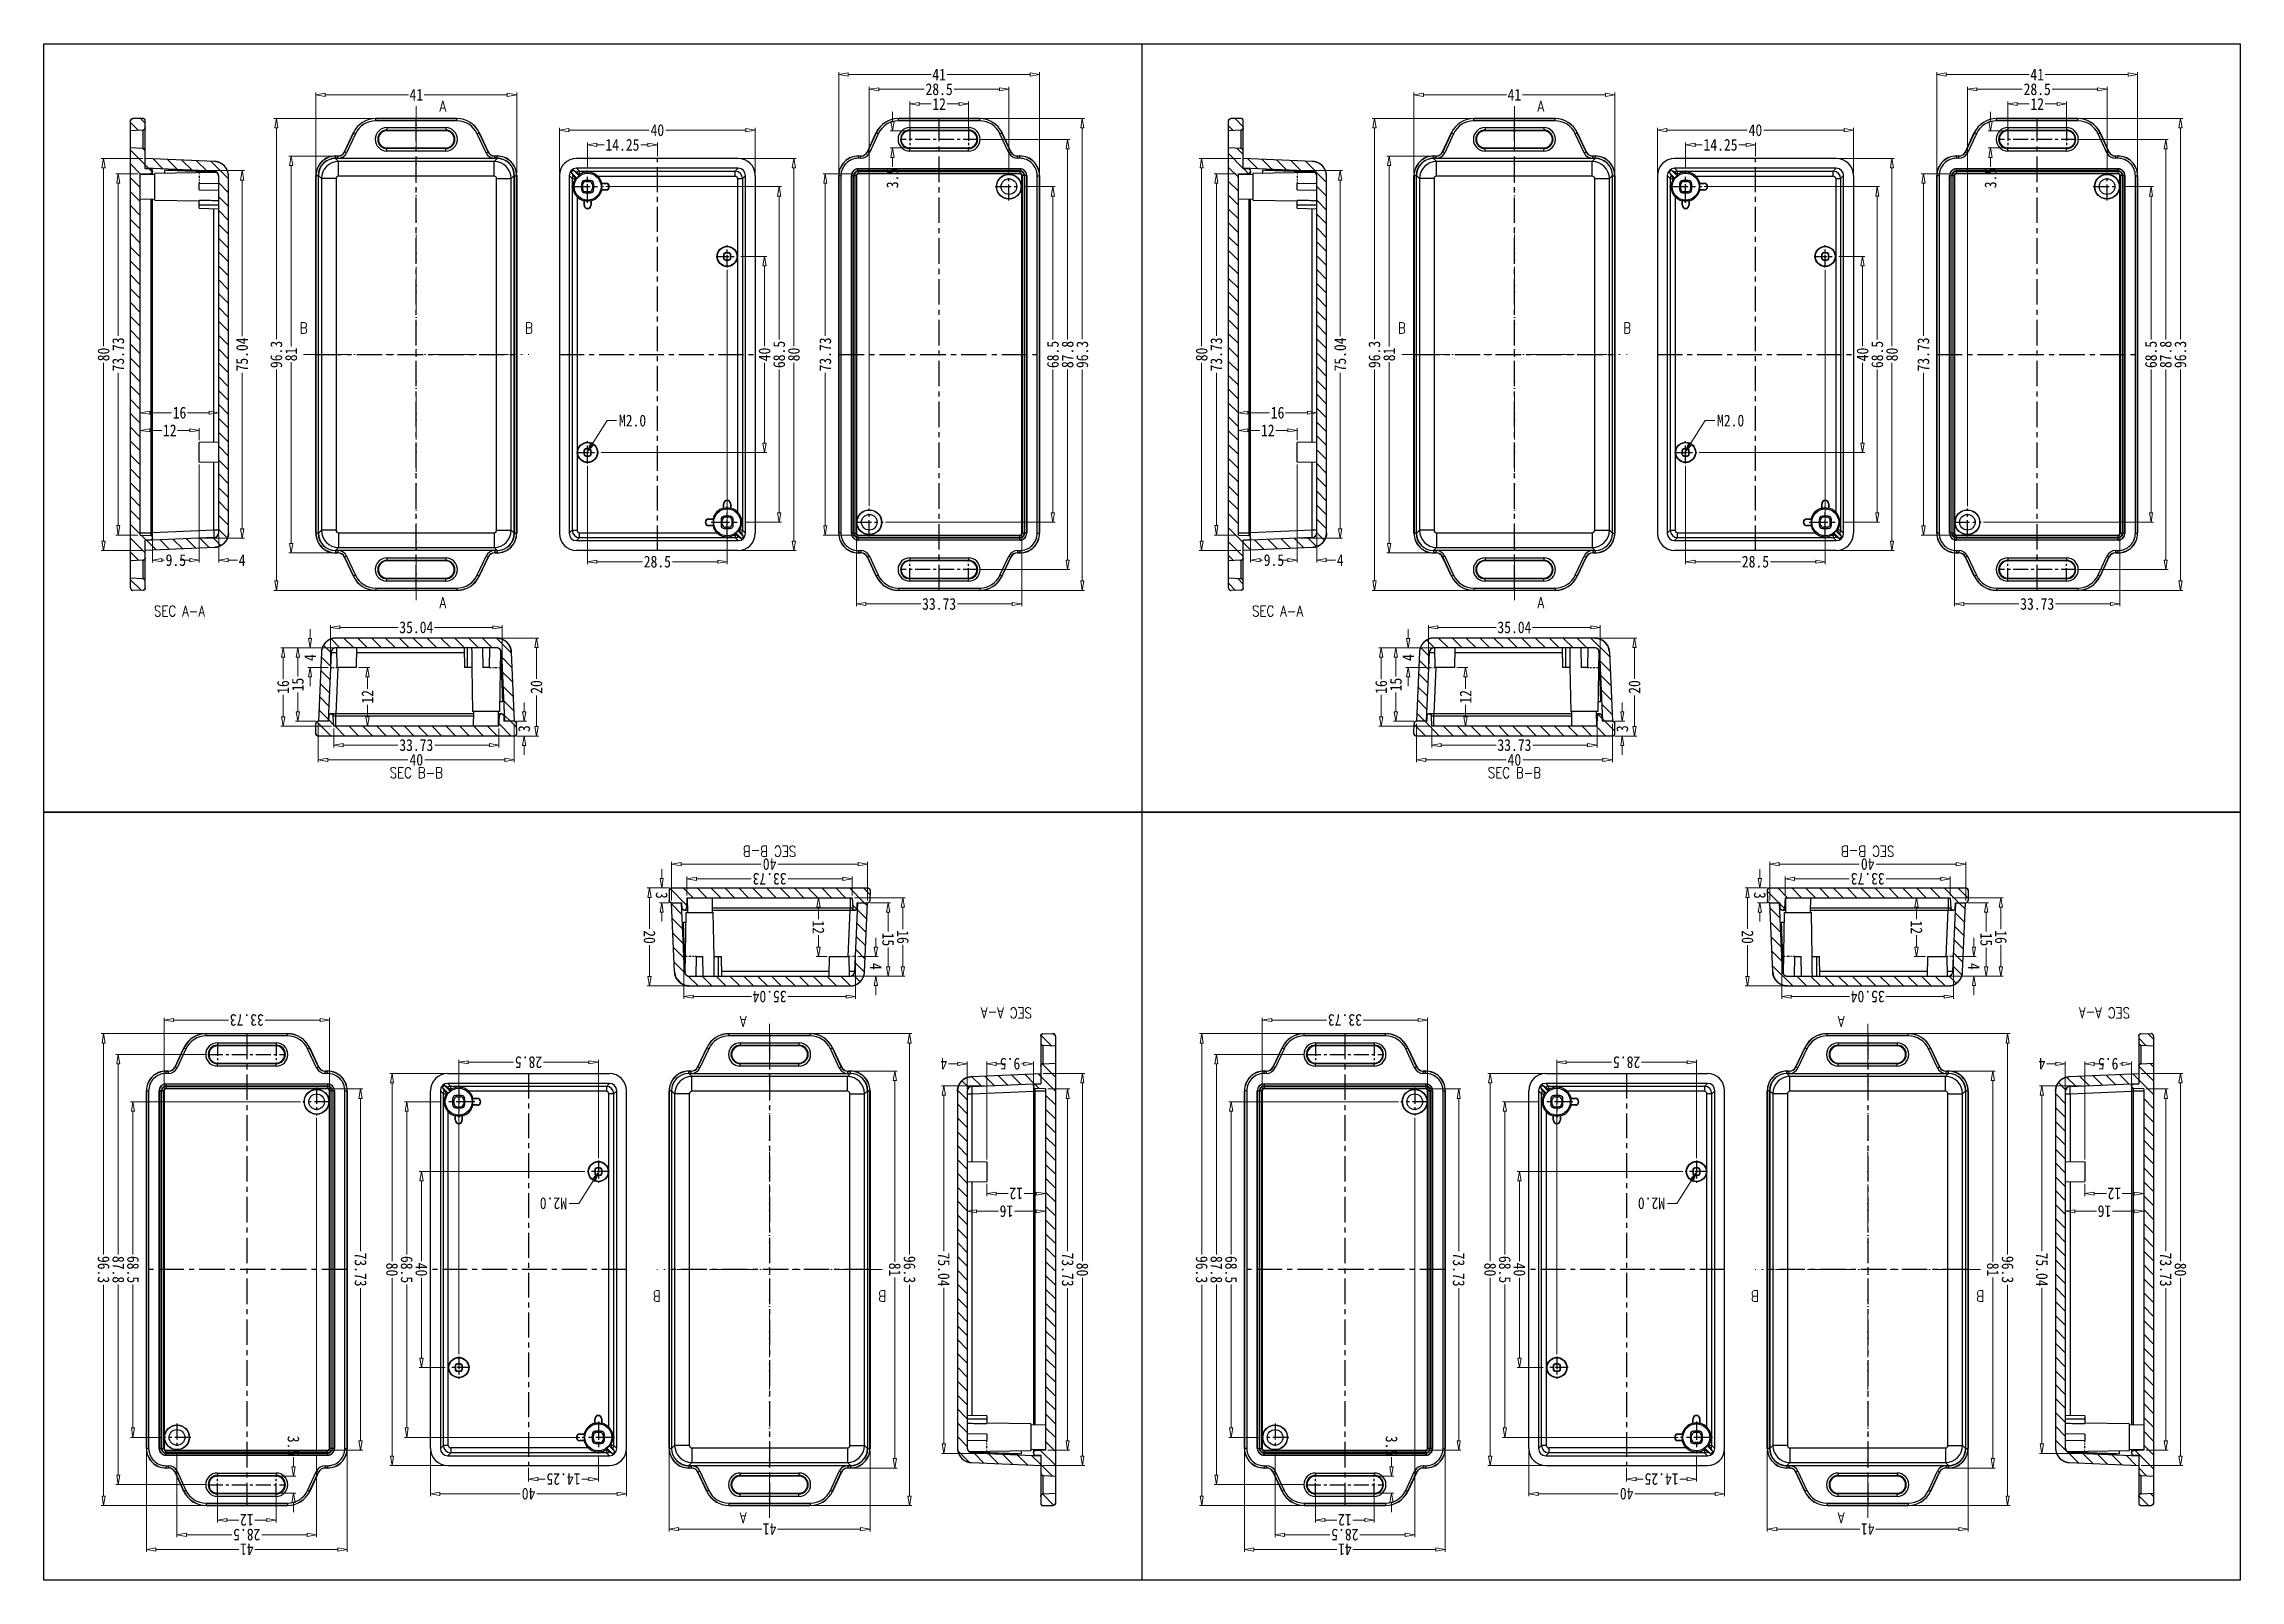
# Model space of a CAD drawing. Header units: millimetres. Extents: x 1786 to 6157, y -3574 to -1928.
# Drawn here: x 5708.3 to 6156.6, y -3573.8 to -3260.3 of the extents above; entities that cross this region are included whole.
import ezdxf
from ezdxf.enums import TextEntityAlignment as Align

# ---------------------------------------------------------------- set-up
doc = ezdxf.new("R2010")
doc.units = ezdxf.units.MM
doc.linetypes.add('CENTER', pattern=[50.8, 31.75, -6.35, 6.35, -6.35])
doc.linetypes.add('DIVIDE', pattern=[31.75, 12.7, -6.35, 0, -6.35, 0, -6.35])
doc.layers.add('dim', color=3, linetype='Continuous', lineweight=9)
doc.layers.add('hatch', color=56, linetype='Continuous', lineweight=9)
doc.styles.add('FFS', font='SIMFANG.TTF', dxfattribs={"width": 0.85})
doc.styles.add('LongTou', font='romand.shx', dxfattribs={"width": 0.8, "bigfont": 'whgdtxt.shx'})
doc.dimstyles.new('YanXiu', dxfattribs={"dimtxt": 2.5, "dimasz": 2.2, "dimexe": 1, "dimexo": 0.6, "dimgap": 0.66, "dimtad": 0, "dimzin": 9, "dimdsep": 46, "dimtxsty": 'FFS', "dimblk": 'CLOSEDBLANK', "dimcen": 0, "dimclrd": 256, "dimclre": 131, "dimclrt": 42, "dimazin": 0, "dimtfac": 1, "dimtofl": 0, "dimtmove": 0, "dimatfit": 3, "dimldrblk": 'CLOSEDBLANK', "dimfxl": 0, "dimlwd": 5, "dimlwe": 5, "dimarcsym": 0})
pattern_1 = [(135, (400.6676, -380.0921), (-1.4142136, -1.4142136), [])]
pattern_2 = [(135, (501.9926, -442.396), (-1.4142136, -1.4142136), [])]

# ---------------------------------------------------------------- blocks, each defined once
blk = doc.blocks.new('_ClosedBlank')
at = {"color": 0, "linetype": 'ByBlock', "lineweight": -2}
for p, q in [((-1, 0.17), (0, 0)), ((-1, 0.17), (-1, -0.17)), ((0, 0), (-1, -0.17))]:
    blk.add_line(p, q, dxfattribs=at)
blk = doc.blocks.new('*D88')
at = {"layer": 'Defpoints', "color": 0}
for p in [(5776.02, -3275.56), (5755.75, -3371.86), (5776.02, -3371.86)]:
    blk.add_point(p, dxfattribs=at)
at = {"layer": 'dim', "color": 131, "lineweight": 5}
for p, q in [((5775.54, -3275.56), (5755.27, -3275.56)), ((5775.54, -3371.86), (5755.27, -3371.86))]:
    blk.add_line(p, q, dxfattribs=at)
at = {"layer": 'dim', "lineweight": 5}
for p, q in [((5755.75, -3277.48), (5755.75, -3320.62)), ((5755.75, -3369.94), (5755.75, -3326.79))]:
    blk.add_line(p, q, dxfattribs=at)
at = {"layer": 'dim', "lineweight": 5, "xscale": 1.92, "yscale": 1.92, "zscale": 1.92}
for p, rotation in [((5755.75, -3275.56), 90), ((5755.75, -3371.86), 270)]:
    blk.add_blockref('_ClosedBlank', p, dxfattribs=dict(at, rotation=rotation))
at = {"layer": 'dim', "color": 42, "insert": (5755.75, -3323.71), "char_height": 2.4, "attachment_point": 5, "rotation": 90, "style": 'FFS'}
blk.add_mtext('96.3', dxfattribs=at)
blk = doc.blocks.new('*D89')
at = {"layer": 'Defpoints', "color": 0}
for p in [(5767.82, -3283.21), (5758.77, -3364.21), (5767.82, -3364.21)]:
    blk.add_point(p, dxfattribs=at)
at = {"layer": 'dim', "color": 131, "lineweight": 5}
for p, q in [((5767.34, -3283.21), (5758.29, -3283.21)), ((5767.34, -3364.21), (5758.29, -3364.21))]:
    blk.add_line(p, q, dxfattribs=at)
at = {"layer": 'dim', "lineweight": 5}
for p, q in [((5758.77, -3285.13), (5758.77, -3322.1)), ((5758.77, -3362.29), (5758.77, -3325.31))]:
    blk.add_line(p, q, dxfattribs=at)
at = {"layer": 'dim', "lineweight": 5, "xscale": 1.92, "yscale": 1.92, "zscale": 1.92}
for p, rotation in [((5758.77, -3283.21), 90), ((5758.77, -3364.21), 270)]:
    blk.add_blockref('_ClosedBlank', p, dxfattribs=dict(at, rotation=rotation))
at = {"layer": 'dim', "color": 42, "insert": (5758.77, -3323.71), "char_height": 2.4, "attachment_point": 5, "rotation": 90, "style": 'FFS'}
blk.add_mtext('81', dxfattribs=at)
blk = doc.blocks.new('*D90')
at = {"layer": 'Defpoints', "color": 0}
for p in [(5804.32, -3398.58, 0), (5804.32, -3401.58, 0), (5806.35, -3398.58)]:
    blk.add_point(p, dxfattribs=at)
at = {"layer": 'dim', "lineweight": 5}
for p, q in [((5806.35, -3396.66), (5806.35, -3394.74)), ((5806.35, -3403.5), (5806.35, -3405.42))]:
    blk.add_line(p, q, dxfattribs=at)
at = {"layer": 'dim', "color": 131, "lineweight": 5}
for p, q in [((5804.8, -3398.58), (5806.83, -3398.58)), ((5804.8, -3401.58), (5806.83, -3401.58))]:
    blk.add_line(p, q, dxfattribs=at)
at = {"layer": 'dim', "lineweight": 5, "xscale": 1.92, "yscale": 1.92, "zscale": 1.92}
for p, rotation in [((5806.35, -3398.58), 270), ((5806.35, -3401.58), 90)]:
    blk.add_blockref('_ClosedBlank', p, dxfattribs=dict(at, rotation=rotation))
at = {"layer": 'dim', "color": 42, "insert": (5806.35, -3400.08), "char_height": 2.4, "attachment_point": 5, "rotation": 90, "style": 'FFS'}
blk.add_mtext('3', dxfattribs=at)
blk = doc.blocks.new('*D91')
at = {"layer": 'Defpoints', "color": 0}
for p in [(5800.71, -3381.58, 0), (5808.85, -3381.58), (5804.32, -3401.58, 0)]:
    blk.add_point(p, dxfattribs=at)
at = {"layer": 'dim', "color": 131, "lineweight": 5}
for p, q in [((5801.19, -3381.58), (5809.33, -3381.58)), ((5804.8, -3401.58), (5809.33, -3401.58))]:
    blk.add_line(p, q, dxfattribs=at)
at = {"layer": 'dim', "lineweight": 5}
for p, q in [((5808.85, -3383.5), (5808.85, -3389.88)), ((5808.85, -3399.66), (5808.85, -3393.28))]:
    blk.add_line(p, q, dxfattribs=at)
at = {"layer": 'dim', "lineweight": 5, "xscale": 1.92, "yscale": 1.92, "zscale": 1.92}
for p, rotation in [((5808.85, -3381.58), 90), ((5808.85, -3401.58), 270)]:
    blk.add_blockref('_ClosedBlank', p, dxfattribs=dict(at, rotation=rotation))
at = {"layer": 'dim', "color": 42, "insert": (5808.85, -3391.58), "char_height": 2.4, "attachment_point": 5, "rotation": 90, "style": 'FFS'}
blk.add_mtext('20', dxfattribs=at)
blk = doc.blocks.new('*D96')
at = {"layer": 'Defpoints', "color": 0}
for p in [(5804.82, -3270.71), (5763.82, -3287.21, 0), (5804.82, -3287.21, 0)]:
    blk.add_point(p, dxfattribs=at)
at = {"layer": 'dim', "color": 131, "lineweight": 5}
for p, q in [((5763.82, -3286.73), (5763.82, -3270.23)), ((5804.82, -3286.73), (5804.82, -3270.23))]:
    blk.add_line(p, q, dxfattribs=at)
at = {"layer": 'dim', "lineweight": 5}
for p, q in [((5765.74, -3270.71), (5782.7, -3270.71)), ((5802.9, -3270.71), (5785.94, -3270.71))]:
    blk.add_line(p, q, dxfattribs=at)
at = {"layer": 'dim', "lineweight": 5, "xscale": 1.92, "yscale": 1.92, "zscale": 1.92, "rotation": 180}
blk.add_blockref('_ClosedBlank', (5763.82, -3270.71), dxfattribs=at)
at = {"layer": 'dim', "lineweight": 5, "xscale": 1.92, "yscale": 1.92, "zscale": 1.92}
blk.add_blockref('_ClosedBlank', (5804.82, -3270.71), dxfattribs=at)
at = {"layer": 'dim', "color": 42, "insert": (5784.32, -3270.71), "char_height": 2.4, "attachment_point": 5, "style": 'FFS'}
blk.add_mtext('41', dxfattribs=at)
blk = doc.blocks.new('*D98')
at = {"layer": 'Defpoints', "color": 0}
for p in [(5801.84, -3379.41), (5766.8, -3387.58, 0), (5801.84, -3387.58, 0)]:
    blk.add_point(p, dxfattribs=at)
at = {"layer": 'dim', "color": 131, "lineweight": 5}
for p, q in [((5766.8, -3387.1), (5766.8, -3378.93)), ((5801.84, -3387.1), (5801.84, -3378.93))]:
    blk.add_line(p, q, dxfattribs=at)
at = {"layer": 'dim', "lineweight": 5}
for p, q in [((5768.72, -3379.41), (5780.61, -3379.41)), ((5799.92, -3379.41), (5788.04, -3379.41))]:
    blk.add_line(p, q, dxfattribs=at)
at = {"layer": 'dim', "lineweight": 5, "xscale": 1.92, "yscale": 1.92, "zscale": 1.92, "rotation": 180}
blk.add_blockref('_ClosedBlank', (5766.8, -3379.41), dxfattribs=at)
at = {"layer": 'dim', "lineweight": 5, "xscale": 1.92, "yscale": 1.92, "zscale": 1.92}
blk.add_blockref('_ClosedBlank', (5801.84, -3379.41), dxfattribs=at)
at = {"layer": 'dim', "color": 42, "insert": (5784.32, -3379.41), "char_height": 2.4, "attachment_point": 5, "style": 'FFS'}
blk.add_mtext('35.04', dxfattribs=at)
blk = doc.blocks.new('*D100')
at = {"layer": 'Defpoints', "color": 0}
for p in [(5767.46, -3399.58, 0), (5801.19, -3399.58, 0), (5801.19, -3403.44)]:
    blk.add_point(p, dxfattribs=at)
at = {"layer": 'dim', "color": 131, "lineweight": 5}
for p, q in [((5767.46, -3400.06), (5767.46, -3403.92)), ((5801.19, -3400.06), (5801.19, -3403.92))]:
    blk.add_line(p, q, dxfattribs=at)
at = {"layer": 'dim', "lineweight": 5}
for p, q in [((5769.38, -3403.44), (5780.58, -3403.44)), ((5799.27, -3403.44), (5788.07, -3403.44))]:
    blk.add_line(p, q, dxfattribs=at)
at = {"layer": 'dim', "lineweight": 5, "xscale": 1.92, "yscale": 1.92, "zscale": 1.92, "rotation": 180}
blk.add_blockref('_ClosedBlank', (5767.46, -3403.44), dxfattribs=at)
at = {"layer": 'dim', "lineweight": 5, "xscale": 1.92, "yscale": 1.92, "zscale": 1.92}
blk.add_blockref('_ClosedBlank', (5801.19, -3403.44), dxfattribs=at)
at = {"layer": 'dim', "color": 42, "insert": (5784.32, -3403.44), "char_height": 2.4, "attachment_point": 5, "style": 'FFS'}
blk.add_mtext('33.73', dxfattribs=at)
blk = doc.blocks.new('*D101')
at = {"layer": 'Defpoints', "color": 0}
for p in [(5764.32, -3398.58, 0), (5804.32, -3398.58, 0), (5804.32, -3406.44)]:
    blk.add_point(p, dxfattribs=at)
at = {"layer": 'dim', "color": 131, "lineweight": 5}
for p, q in [((5764.32, -3399.06), (5764.32, -3406.92)), ((5804.32, -3399.06), (5804.32, -3406.92))]:
    blk.add_line(p, q, dxfattribs=at)
at = {"layer": 'dim', "lineweight": 5}
for p, q in [((5766.24, -3406.44), (5782.62, -3406.44)), ((5802.4, -3406.44), (5786.03, -3406.44))]:
    blk.add_line(p, q, dxfattribs=at)
at = {"layer": 'dim', "lineweight": 5, "xscale": 1.92, "yscale": 1.92, "zscale": 1.92, "rotation": 180}
blk.add_blockref('_ClosedBlank', (5764.32, -3406.44), dxfattribs=at)
at = {"layer": 'dim', "lineweight": 5, "xscale": 1.92, "yscale": 1.92, "zscale": 1.92}
blk.add_blockref('_ClosedBlank', (5804.32, -3406.44), dxfattribs=at)
at = {"layer": 'dim', "color": 42, "insert": (5784.32, -3406.44), "char_height": 2.4, "attachment_point": 5, "style": 'FFS'}
blk.add_mtext('40', dxfattribs=at)
blk = doc.blocks.new('*D102')
at = {"layer": 'Defpoints', "color": 0}
for p in [(5767.94, -3383.58, 0), (5760.13, -3398.58), (5764.29, -3398.58, 0)]:
    blk.add_point(p, dxfattribs=at)
at = {"layer": 'dim', "color": 131, "lineweight": 5}
for p, q in [((5767.46, -3383.58), (5759.65, -3383.58)), ((5763.81, -3398.58), (5759.65, -3398.58))]:
    blk.add_line(p, q, dxfattribs=at)
at = {"layer": 'dim', "lineweight": 5}
for p, q in [((5760.13, -3385.5), (5760.13, -3389.46)), ((5760.13, -3396.66), (5760.13, -3392.7))]:
    blk.add_line(p, q, dxfattribs=at)
at = {"layer": 'dim', "lineweight": 5, "xscale": 1.92, "yscale": 1.92, "zscale": 1.92}
for p, rotation in [((5760.13, -3383.58), 90), ((5760.13, -3398.58), 270)]:
    blk.add_blockref('_ClosedBlank', p, dxfattribs=dict(at, rotation=rotation))
at = {"layer": 'dim', "color": 42, "insert": (5760.13, -3391.08), "char_height": 2.4, "attachment_point": 5, "rotation": 90, "style": 'FFS'}
blk.add_mtext('15', dxfattribs=at)
blk = doc.blocks.new('*D103')
at = {"layer": 'Defpoints', "color": 0}
for p in [(5767.94, -3383.58, 0), (5757.13, -3399.58), (5767.46, -3399.58, 0)]:
    blk.add_point(p, dxfattribs=at)
at = {"layer": 'dim', "color": 131, "lineweight": 5}
for p, q in [((5767.46, -3383.58), (5756.65, -3383.58)), ((5766.98, -3399.58), (5756.65, -3399.58))]:
    blk.add_line(p, q, dxfattribs=at)
at = {"layer": 'dim', "lineweight": 5}
for p, q in [((5757.13, -3385.5), (5757.13, -3389.96)), ((5757.13, -3397.66), (5757.13, -3393.2))]:
    blk.add_line(p, q, dxfattribs=at)
at = {"layer": 'dim', "lineweight": 5, "xscale": 1.92, "yscale": 1.92, "zscale": 1.92}
for p, rotation in [((5757.13, -3383.58), 90), ((5757.13, -3399.58), 270)]:
    blk.add_blockref('_ClosedBlank', p, dxfattribs=dict(at, rotation=rotation))
at = {"layer": 'dim', "color": 42, "insert": (5757.13, -3391.58), "char_height": 2.4, "attachment_point": 5, "rotation": 90, "style": 'FFS'}
blk.add_mtext('16', dxfattribs=at)
blk = doc.blocks.new('*D104')
at = {"layer": 'Defpoints', "color": 0}
for p in [(5767.94, -3383.58, 0), (5762.63, -3387.58), (5766.8, -3387.58, 0)]:
    blk.add_point(p, dxfattribs=at)
at = {"layer": 'dim', "lineweight": 5}
for p, q in [((5762.63, -3381.66), (5762.63, -3379.74)), ((5762.63, -3389.5), (5762.63, -3391.42))]:
    blk.add_line(p, q, dxfattribs=at)
at = {"layer": 'dim', "color": 131, "lineweight": 5}
for p, q in [((5767.46, -3383.58), (5762.15, -3383.58)), ((5766.32, -3387.58), (5762.15, -3387.58))]:
    blk.add_line(p, q, dxfattribs=at)
at = {"layer": 'dim', "lineweight": 5, "xscale": 1.92, "yscale": 1.92, "zscale": 1.92}
for p, rotation in [((5762.63, -3383.58), 270), ((5762.63, -3387.58), 90)]:
    blk.add_blockref('_ClosedBlank', p, dxfattribs=dict(at, rotation=rotation))
at = {"layer": 'dim', "color": 42, "insert": (5762.63, -3385.58), "char_height": 2.4, "attachment_point": 5, "rotation": 90, "style": 'FFS'}
blk.add_mtext('4', dxfattribs=at)
blk = doc.blocks.new('*D106')
at = {"layer": 'Defpoints', "color": 0}
for p in [(5772.07, -3387.58, 0), (5772.54, -3399.58, 0), (5774.35, -3399.58)]:
    blk.add_point(p, dxfattribs=at)
at = {"layer": 'dim', "color": 131, "lineweight": 5}
for p, q in [((5772.55, -3387.58), (5774.83, -3387.58)), ((5773.02, -3399.58), (5774.83, -3399.58))]:
    blk.add_line(p, q, dxfattribs=at)
at = {"layer": 'dim', "lineweight": 5}
for p, q in [((5774.35, -3389.5), (5774.35, -3391.96)), ((5774.35, -3397.66), (5774.35, -3395.2))]:
    blk.add_line(p, q, dxfattribs=at)
at = {"layer": 'dim', "lineweight": 5, "xscale": 1.92, "yscale": 1.92, "zscale": 1.92}
for p, rotation in [((5774.35, -3387.58), 90), ((5774.35, -3399.58), 270)]:
    blk.add_blockref('_ClosedBlank', p, dxfattribs=dict(at, rotation=rotation))
at = {"layer": 'dim', "color": 42, "insert": (5774.35, -3393.58), "char_height": 2.4, "attachment_point": 5, "rotation": 90, "style": 'FFS'}
blk.add_mtext('12', dxfattribs=at)
blk = doc.blocks.new('*D59')
at = {"layer": 'Defpoints', "color": 0}
for p in [(6913.7, -3540.04, 0), (6947.43, -3540.04, 0), (6947.43, -3554.46)]:
    blk.add_point(p, dxfattribs=at)
at = {"layer": 'dim', "color": 131, "lineweight": 5}
for p, q in [((6913.7, -3540.52), (6913.7, -3554.94)), ((6947.43, -3540.52), (6947.43, -3554.94))]:
    blk.add_line(p, q, dxfattribs=at)
at = {"layer": 'dim', "lineweight": 5}
for p, q in [((6915.62, -3554.46), (6926.82, -3554.46)), ((6945.51, -3554.46), (6934.31, -3554.46))]:
    blk.add_line(p, q, dxfattribs=at)
at = {"layer": 'dim', "lineweight": 5, "xscale": 1.92, "yscale": 1.92, "zscale": 1.92, "rotation": 180}
blk.add_blockref('_ClosedBlank', (6913.7, -3554.46), dxfattribs=at)
at = {"layer": 'dim', "lineweight": 5, "xscale": 1.92, "yscale": 1.92, "zscale": 1.92}
blk.add_blockref('_ClosedBlank', (6947.43, -3554.46), dxfattribs=at)
at = {"layer": 'dim', "color": 42, "insert": (6930.57, -3554.46), "char_height": 2.4, "attachment_point": 5, "style": 'FFS'}
blk.add_mtext('33.73', dxfattribs=at)
blk = doc.blocks.new('*D60')
at = {"layer": 'Defpoints', "color": 0}
for p in [(6907.34, -3466.67), (6914.07, -3466.67, 0), (6914.07, -3540.4, 0)]:
    blk.add_point(p, dxfattribs=at)
at = {"layer": 'dim', "color": 131, "lineweight": 5}
for p, q in [((6913.59, -3466.67), (6906.87, -3466.67)), ((6913.59, -3540.4), (6906.87, -3540.4))]:
    blk.add_line(p, q, dxfattribs=at)
at = {"layer": 'dim', "lineweight": 5}
for p, q in [((6907.34, -3468.59), (6907.34, -3499.75)), ((6907.34, -3538.48), (6907.34, -3507.32))]:
    blk.add_line(p, q, dxfattribs=at)
at = {"layer": 'dim', "lineweight": 5, "xscale": 1.92, "yscale": 1.92, "zscale": 1.92}
for p, rotation in [((6907.34, -3466.67), 90), ((6907.34, -3540.4), 270)]:
    blk.add_blockref('_ClosedBlank', p, dxfattribs=dict(at, rotation=rotation))
at = {"layer": 'dim', "color": 42, "insert": (6907.34, -3503.54), "char_height": 2.4, "attachment_point": 5, "rotation": 90, "style": 'FFS'}
blk.add_mtext('73.73', dxfattribs=at)
blk = doc.blocks.new('*D61')
at = {"layer": 'Defpoints', "color": 0}
for p in [(6947.63, -3469.29, 0), (6953.8, -3469.29), (6919.13, -3537.79, 0)]:
    blk.add_point(p, dxfattribs=at)
at = {"layer": 'dim', "color": 131, "lineweight": 5}
for p, q in [((6948.11, -3469.29), (6954.28, -3469.29)), ((6919.61, -3537.79), (6954.28, -3537.79))]:
    blk.add_line(p, q, dxfattribs=at)
at = {"layer": 'dim', "lineweight": 5}
for p, q in [((6953.8, -3471.21), (6953.8, -3500.49)), ((6953.8, -3535.87), (6953.8, -3506.59))]:
    blk.add_line(p, q, dxfattribs=at)
at = {"layer": 'dim', "lineweight": 5, "xscale": 1.92, "yscale": 1.92, "zscale": 1.92}
for p, rotation in [((6953.8, -3469.29), 90), ((6953.8, -3537.79), 270)]:
    blk.add_blockref('_ClosedBlank', p, dxfattribs=dict(at, rotation=rotation))
at = {"layer": 'dim', "color": 42, "insert": (6953.8, -3503.54), "char_height": 2.4, "attachment_point": 5, "rotation": 90, "style": 'FFS'}
blk.add_mtext('68.5', dxfattribs=at)
blk = doc.blocks.new('*D62')
at = {"layer": 'Defpoints', "color": 0}
for p in [(6938.49, -3459.64, 0), (6956.8, -3459.64), (6938.49, -3547.44, 0)]:
    blk.add_point(p, dxfattribs=at)
at = {"layer": 'dim', "color": 131, "lineweight": 5}
for p, q in [((6938.97, -3459.64), (6957.28, -3459.64)), ((6938.97, -3547.44), (6957.28, -3547.44))]:
    blk.add_line(p, q, dxfattribs=at)
at = {"layer": 'dim', "lineweight": 5}
for p, q in [((6956.8, -3461.56), (6956.8, -3500.49)), ((6956.8, -3545.52), (6956.8, -3506.59))]:
    blk.add_line(p, q, dxfattribs=at)
at = {"layer": 'dim', "lineweight": 5, "xscale": 1.92, "yscale": 1.92, "zscale": 1.92}
for p, rotation in [((6956.8, -3459.64), 90), ((6956.8, -3547.44), 270)]:
    blk.add_blockref('_ClosedBlank', p, dxfattribs=dict(at, rotation=rotation))
at = {"layer": 'dim', "color": 42, "insert": (6956.8, -3503.54), "char_height": 2.4, "attachment_point": 5, "rotation": 90, "style": 'FFS'}
blk.add_mtext('87.8', dxfattribs=at)
blk = doc.blocks.new('*D63')
at = {"layer": 'Defpoints', "color": 0}
for p in [(6938.87, -3455.39, 0), (6959.8, -3455.39), (6938.87, -3551.69, 0)]:
    blk.add_point(p, dxfattribs=at)
at = {"layer": 'dim', "color": 131, "lineweight": 5}
for p, q in [((6939.35, -3455.39), (6960.28, -3455.39)), ((6939.35, -3551.69), (6960.28, -3551.69))]:
    blk.add_line(p, q, dxfattribs=at)
at = {"layer": 'dim', "lineweight": 5}
for p, q in [((6959.8, -3457.31), (6959.8, -3500.45)), ((6959.8, -3549.77), (6959.8, -3506.62))]:
    blk.add_line(p, q, dxfattribs=at)
at = {"layer": 'dim', "lineweight": 5, "xscale": 1.92, "yscale": 1.92, "zscale": 1.92}
for p, rotation in [((6959.8, -3455.39), 90), ((6959.8, -3551.69), 270)]:
    blk.add_blockref('_ClosedBlank', p, dxfattribs=dict(at, rotation=rotation))
at = {"layer": 'dim', "color": 42, "insert": (6959.8, -3503.54), "char_height": 2.4, "attachment_point": 5, "rotation": 90, "style": 'FFS'}
blk.add_mtext('96.3', dxfattribs=at)
blk = doc.blocks.new('*D64')
at = {"layer": 'Defpoints', "color": 0}
for p in [(6916.32, -3449.42), (6944.82, -3466.48), (6916.32, -3534.98)]:
    blk.add_point(p, dxfattribs=at)
at = {"layer": 'dim', "color": 131, "lineweight": 5}
for p, q in [((6916.32, -3534.5), (6916.32, -3448.94)), ((6944.82, -3466), (6944.82, -3448.94))]:
    blk.add_line(p, q, dxfattribs=at)
at = {"layer": 'dim', "lineweight": 5}
for p, q in [((6918.24, -3449.42), (6927.51, -3449.42)), ((6942.9, -3449.42), (6933.63, -3449.42))]:
    blk.add_line(p, q, dxfattribs=at)
at = {"layer": 'dim', "lineweight": 5, "xscale": 1.92, "yscale": 1.92, "zscale": 1.92, "rotation": 180}
blk.add_blockref('_ClosedBlank', (6916.32, -3449.42), dxfattribs=at)
at = {"layer": 'dim', "lineweight": 5, "xscale": 1.92, "yscale": 1.92, "zscale": 1.92}
blk.add_blockref('_ClosedBlank', (6944.82, -3449.42), dxfattribs=at)
at = {"layer": 'dim', "color": 42, "insert": (6930.57, -3449.42), "char_height": 2.4, "attachment_point": 5, "style": 'FFS'}
blk.add_mtext('28.5', dxfattribs=at)
blk = doc.blocks.new('*D65')
at = {"layer": 'Defpoints', "color": 0}
for p in [(6924.57, -3452.42), (6924.57, -3457.71, 0), (6936.57, -3457.71, 0)]:
    blk.add_point(p, dxfattribs=at)
at = {"layer": 'dim', "color": 131, "lineweight": 5}
for p, q in [((6924.57, -3457.23), (6924.57, -3451.94)), ((6936.57, -3457.23), (6936.57, -3451.94))]:
    blk.add_line(p, q, dxfattribs=at)
at = {"layer": 'dim', "lineweight": 5}
for p, q in [((6926.49, -3452.42), (6928.95, -3452.42)), ((6934.65, -3452.42), (6932.19, -3452.42))]:
    blk.add_line(p, q, dxfattribs=at)
at = {"layer": 'dim', "lineweight": 5, "xscale": 1.92, "yscale": 1.92, "zscale": 1.92, "rotation": 180}
blk.add_blockref('_ClosedBlank', (6924.57, -3452.42), dxfattribs=at)
at = {"layer": 'dim', "lineweight": 5, "xscale": 1.92, "yscale": 1.92, "zscale": 1.92}
blk.add_blockref('_ClosedBlank', (6936.57, -3452.42), dxfattribs=at)
at = {"layer": 'dim', "color": 42, "insert": (6930.57, -3452.42), "char_height": 2.4, "attachment_point": 5, "style": 'FFS'}
blk.add_mtext('12', dxfattribs=at)
blk = doc.blocks.new('*D66')
at = {"layer": 'Defpoints', "color": 0}
for p in [(6924.57, -3457.89), (6921.05, -3461.39), (6924.57, -3461.39)]:
    blk.add_point(p, dxfattribs=at)
at = {"layer": 'dim', "lineweight": 5}
for p, q in [((6921.05, -3455.97), (6921.05, -3454.05)), ((6921.05, -3463.31), (6921.05, -3465.23))]:
    blk.add_line(p, q, dxfattribs=at)
at = {"layer": 'dim', "color": 131, "lineweight": 5}
for p, q in [((6924.09, -3457.89), (6920.57, -3457.89)), ((6924.09, -3461.39), (6920.57, -3461.39))]:
    blk.add_line(p, q, dxfattribs=at)
at = {"layer": 'dim', "lineweight": 5, "xscale": 1.92, "yscale": 1.92, "zscale": 1.92}
for p, rotation in [((6921.05, -3457.89), 270), ((6921.05, -3461.39), 90)]:
    blk.add_blockref('_ClosedBlank', p, dxfattribs=dict(at, rotation=rotation))
at = {"layer": 'dim', "color": 42, "insert": (6921.05, -3467.53), "char_height": 2.4, "attachment_point": 5, "rotation": 90, "style": 'FFS'}
blk.add_mtext('3.5', dxfattribs=at)
blk = doc.blocks.new('*D67')
at = {"layer": 'Defpoints', "color": 0}
for p in [(6910.07, -3446.42), (6910.07, -3467.04, 0), (6951.07, -3467.04, 0)]:
    blk.add_point(p, dxfattribs=at)
at = {"layer": 'dim', "color": 131, "lineweight": 5}
for p, q in [((6910.07, -3466.56), (6910.07, -3445.94)), ((6951.07, -3466.56), (6951.07, -3445.94))]:
    blk.add_line(p, q, dxfattribs=at)
at = {"layer": 'dim', "lineweight": 5}
for p, q in [((6911.99, -3446.42), (6928.95, -3446.42)), ((6949.15, -3446.42), (6932.19, -3446.42))]:
    blk.add_line(p, q, dxfattribs=at)
at = {"layer": 'dim', "lineweight": 5, "xscale": 1.92, "yscale": 1.92, "zscale": 1.92, "rotation": 180}
blk.add_blockref('_ClosedBlank', (6910.07, -3446.42), dxfattribs=at)
at = {"layer": 'dim', "lineweight": 5, "xscale": 1.92, "yscale": 1.92, "zscale": 1.92}
blk.add_blockref('_ClosedBlank', (6951.07, -3446.42), dxfattribs=at)
at = {"layer": 'dim', "color": 42, "insert": (6930.57, -3446.42), "char_height": 2.4, "attachment_point": 5, "style": 'FFS'}
blk.add_mtext('41', dxfattribs=at)
blk = doc.blocks.new('*D68')
at = {"layer": 'Defpoints', "color": 0}
for p in [(6609, -3426.68, 0), (6614.34, -3426.68), (6580.5, -3466.68, 0)]:
    blk.add_point(p, dxfattribs=at)
at = {"layer": 'dim', "color": 131, "lineweight": 5}
for p, q in [((6609.48, -3426.68), (6614.82, -3426.68)), ((6580.98, -3466.68), (6614.82, -3466.68))]:
    blk.add_line(p, q, dxfattribs=at)
at = {"layer": 'dim', "lineweight": 5}
for p, q in [((6614.34, -3428.6), (6614.34, -3444.97)), ((6614.34, -3464.76), (6614.34, -3448.38))]:
    blk.add_line(p, q, dxfattribs=at)
at = {"layer": 'dim', "lineweight": 5, "xscale": 1.92, "yscale": 1.92, "zscale": 1.92}
for p, rotation in [((6614.34, -3426.68), 90), ((6614.34, -3466.68), 270)]:
    blk.add_blockref('_ClosedBlank', p, dxfattribs=dict(at, rotation=rotation))
at = {"layer": 'dim', "color": 42, "insert": (6614.34, -3446.68), "char_height": 2.4, "attachment_point": 5, "rotation": 90, "style": 'FFS'}
blk.add_mtext('40', dxfattribs=at)
blk = doc.blocks.new('*D69')
at = {"layer": 'Defpoints', "color": 0}
for p in [(6581.49, -3412.43, 0), (6617.34, -3412.43), (6609.99, -3480.93, 0)]:
    blk.add_point(p, dxfattribs=at)
at = {"layer": 'dim', "color": 131, "lineweight": 5}
for p, q in [((6581.97, -3412.43), (6617.82, -3412.43)), ((6610.47, -3480.93), (6617.82, -3480.93))]:
    blk.add_line(p, q, dxfattribs=at)
at = {"layer": 'dim', "lineweight": 5}
for p, q in [((6617.34, -3414.35), (6617.34, -3443.63)), ((6617.34, -3479.01), (6617.34, -3449.72))]:
    blk.add_line(p, q, dxfattribs=at)
at = {"layer": 'dim', "lineweight": 5, "xscale": 1.92, "yscale": 1.92, "zscale": 1.92}
for p, rotation in [((6617.34, -3412.43), 90), ((6617.34, -3480.93), 270)]:
    blk.add_blockref('_ClosedBlank', p, dxfattribs=dict(at, rotation=rotation))
at = {"layer": 'dim', "color": 42, "insert": (6617.34, -3446.68), "char_height": 2.4, "attachment_point": 5, "rotation": 90, "style": 'FFS'}
blk.add_mtext('68.5', dxfattribs=at)
blk = doc.blocks.new('*D70')
at = {"layer": 'Defpoints', "color": 0}
for p in [(6608.97, -3406.68, 0), (6620.34, -3406.68), (6608.97, -3486.68, 0)]:
    blk.add_point(p, dxfattribs=at)
at = {"layer": 'dim', "color": 131, "lineweight": 5}
for p, q in [((6609.45, -3406.68), (6620.82, -3406.68)), ((6609.45, -3486.68), (6620.82, -3486.68))]:
    blk.add_line(p, q, dxfattribs=at)
at = {"layer": 'dim', "lineweight": 5}
for p, q in [((6620.34, -3408.6), (6620.34, -3444.99)), ((6620.34, -3484.76), (6620.34, -3448.36))]:
    blk.add_line(p, q, dxfattribs=at)
at = {"layer": 'dim', "lineweight": 5, "xscale": 1.92, "yscale": 1.92, "zscale": 1.92}
for p, rotation in [((6620.34, -3406.68), 90), ((6620.34, -3486.68), 270)]:
    blk.add_blockref('_ClosedBlank', p, dxfattribs=dict(at, rotation=rotation))
at = {"layer": 'dim', "color": 42, "insert": (6620.34, -3446.68), "char_height": 2.4, "attachment_point": 5, "rotation": 90, "style": 'FFS'}
blk.add_mtext('80', dxfattribs=at)
blk = doc.blocks.new('*D71')
at = {"layer": 'Defpoints', "color": 0}
for p in [(6592.47, -3403.91), (6592.47, -3406.68, 0), (6578.22, -3409.15, 0)]:
    blk.add_point(p, dxfattribs=at)
at = {"layer": 'dim', "color": 131, "lineweight": 5}
for p, q in [((6578.22, -3408.67), (6578.22, -3403.43)), ((6592.47, -3406.2), (6592.47, -3403.43))]:
    blk.add_line(p, q, dxfattribs=at)
at = {"layer": 'dim', "lineweight": 5}
for p, q in [((6580.14, -3403.91), (6581.61, -3403.91)), ((6590.55, -3403.91), (6589.08, -3403.91))]:
    blk.add_line(p, q, dxfattribs=at)
at = {"layer": 'dim', "lineweight": 5, "xscale": 1.92, "yscale": 1.92, "zscale": 1.92, "rotation": 180}
blk.add_blockref('_ClosedBlank', (6578.22, -3403.91), dxfattribs=at)
at = {"layer": 'dim', "lineweight": 5, "xscale": 1.92, "yscale": 1.92, "zscale": 1.92}
blk.add_blockref('_ClosedBlank', (6592.47, -3403.91), dxfattribs=at)
at = {"layer": 'dim', "color": 42, "insert": (6585.34, -3403.91), "char_height": 2.4, "attachment_point": 5, "style": 'FFS'}
blk.add_mtext('14.25', dxfattribs=at)
blk = doc.blocks.new('*D72')
at = {"layer": 'Defpoints', "color": 0}
for p in [(6612.47, -3400.91), (6572.47, -3410.17, 0), (6612.47, -3410.17, 0)]:
    blk.add_point(p, dxfattribs=at)
at = {"layer": 'dim', "color": 131, "lineweight": 5}
for p, q in [((6572.47, -3409.69), (6572.47, -3400.43)), ((6612.47, -3409.69), (6612.47, -3400.43))]:
    blk.add_line(p, q, dxfattribs=at)
at = {"layer": 'dim', "lineweight": 5}
for p, q in [((6574.39, -3400.91), (6590.77, -3400.91)), ((6610.55, -3400.91), (6594.17, -3400.91))]:
    blk.add_line(p, q, dxfattribs=at)
at = {"layer": 'dim', "lineweight": 5, "xscale": 1.92, "yscale": 1.92, "zscale": 1.92, "rotation": 180}
blk.add_blockref('_ClosedBlank', (6572.47, -3400.91), dxfattribs=at)
at = {"layer": 'dim', "lineweight": 5, "xscale": 1.92, "yscale": 1.92, "zscale": 1.92}
blk.add_blockref('_ClosedBlank', (6612.47, -3400.91), dxfattribs=at)
at = {"layer": 'dim', "color": 42, "insert": (6592.47, -3400.91), "char_height": 2.4, "attachment_point": 5, "style": 'FFS'}
blk.add_mtext('40', dxfattribs=at)
blk = doc.blocks.new('*D73')
at = {"layer": 'Defpoints', "color": 0}
for p in [(6606.72, -3428.95, 0), (6578.22, -3468.95, 0), (6606.72, -3488.97)]:
    blk.add_point(p, dxfattribs=at)
at = {"layer": 'dim', "color": 131, "lineweight": 5}
for p, q in [((6606.72, -3429.43), (6606.72, -3489.45)), ((6578.22, -3469.43), (6578.22, -3489.45))]:
    blk.add_line(p, q, dxfattribs=at)
at = {"layer": 'dim', "lineweight": 5}
for p, q in [((6580.14, -3488.97), (6589.41, -3488.97)), ((6604.8, -3488.97), (6595.53, -3488.97))]:
    blk.add_line(p, q, dxfattribs=at)
at = {"layer": 'dim', "lineweight": 5, "xscale": 1.92, "yscale": 1.92, "zscale": 1.92, "rotation": 180}
blk.add_blockref('_ClosedBlank', (6578.22, -3488.97), dxfattribs=at)
at = {"layer": 'dim', "lineweight": 5, "xscale": 1.92, "yscale": 1.92, "zscale": 1.92}
blk.add_blockref('_ClosedBlank', (6606.72, -3488.97), dxfattribs=at)
at = {"layer": 'dim', "color": 42, "insert": (6592.47, -3488.97), "char_height": 2.4, "attachment_point": 5, "style": 'FFS'}
blk.add_mtext('28.5', dxfattribs=at)
blk = doc.blocks.new('*D110')
at = {"layer": 'Defpoints', "color": 0}
for p in [(5727.98, -3286.84), (5723.48, -3360.57), (5727.98, -3360.57)]:
    blk.add_point(p, dxfattribs=at)
at = {"layer": 'dim', "color": 131, "lineweight": 5}
for p, q in [((5727.5, -3286.84), (5723, -3286.84)), ((5727.5, -3360.57), (5723, -3360.57))]:
    blk.add_line(p, q, dxfattribs=at)
at = {"layer": 'dim', "lineweight": 5}
for p, q in [((5723.48, -3288.76), (5723.48, -3319.92)), ((5723.48, -3358.65), (5723.48, -3327.49))]:
    blk.add_line(p, q, dxfattribs=at)
at = {"layer": 'dim', "lineweight": 5, "xscale": 1.92, "yscale": 1.92, "zscale": 1.92}
for p, rotation in [((5723.48, -3286.84), 90), ((5723.48, -3360.57), 270)]:
    blk.add_blockref('_ClosedBlank', p, dxfattribs=dict(at, rotation=rotation))
at = {"layer": 'dim', "color": 42, "insert": (5723.48, -3323.71), "char_height": 2.4, "attachment_point": 5, "rotation": 90, "style": 'FFS'}
blk.add_mtext('73.73', dxfattribs=at)
blk = doc.blocks.new('*D111')
at = {"layer": 'Defpoints', "color": 0}
for p in [(5728.98, -3283.71), (5720.48, -3363.71), (5728.98, -3363.71)]:
    blk.add_point(p, dxfattribs=at)
at = {"layer": 'dim', "color": 131, "lineweight": 5}
for p, q in [((5728.5, -3283.71), (5720, -3283.71)), ((5728.5, -3363.71), (5720, -3363.71))]:
    blk.add_line(p, q, dxfattribs=at)
at = {"layer": 'dim', "lineweight": 5}
for p, q in [((5720.48, -3285.63), (5720.48, -3322.02)), ((5720.48, -3361.79), (5720.48, -3325.39))]:
    blk.add_line(p, q, dxfattribs=at)
at = {"layer": 'dim', "lineweight": 5, "xscale": 1.92, "yscale": 1.92, "zscale": 1.92}
for p, rotation in [((5720.48, -3283.71), 90), ((5720.48, -3363.71), 270)]:
    blk.add_blockref('_ClosedBlank', p, dxfattribs=dict(at, rotation=rotation))
at = {"layer": 'dim', "color": 42, "insert": (5720.48, -3323.71), "char_height": 2.4, "attachment_point": 5, "rotation": 90, "style": 'FFS'}
blk.add_mtext('80', dxfattribs=at)
blk = doc.blocks.new('*D112')
at = {"layer": 'Defpoints', "color": 0}
for p in [(5727.98, -3339.2), (5727.98, -3340.47, 0), (5739.98, -3341.71, 0)]:
    blk.add_point(p, dxfattribs=at)
at = {"layer": 'dim', "color": 131, "lineweight": 5}
for p, q in [((5727.98, -3339.99), (5727.98, -3338.72)), ((5739.98, -3341.23), (5739.98, -3338.72))]:
    blk.add_line(p, q, dxfattribs=at)
at = {"layer": 'dim', "lineweight": 5}
for p, q in [((5729.9, -3339.2), (5732.36, -3339.2)), ((5738.06, -3339.2), (5735.6, -3339.2))]:
    blk.add_line(p, q, dxfattribs=at)
at = {"layer": 'dim', "lineweight": 5, "xscale": 1.92, "yscale": 1.92, "zscale": 1.92, "rotation": 180}
blk.add_blockref('_ClosedBlank', (5727.98, -3339.2), dxfattribs=at)
at = {"layer": 'dim', "lineweight": 5, "xscale": 1.92, "yscale": 1.92, "zscale": 1.92}
blk.add_blockref('_ClosedBlank', (5739.98, -3339.2), dxfattribs=at)
at = {"layer": 'dim', "color": 42, "insert": (5733.98, -3339.2), "char_height": 2.4, "attachment_point": 5, "style": 'FFS'}
blk.add_mtext('12', dxfattribs=at)
blk = doc.blocks.new('*D113')
at = {"layer": 'Defpoints', "color": 0}
for p in [(5727.98, -3335.6), (5727.98, -3337.64, 0), (5743.98, -3339.5, 0)]:
    blk.add_point(p, dxfattribs=at)
at = {"layer": 'dim', "color": 131, "lineweight": 5}
for p, q in [((5727.98, -3337.16), (5727.98, -3335.12)), ((5743.98, -3339.02), (5743.98, -3335.12))]:
    blk.add_line(p, q, dxfattribs=at)
at = {"layer": 'dim', "lineweight": 5}
for p, q in [((5729.9, -3335.6), (5734.36, -3335.6)), ((5742.06, -3335.6), (5737.6, -3335.6))]:
    blk.add_line(p, q, dxfattribs=at)
at = {"layer": 'dim', "lineweight": 5, "xscale": 1.92, "yscale": 1.92, "zscale": 1.92, "rotation": 180}
blk.add_blockref('_ClosedBlank', (5727.98, -3335.6), dxfattribs=at)
at = {"layer": 'dim', "lineweight": 5, "xscale": 1.92, "yscale": 1.92, "zscale": 1.92}
blk.add_blockref('_ClosedBlank', (5743.98, -3335.6), dxfattribs=at)
at = {"layer": 'dim', "color": 42, "insert": (5735.98, -3335.6), "char_height": 2.4, "attachment_point": 5, "style": 'FFS'}
blk.add_mtext('16', dxfattribs=at)
blk = doc.blocks.new('*D114')
at = {"layer": 'Defpoints', "color": 0}
for p in [(5739.98, -3345.71), (5743.98, -3360.09), (5739.98, -3365.69)]:
    blk.add_point(p, dxfattribs=at)
at = {"layer": 'dim', "color": 131, "lineweight": 5}
for p, q in [((5739.98, -3346.19), (5739.98, -3366.17)), ((5743.98, -3360.57), (5743.98, -3366.17))]:
    blk.add_line(p, q, dxfattribs=at)
at = {"layer": 'dim', "lineweight": 5}
for p, q in [((5738.06, -3365.69), (5736.14, -3365.69)), ((5745.9, -3365.69), (5747.82, -3365.69))]:
    blk.add_line(p, q, dxfattribs=at)
at = {"layer": 'dim', "lineweight": 5, "xscale": 1.92, "yscale": 1.92, "zscale": 1.92}
blk.add_blockref('_ClosedBlank', (5739.98, -3365.69), dxfattribs=at)
at = {"layer": 'dim', "lineweight": 5, "xscale": 1.92, "yscale": 1.92, "zscale": 1.92, "rotation": 180}
blk.add_blockref('_ClosedBlank', (5743.98, -3365.69), dxfattribs=at)
at = {"layer": 'dim', "color": 42, "insert": (5748.77, -3365.69), "char_height": 2.4, "attachment_point": 5, "style": 'FFS'}
blk.add_mtext('4', dxfattribs=at)
blk = doc.blocks.new('*D115')
at = {"layer": 'Defpoints', "color": 0}
for p in [(5739.98, -3286.19), (5748.76, -3286.19), (5739.98, -3361.22)]:
    blk.add_point(p, dxfattribs=at)
at = {"layer": 'dim', "color": 131, "lineweight": 5}
for p, q in [((5740.46, -3286.19), (5749.24, -3286.19)), ((5740.46, -3361.22), (5749.24, -3361.22))]:
    blk.add_line(p, q, dxfattribs=at)
at = {"layer": 'dim', "lineweight": 5}
for p, q in [((5748.76, -3288.11), (5748.76, -3319.95)), ((5748.76, -3359.3), (5748.76, -3327.47))]:
    blk.add_line(p, q, dxfattribs=at)
at = {"layer": 'dim', "lineweight": 5, "xscale": 1.92, "yscale": 1.92, "zscale": 1.92}
for p, rotation in [((5748.76, -3286.19), 90), ((5748.76, -3361.22), 270)]:
    blk.add_blockref('_ClosedBlank', p, dxfattribs=dict(at, rotation=rotation))
at = {"layer": 'dim', "color": 42, "insert": (5748.76, -3323.71), "char_height": 2.4, "attachment_point": 5, "rotation": 90, "style": 'FFS'}
blk.add_mtext('75.04', dxfattribs=at)
blk = doc.blocks.new('*D116')
at = {"layer": 'Defpoints', "color": 0}
for p in [(5739.98, -3350.85, 0), (5730.48, -3361.16), (5730.48, -3365.69)]:
    blk.add_point(p, dxfattribs=at)
at = {"layer": 'dim', "color": 131, "lineweight": 5}
for p, q in [((5739.98, -3351.33), (5739.98, -3366.17)), ((5730.48, -3361.64), (5730.48, -3366.17))]:
    blk.add_line(p, q, dxfattribs=at)
at = {"layer": 'dim', "lineweight": 5}
for p, q in [((5732.4, -3365.69), (5732.88, -3365.69)), ((5738.06, -3365.69), (5737.57, -3365.69))]:
    blk.add_line(p, q, dxfattribs=at)
at = {"layer": 'dim', "lineweight": 5, "xscale": 1.92, "yscale": 1.92, "zscale": 1.92, "rotation": 180}
blk.add_blockref('_ClosedBlank', (5730.48, -3365.69), dxfattribs=at)
at = {"layer": 'dim', "lineweight": 5, "xscale": 1.92, "yscale": 1.92, "zscale": 1.92}
blk.add_blockref('_ClosedBlank', (5739.98, -3365.69), dxfattribs=at)
at = {"layer": 'dim', "color": 42, "insert": (5735.23, -3365.69), "char_height": 2.4, "attachment_point": 5, "style": 'FFS'}
blk.add_mtext('9.5', dxfattribs=at)
blk = doc.blocks.new('*u107')
at = {"color": 7, "linetype": 'Continuous'}
for p, q in [((-14.653, 41.366, 0), (-12.836, 45.263, 0)), ((-12.825, 45.245, 0), (-14.642, 41.348, 0)), ((-12.417, 45.055, 0), (-14.234, 41.158, 0)), ((-12.836, 45.263, 0), (-12.825, 45.245, 0)), ((-12.417, 45.055, 0), (-12.825, 45.245, 0)), ((-8.304, 48.15, 0), (8.304, 48.15, 0)), ((-8.304, 48.15, 0), (-8.293, 48.132, 0)), ((8.293, 48.132, 0), (-8.293, 48.132, 0)), ((-8.293, 47.682, 0), (-8.293, 48.132, 0)), ((8.293, 47.682, 0), (-8.293, 47.682, 0)), ((-6, 46.282, 0), (6, 46.282, 0)), ((-6, 46.282, 0), (-6, 45.65, 0)), ((-6, 45.782, 0), (6, 45.782, 0)), ((6, 45.65, 0), (-6, 45.65, 0)), ((6, 46.282, 0), (6, 45.65, 0)), ((8.293, 48.132, 0), (8.304, 48.15, 0)), ((8.293, 47.682, 0), (8.293, 48.132, 0)), ((12.417, 45.055, 0), (12.825, 45.245, 0)), ((14.234, 41.158, 0), (12.417, 45.055, 0)), ((12.825, 45.245, 0), (12.836, 45.263, 0)), ((14.642, 41.348, 0), (12.825, 45.245, 0)), ((12.836, 45.263, 0), (14.653, 41.366, 0)), ((-16.5, 40.5, 0), (-16.013, 40.5, 0)), ((-16.482, 40.482, 0), (-16.5, 40.5, 0)), ((-16.001, 40.482, 0), (-16.482, 40.482, 0)), ((-16.482, 40.032, 0), (-16.482, 40.482, 0)), ((-16.001, 40.482, 0), (-16.013, 40.5, 0)), ((-16.001, 40.032, 0), (-16.001, 40.482, 0)), ((-14.642, 41.348, 0), (-14.653, 41.366, 0)), ((-14.234, 41.158, 0), (-14.642, 41.348, 0)), ((-6, 42.15, 0), (6, 42.15, 0)), ((-6, 41.518, 0), (-6, 42.15, 0)), ((6, 42.018, 0), (-6, 42.018, 0)), ((6, 41.518, 0), (-6, 41.518, 0)), ((6, 41.518, 0), (6, 42.15, 0)), ((14.234, 41.158, 0), (14.642, 41.348, 0)), ((14.642, 41.348, 0), (14.653, 41.366, 0)), ((16.001, 40.032, 0), (16.001, 40.482, 0)), ((16.002, 40.482, 0), (16.013, 40.5, 0)), ((16.482, 40.482, 0), (16.002, 40.482, 0)), ((16.013, 40.5, 0), (16.5, 40.5, 0)), ((16.5, 40.5, 0), (16.482, 40.482, 0)), ((16.482, 40.032, 0), (16.482, 40.482, 0)), ((-20.5, -36.5, 0), (-20.5, 36.5, 0)), ((-20.482, 36.482, 0), (-20.5, 36.5, 0)), ((-20.032, 36.482, 0), (-20.482, 36.482, 0)), ((-20.482, 36.482, 0), (-20.482, -36.482, 0)), ((-20.032, 36.482, 0), (-20.032, -36.482, 0)), ((-17.898, 36.5, 0), (-17.45, 36.5, 0)), ((-17.898, -36.5, 0), (-17.898, 36.5, 0)), ((-17.849, 36.5, 0), (-17.849, -36.5, 0)), ((-17.45, 36.5, 0), (-17.45, -36.5, 0)), ((-17.357, 36.5, 0), (-16.865, 36.5, 0)), ((-17.357, -36.5, 0), (-17.357, 36.5, 0)), ((-16.958, -36.5, 0), (-16.958, 36.5, 0)), ((-16.865, 36.5, 0), (-16.865, -36.5, 0)), ((-16.5, 37.898, 0), (16.5, 37.898, 0)), ((-16.5, 37.45, 0), (-16.5, 37.898, 0)), ((16.499, 37.849, 0), (-16.5, 37.849, 0)), ((16.5, 37.45, 0), (-16.5, 37.45, 0)), ((-16.5, 37.357, 0), (16.5, 37.357, 0)), ((-16.5, 37.357, 0), (-16.5, 36.865, 0)), ((-16.5, 36.958, 0), (16.5, 36.958, 0)), ((16.5, 36.865, 0), (-16.5, 36.865, 0)), ((-16.001, 40.032, 0), (-16.482, 40.032, 0)), ((16.482, 40.032, 0), (16.001, 40.032, 0)), ((16.5, 37.898, 0), (16.5, 37.45, 0)), ((16.5, 37.357, 0), (16.5, 36.865, 0)), ((17.357, 36.5, 0), (16.865, 36.5, 0)), ((16.865, -36.5, 0), (16.865, 36.5, 0)), ((16.958, 36.5, 0), (16.958, -36.5, 0)), ((17.357, 36.5, 0), (17.357, -36.5, 0)), ((17.898, 36.5, 0), (17.45, 36.5, 0)), ((17.45, -36.5, 0), (17.45, 36.5, 0)), ((17.849, -36.499, 0), (17.849, 36.5, 0)), ((17.898, 36.5, 0), (17.898, -36.5, 0)), ((20.032, 36.482, 0), (20.482, 36.482, 0)), ((20.032, -36.482, 0), (20.032, 36.482, 0)), ((20.5, 36.5, 0), (20.482, 36.482, 0)), ((20.482, -36.482, 0), (20.482, 36.482, 0)), ((20.5, 36.5, 0), (20.5, -36.5, 0)), ((-20.5, -36.5, 0), (-20.482, -36.482, 0)), ((-20.032, -36.482, 0), (-20.482, -36.482, 0)), ((-17.45, -36.5, 0), (-17.898, -36.5, 0)), ((-17.357, -36.5, 0), (-16.865, -36.5, 0)), ((-16.5, -37.357, 0), (-16.5, -36.865, 0)), ((-16.5, -36.865, 0), (16.5, -36.865, 0)), ((16.5, -36.958, 0), (-16.5, -36.958, 0)), ((16.5, -37.357, 0), (-16.5, -37.357, 0)), ((-16.5, -37.898, 0), (-16.5, -37.45, 0)), ((-16.5, -37.45, 0), (16.5, -37.45, 0)), ((-16.5, -37.849, 0), (16.5, -37.849, 0)), ((16.5, -37.898, 0), (-16.5, -37.898, 0)), ((-16.482, -40.032, 0), (-16.482, -40.482, 0)), ((-16.482, -40.032, 0), (-16.001, -40.032, 0)), ((-16.001, -40.032, 0), (-16.001, -40.482, 0)), ((16.001, -40.032, 0), (16.001, -40.482, 0)), ((16.001, -40.032, 0), (16.482, -40.032, 0)), ((16.482, -40.032, 0), (16.482, -40.482, 0)), ((16.5, -37.357, 0), (16.5, -36.865, 0)), ((16.5, -37.898, 0), (16.5, -37.45, 0)), ((17.357, -36.5, 0), (16.865, -36.5, 0)), ((17.898, -36.5, 0), (17.45, -36.5, 0)), ((20.032, -36.482, 0), (20.482, -36.482, 0)), ((20.482, -36.482, 0), (20.5, -36.5, 0)), ((-16.5, -40.5, 0), (-16.482, -40.482, 0)), ((-16.013, -40.5, 0), (-16.5, -40.5, 0)), ((-16.482, -40.482, 0), (-16.002, -40.482, 0)), ((-16.002, -40.482, 0), (-16.013, -40.5, 0)), ((-14.642, -41.348, 0), (-14.653, -41.366, 0)), ((-12.836, -45.263, 0), (-14.653, -41.366, 0)), ((-14.234, -41.158, 0), (-14.642, -41.348, 0)), ((-14.642, -41.348, 0), (-12.825, -45.245, 0)), ((-14.234, -41.158, 0), (-12.417, -45.055, 0)), ((-6, -41.518, 0), (-6, -42.15, 0)), ((-6, -41.518, 0), (6, -41.518, 0)), ((-6, -42.018, 0), (6, -42.018, 0)), ((6, -42.15, 0), (-6, -42.15, 0)), ((6, -41.518, 0), (6, -42.15, 0)), ((12.417, -45.055, 0), (14.234, -41.158, 0)), ((12.825, -45.245, 0), (14.642, -41.348, 0)), ((14.653, -41.366, 0), (12.836, -45.263, 0)), ((14.234, -41.158, 0), (14.642, -41.348, 0)), ((14.642, -41.348, 0), (14.653, -41.366, 0)), ((16.001, -40.482, 0), (16.013, -40.5, 0)), ((16.001, -40.482, 0), (16.482, -40.482, 0)), ((16.5, -40.5, 0), (16.013, -40.5, 0)), ((16.482, -40.482, 0), (16.5, -40.5, 0)), ((-12.825, -45.245, 0), (-12.836, -45.263, 0)), ((-12.417, -45.055, 0), (-12.825, -45.245, 0)), ((8.305, -48.15, 0), (-8.305, -48.15, 0)), ((-8.293, -48.132, 0), (-8.304, -48.15, 0)), ((-8.293, -47.682, 0), (-8.293, -48.132, 0)), ((-8.293, -47.682, 0), (8.293, -47.682, 0)), ((-8.293, -48.132, 0), (8.293, -48.132, 0)), ((-6, -46.282, 0), (-6, -45.65, 0)), ((-6, -45.65, 0), (6, -45.65, 0)), ((6, -45.782, 0), (-6, -45.782, 0)), ((6, -46.282, 0), (-6, -46.282, 0)), ((6, -46.282, 0), (6, -45.65, 0)), ((8.293, -47.682, 0), (8.293, -48.132, 0)), ((8.304, -48.15, 0), (8.293, -48.132, 0)), ((12.417, -45.055, 0), (12.825, -45.245, 0)), ((12.836, -45.263, 0), (12.825, -45.245, 0))]:
    blk.add_line(p, q, dxfattribs=at)
at = {"color": 1, "linetype": 'CENTER', "ltscale": 0.07}
for p, q in [((-6, 45.825, 0), (-6, 41.975, 0)), ((6, 45.825, 0), (6, 41.975, 0)), ((-6, -45.825, 0), (-6, -41.975, 0)), ((6, -45.825, 0), (6, -41.975, 0))]:
    blk.add_line(p, q, dxfattribs=at)
at = {"color": 1, "linetype": 'CENTER', "ltscale": 0.164}
for p, q in [((0, -48.15), (0, 48.15)), ((-20.5, 0), (20.5, 0))]:
    blk.add_line(p, q, dxfattribs=at)
at = {"color": 1, "linetype": 'CENTER', "ltscale": 0.096}
for p, q in [((7.925, 43.9, 0), (-7.925, 43.9, 0)), ((7.925, -43.9, 0), (-7.925, -43.9, 0))]:
    blk.add_line(p, q, dxfattribs=at)
at = {"color": 1, "linetype": 'CENTER', "ltscale": 0.102095}
for p, q in [((14.25, 31.442), (14.25, 37.058)), ((11.442, 34.25), (17.058, 34.25)), ((-17.058, -34.25), (-11.442, -34.25)), ((-14.25, -37.058), (-14.25, -31.442))]:
    blk.add_line(p, q, dxfattribs=at)
at = {"color": 7, "linetype": 'Continuous'}
for centre, radius in [((14.25, 34.25, 0), 2.552), ((14.25, 34.25, 0), 2.5), ((14.25, 34.25, 0), 1.6), ((-14.25, -34.25, 0), 2.552), ((-14.25, -34.25, 0), 2.5), ((-14.25, -34.25, 0), 1.6)]:
    blk.add_circle(centre, radius, dxfattribs=at)
for centre, radius, start, end in [((-8.305, 43.15, 0), 5, 89.99615, 154.99993), ((-8.293, 43.132, 0), 5, 89.9961, 154.99996), ((-8.293, 43.132, 0), 4.55, 89.99976, 155.00024), ((-6, 43.9, 0), 2.382, 90, 270), ((-6, 43.9, 0), 1.882, 90, 270), ((-6, 43.9, 0), 1.75, 90, 270), ((6, 43.9, 0), 2.382, 270, 90), ((6, 43.9, 0), 1.882, 270, 90), ((6, 43.9, 0), 1.75, 270, 90), ((8.293, 43.132, 0), 5, 25.00004, 90.00389), ((8.293, 43.132, 0), 4.55, 24.99976, 90.00024), ((8.305, 43.15, 0), 5, 25.00007, 90.00385), ((-16.5, 36.5, 0), 4, 89.99988, 180.00653), ((-16.482, 36.482, 0), 4, 89.99981, 180.00663), ((-16.013, 42, 0), 1.5, 270.00044, 335.00781), ((-16.001, 41.982, 0), 1.5, 270.00054, 335.00767), ((-16.001, 41.982, 0), 1.95, 270.00056, 334.99918), ((16.001, 41.982, 0), 1.95, 205.00056, 269.99918), ((16.001, 41.982, 0), 1.5, 205.00006, 270.00723), ((16.013, 42, 0), 1.5, 204.99996, 270.00737), ((16.482, 36.482, 0), 4, 359.99337, 90.00019), ((16.5, 36.5, 0), 4, 359.99347, 90.00012), ((-16.482, 36.482, 0), 3.55, 89.99912, 180.00088), ((-16.5, 36.5, 0), 1.398, 89.97957, 180.02043), ((-16.5, 36.5, 0), 1.349, 89.97575, 180.02527), ((-16.5, 36.5, 0), 0.949, 89.96569, 180.03437), ((-16.5, 36.5, 0), 0.857, 89.9681, 180.0318), ((-16.5, 36.5, 0), 0.457, 89.97667, 180.05626), ((16.482, 36.482, 0), 3.55, 359.99912, 90.00088), ((16.5, 36.5, 0), 1.349, 359.97575, 90.02527), ((16.5, 36.5, 0), 1.398, 359.97957, 90.02043), ((16.5, 36.5, 0), 0.949, 359.96569, 90.03437), ((16.5, 36.5, 0), 0.857, 359.9681, 90.03181), ((16.5, 36.5, 0), 0.457, 359.97667, 90.05626), ((-16.5, -36.5, 0), 4, 179.99347, 270.00012), ((-16.482, -36.482, 0), 4, 179.99337, 270.00019), ((-16.482, -36.482, 0), 3.55, 179.99912, 270.00088), ((-16.5, -36.5, 0), 1.398, 179.97957, 270.02043), ((-16.5, -36.5, 0), 1.349, 179.97575, 270.02527), ((-16.5, -36.5, 0), 0.949, 179.96569, 270.03437), ((-16.5, -36.5, 0), 0.857, 179.9681, 270.03181), ((-16.5, -36.5, 0), 0.457, 179.97559, 270.05733), ((-16.002, -41.982, 0), 1.95, 25.00167, 89.99807), ((16.002, -41.982, 0), 1.95, 90.00167, 154.99807), ((16.482, -36.482, 0), 3.55, 269.99912, 0.00088), ((16.482, -36.482, 0), 4, 269.99981, 0.00663), ((16.5, -36.5, 0), 1.349, 269.97575, 0.02527), ((16.5, -36.5, 0), 0.457, 269.97668, 0.05627), ((16.5, -36.5, 0), 0.857, 269.9681, 0.03181), ((16.5, -36.5, 0), 0.949, 269.96569, 0.03437), ((16.5, -36.5, 0), 1.398, 269.97957, 0.02043), ((16.5, -36.5, 0), 4, 269.99988, 0.00653), ((-16.013, -42, 0), 1.5, 24.99996, 90.00737), ((-16.001, -41.982, 0), 1.5, 25.00006, 90.00723), ((-6, -43.9, 0), 2.382, 90, 270), ((-6, -43.9, 0), 1.882, 90, 270), ((-6, -43.9, 0), 1.75, 90, 270), ((6, -43.9, 0), 2.382, 270, 90), ((6, -43.9, 0), 1.882, 270, 90), ((6, -43.9, 0), 1.75, 270, 90), ((16.001, -41.982, 0), 1.5, 90.00054, 155.00767), ((16.013, -42, 0), 1.5, 90.00044, 155.00781), ((-8.305, -43.15, 0), 5, 205.00007, 270.00385), ((-8.293, -43.132, 0), 5, 205.00004, 270.00389), ((-8.293, -43.132, 0), 4.55, 204.99976, 270.00024), ((8.293, -43.132, 0), 4.55, 269.99976, 335.00024), ((8.293, -43.132, 0), 5, 269.9961, 334.99996), ((8.305, -43.15, 0), 5, 269.99615, 334.99993)]:
    blk.add_arc(centre, radius, start, end, dxfattribs=at)
for points, start_tangent, end_tangent in [([(-16.5, 36.865, 0), (-16.595, 36.853, 0), (-16.683, 36.816, 0), (-16.758, 36.758, 0), (-16.816, 36.683, 0), (-16.853, 36.595, 0), (-16.865, 36.5, 0)], (-1, 0), (0, -1)), ([(16.865, 36.5, 0), (16.853, 36.595, 0), (16.816, 36.683, 0), (16.758, 36.758, 0), (16.683, 36.816, 0), (16.595, 36.853, 0), (16.5, 36.865, 0)], (0, 1), (-1, 0)), ([(-16.865, -36.5, 0), (-16.853, -36.595, 0), (-16.816, -36.683, 0), (-16.758, -36.758, 0), (-16.683, -36.816, 0), (-16.595, -36.853, 0), (-16.5, -36.865, 0)], (0, -1), (1, 0)), ([(16.5, -36.865, 0), (16.595, -36.853, 0), (16.683, -36.816, 0), (16.758, -36.758, 0), (16.816, -36.683, 0), (16.853, -36.595, 0), (16.865, -36.5, 0)], (1, 0), (0, 1))]:
    blk.add_spline(points, degree=3, dxfattribs=dict(at, start_tangent=start_tangent, end_tangent=end_tangent))
at = {"layer": 'dim'}
for base, p1, p2, picture, middle in [((-20.5, 57.113), (20.5, 36.5, 0), (-20.5, 36.5, 0), '*D67', (0, 57.113)), ((-14.25, 54.113), (14.25, 37.058), (-14.25, -31.442), '*D64', (0, 54.113))]:
    dim = blk.add_linear_dim(base=base, p1=p1, p2=p2, dimstyle='YanXiu', override={"dimtxt": 2.4, "dimasz": 1.92, "dimexe": 0.47976, "dimexo": 0.47976, "dimgap": 0.47976}, dxfattribs=at)
    dim.commit()
    dim.dimension.update_dxf_attribs({"geometry": picture, "text_midpoint": middle, "dimtype": 128, "insert": (-6930.569, 3503.536)})
for base, p1, p2, picture, middle in [((-9.522, 42.15, 0), (-6, 45.65, 0), (-6, 42.15, 0), '*D66', (-9.522, 36.011, 0)), ((-23.224, 36.865, 0), (-16.5, -36.865, 0), (-16.5, 36.865, 0), '*D60', (-23.224, 0, 0)), ((23.233, 34.25, 0), (-11.442, -34.25), (17.058, 34.25), '*D61', (23.233, 0, 0))]:
    dim = blk.add_linear_dim(base=base, p1=p1, p2=p2, angle=90, dimstyle='YanXiu', override={"dimtxt": 2.4, "dimasz": 1.92, "dimexe": 0.47976, "dimexo": 0.47976, "dimgap": 0.47976}, dxfattribs=at)
    dim.commit()
    dim.dimension.update_dxf_attribs({"geometry": picture, "text_midpoint": middle, "insert": (-6930.569, 3503.536)})
for base, p1, p2, picture, middle in [((-6, 51.113), (6, 45.825, 0), (-6, 45.825, 0), '*D65', (0, 51.113)), ((16.865, -50.923, 0), (-16.865, -36.5, 0), (16.865, -36.5, 0), '*D59', (0, -50.923, 0))]:
    dim = blk.add_linear_dim(base=base, p1=p1, p2=p2, dimstyle='YanXiu', override={"dimtxt": 2.4, "dimasz": 1.92, "dimexe": 0.47976, "dimexo": 0.47976, "dimgap": 0.47976}, dxfattribs=at)
    dim.commit()
    dim.dimension.update_dxf_attribs({"geometry": picture, "text_midpoint": middle, "insert": (-6930.569, 3503.536)})
for base, p1, p2, picture, middle in [((29.233, 48.15, 0), (8.304, -48.15, 0), (8.304, 48.15, 0), '*D63', (29.233, 0, 0)), ((26.233, 43.9, 0), (7.925, -43.9, 0), (7.925, 43.9, 0), '*D62', (26.233, 0, 0))]:
    dim = blk.add_linear_dim(base=base, p1=p1, p2=p2, angle=90, dimstyle='YanXiu', override={"dimtxt": 2.4, "dimasz": 1.92, "dimexe": 0.47976, "dimexo": 0.47976, "dimgap": 0.47976}, dxfattribs=at)
    dim.commit()
    dim.dimension.update_dxf_attribs({"geometry": picture, "text_midpoint": middle, "dimtype": 128, "insert": (-6930.569, 3503.536)})
blk = doc.blocks.new('*u108')
at = {"color": 7, "linetype": 'Continuous'}
for p, q in [((-20, 36.503, 0), (-20, -36.503, 0)), ((-17.998, 36.5, 0), (-17.998, -36.5, 0)), ((-17.385, 35.886, 0), (-17.998, 36.5, 0)), ((-17.58, 37.144, 0), (-16.425, 35.989, 0)), ((-17.385, 35.886, 0), (-16.736, 35.886, 0)), ((-17.385, 35.886, 0), (-17.385, -35.886, 0)), ((-15.989, 36.425, 0), (-17.144, 37.58, 0)), ((16.503, 40, 0), (-16.503, 40, 0)), ((16.5, 37.998, 0), (-16.5, 37.998, 0)), ((-15.886, 37.385, 0), (-16.5, 37.998, 0)), ((-15.886, 37.385, 0), (15.886, 37.385, 0)), ((-15.886, 36.736, 0), (-15.886, 37.385, 0)), ((-12.176, 36.386, 0), (15.886, 36.386, 0)), ((15.886, 37.385, 0), (16.5, 37.998, 0)), ((15.886, 36.386, 0), (15.886, 37.385, 0)), ((16.386, 35.886, 0), (17.385, 35.886, 0)), ((16.386, 35.886, 0), (16.386, -32.176, 0)), ((17.385, 35.886, 0), (17.998, 36.5, 0)), ((17.385, 35.886, 0), (17.385, -35.886, 0)), ((17.998, -36.5, 0), (17.998, 36.5, 0)), ((20, 36.503, 0), (20, -36.503, 0)), ((-16.386, 32.176, 0), (-16.386, -35.886, 0)), ((-15.5, 34.836, 0), (-15.5, 33.664, 0)), ((-15.5, 34.836, 0), (-15.273, 34.609, 0)), ((-15.5, 33.664, 0), (-15.273, 33.891, 0)), ((-15.273, 34.609, 0), (-15.273, 33.891, 0)), ((-14.9, 30.47, 0), (-14.9, 31.417, 0)), ((-13.664, 35.5, 0), (-14.836, 35.5, 0)), ((-14.836, 35.5, 0), (-14.609, 35.273, 0)), ((-14.836, 33, 0), (-14.609, 33.227, 0)), ((-14.836, 33, 0), (-13.664, 33, 0)), ((-14.609, 35.273, 0), (-13.891, 35.273, 0)), ((-14.609, 33.227, 0), (-13.891, 33.227, 0)), ((-13.664, 35.5, 0), (-13.891, 35.273, 0)), ((-13.664, 33, 0), (-13.891, 33.227, 0)), ((-13.6, 31.417, 0), (-13.6, 30.47, 0)), ((-13, 34.836, 0), (-13.227, 34.609, 0)), ((-13.227, 34.609, 0), (-13.227, 33.891, 0)), ((-13, 33.664, 0), (-13.227, 33.891, 0)), ((-13, 33.664, 0), (-13, 34.836, 0)), ((-11.417, 34.9, 0), (-10.47, 34.9, 0)), ((-10.47, 33.6, 0), (-11.417, 33.6, 0)), ((-11.361, 34.97, 0), (-10.47, 34.97, 0)), ((-10.47, 33.53, 0), (-11.361, 33.53, 0)), ((-10.47, 34.9, 0), (-10.47, 34.97, 0)), ((-10.47, 33.6, 0), (-10.47, 33.53, 0)), ((-14.97, 30.47, 0), (-14.97, 31.361, 0)), ((-14.9, 30.47, 0), (-14.97, 30.47, 0)), ((-13.6, 30.47, 0), (-13.53, 30.47, 0)), ((-13.53, 31.361, 0), (-13.53, 30.47, 0)), ((13.5, 20.351, 0), (13.57, 20.282, 0)), ((13.5, 20.351, 0), (13.5, 19.649, 0)), ((13.5, 19.649, 0), (13.57, 19.718, 0)), ((13.57, 20.282, 0), (13.57, 19.718, 0)), ((13.899, 20.75, 0), (13.968, 20.68, 0)), ((14.601, 20.75, 0), (13.899, 20.75, 0)), ((13.899, 19.25, 0), (13.968, 19.32, 0)), ((13.899, 19.25, 0), (14.601, 19.25, 0)), ((14.532, 20.68, 0), (13.968, 20.68, 0)), ((13.968, 19.32, 0), (14.532, 19.32, 0)), ((14.601, 20.75, 0), (14.532, 20.68, 0)), ((14.601, 19.25, 0), (14.532, 19.32, 0)), ((15, 20.351, 0), (14.93, 20.282, 0)), ((14.93, 19.718, 0), (14.93, 20.282, 0)), ((15, 19.649, 0), (14.93, 19.718, 0)), ((15, 19.649, 0), (15, 20.351, 0)), ((-15, -19.649, 0), (-15, -20.351, 0)), ((-15, -19.649, 0), (-14.93, -19.718, 0)), ((-15, -20.351, 0), (-14.93, -20.282, 0)), ((-14.93, -19.718, 0), (-14.93, -20.282, 0)), ((-13.899, -19.25, 0), (-14.601, -19.25, 0)), ((-14.601, -19.25, 0), (-14.532, -19.32, 0)), ((-14.601, -20.75, 0), (-14.532, -20.68, 0)), ((-14.601, -20.75, 0), (-13.899, -20.75, 0)), ((-13.968, -19.32, 0), (-14.532, -19.32, 0)), ((-14.532, -20.68, 0), (-13.968, -20.68, 0)), ((-13.899, -19.25, 0), (-13.968, -19.32, 0)), ((-13.899, -20.75, 0), (-13.968, -20.68, 0)), ((-13.5, -19.649, 0), (-13.57, -19.718, 0)), ((-13.57, -20.282, 0), (-13.57, -19.718, 0)), ((-13.5, -20.351, 0), (-13.57, -20.282, 0)), ((-13.5, -20.351, 0), (-13.5, -19.649, 0)), ((13.53, -31.361, 0), (13.53, -30.47, 0)), ((13.53, -30.47, 0), (13.6, -30.47, 0)), ((13.6, -31.417, 0), (13.6, -30.47, 0)), ((14.9, -30.47, 0), (14.9, -31.417, 0)), ((14.97, -30.47, 0), (14.9, -30.47, 0)), ((14.97, -30.47, 0), (14.97, -31.361, 0)), ((10.47, -33.6, 0), (10.47, -33.53, 0)), ((10.47, -33.53, 0), (11.361, -33.53, 0)), ((10.47, -33.6, 0), (11.417, -33.6, 0)), ((10.47, -34.9, 0), (10.47, -34.97, 0)), ((11.417, -34.9, 0), (10.47, -34.9, 0)), ((11.361, -34.97, 0), (10.47, -34.97, 0)), ((13, -33.664, 0), (13, -34.836, 0)), ((13, -33.664, 0), (13.227, -33.891, 0)), ((13, -34.836, 0), (13.227, -34.609, 0)), ((13.227, -34.609, 0), (13.227, -33.891, 0)), ((13.664, -33, 0), (13.891, -33.227, 0)), ((14.836, -33, 0), (13.664, -33, 0)), ((13.664, -35.5, 0), (13.891, -35.273, 0)), ((13.664, -35.5, 0), (14.836, -35.5, 0)), ((14.609, -33.227, 0), (13.891, -33.227, 0)), ((14.609, -35.273, 0), (13.891, -35.273, 0)), ((14.836, -33, 0), (14.609, -33.227, 0)), ((14.836, -35.5, 0), (14.609, -35.273, 0)), ((15.5, -33.664, 0), (15.273, -33.891, 0)), ((15.273, -34.609, 0), (15.273, -33.891, 0)), ((15.5, -34.836, 0), (15.273, -34.609, 0)), ((15.5, -34.836, 0), (15.5, -33.664, 0)), ((-17.385, -35.886, 0), (-17.998, -36.5, 0)), ((-17.385, -35.886, 0), (-16.386, -35.886, 0)), ((16.503, -40, 0), (-16.503, -40, 0)), ((-15.886, -37.385, 0), (-16.5, -37.998, 0)), ((-16.5, -37.998, 0), (16.5, -37.998, 0)), ((-15.886, -37.385, 0), (-15.886, -36.386, 0)), ((-15.886, -36.386, 0), (12.176, -36.386, 0)), ((-15.886, -37.385, 0), (15.886, -37.385, 0)), ((15.886, -36.736, 0), (15.886, -37.385, 0)), ((16.5, -37.998, 0), (15.886, -37.385, 0)), ((15.989, -36.425, 0), (17.144, -37.58, 0)), ((17.58, -37.144, 0), (16.425, -35.989, 0)), ((17.385, -35.886, 0), (16.736, -35.886, 0)), ((17.385, -35.886, 0), (17.998, -36.5, 0))]:
    blk.add_line(p, q, dxfattribs=at)
at = {"color": 1, "linetype": 'CENTER', "ltscale": 0.119077}
for p, q in [((-14.25, 30.975), (-14.25, 37.525)), ((-17.525, 34.25), (-10.975, 34.25)), ((14.25, -37.525), (14.25, -30.975)), ((10.975, -34.25), (17.525, -34.25))]:
    blk.add_line(p, q, dxfattribs=at)
at = {"color": 1, "linetype": 'CENTER', "ltscale": 0.16}
for p, q in [((0, -40), (0, 40)), ((-20, 0), (20, 0))]:
    blk.add_line(p, q, dxfattribs=at)
at = {"color": 1, "linetype": 'CENTER', "ltscale": 0.082793}
for p, q in [((11.973, 20), (16.527, 20)), ((14.25, 17.723), (14.25, 22.277)), ((-14.25, -22.277), (-14.25, -17.723)), ((-16.527, -20), (-11.973, -20))]:
    blk.add_line(p, q, dxfattribs=at)
at = {"color": 7, "linetype": 'Continuous'}
for centre, radius in [((-14.25, 34.25, 0), 2.75), ((14.25, 20, 0), 2.07), ((14.25, 20, 0), 2), ((-14.25, -20, 0), 2.07), ((-14.25, -20, 0), 2), ((14.25, -34.25, 0), 2.75)]:
    blk.add_circle(centre, radius, dxfattribs=at)
for centre, radius, start, end in [((53.511, 78.287, 0), 82.138, 210.05962, 210.54227), ((-15.885, 35.884, 0), 1.5, 153.79401, 179.92562), ((-58.286, -33.509, 0), 82.135, 59.45772, 59.94039), ((-14.309, 34.301, 0), 2.899, 144.80654, 146.84362), ((-15.94, 27.271, 0), 8.732, 93.18475, 94.84691), ((-15.884, 35.885, 0), 1.5, 90.07441, 116.20592), ((-14.25, 34.25, 0), 2.785, 128.65044, 141.34956), ((-7.174, 35.933, 0), 8.829, 175.16223, 176.8061), ((-14.301, 34.309, 0), 2.899, 123.15624, 125.1935), ((-14.25, 34.25, 0), 2.977, 13.99284, 45.84712), ((15.884, 35.884, 0), 1.501, 0.07971, 89.92029), ((15.887, 35.887, 0), 0.499, 359.97887, 90.02132), ((-14.25, 34.25, 0), 2.977, 224.15288, 256.00716), ((-20.83, 38.862, 0), 9.518, 308.00246, 308.53778), ((-14.25, 34.25, 0), 2.907, 257.07997, 282.92003), ((-7.693, 38.832, 0), 9.481, 231.46116, 231.9986), ((-14.25, 34.25, 0), 2.977, 283.99284, 346.00716), ((-18.832, 40.807, 0), 9.481, 321.46116, 321.9986), ((-14.25, 34.25, 0), 2.907, 347.07997, 12.92003), ((-18.862, 27.67, 0), 9.518, 38.00246, 38.53778), ((-10.47, 34.25, 0), 0.72, 270, 90), ((-10.47, 34.25, 0), 0.65, 270, 90), ((-14.25, 30.47, 0), 0.72, 180, 0), ((-14.25, 30.47, 0), 0.65, 180, 0), ((14.25, -34.25, 0), 2.977, 103.99284, 166.00716), ((14.25, -30.47, 0), 0.72, 0, 180), ((7.693, -38.832, 0), 9.481, 51.46116, 51.9986), ((14.25, -30.47, 0), 0.65, 0, 180), ((14.25, -34.25, 0), 2.907, 77.07997, 102.92003), ((20.83, -38.862, 0), 9.518, 128.00246, 128.53778), ((14.25, -34.25, 0), 2.977, 44.15288, 76.00716), ((10.47, -34.25, 0), 0.72, 90, 270), ((10.47, -34.25, 0), 0.65, 90, 270), ((14.25, -34.25, 0), 2.907, 167.07997, 192.92003), ((18.862, -27.67, 0), 9.518, 218.00246, 218.53778), ((18.832, -40.807, 0), 9.481, 141.46116, 141.9986), ((14.25, -34.25, 0), 2.977, 193.99284, 225.84712), ((-15.884, -35.884, 0), 1.501, 180.07985, 269.92015), ((-15.887, -35.887, 0), 0.499, 179.97828, 270.02172), ((14.301, -34.309, 0), 2.899, 303.15639, 305.19343), ((15.884, -35.885, 0), 1.5, 270.0744, 296.20597), ((7.174, -35.933, 0), 8.829, 355.16223, 356.8061), ((14.25, -34.25, 0), 2.785, 308.65044, 321.34956), ((15.94, -27.271, 0), 8.732, 273.18475, 274.84691), ((58.287, 33.511, 0), 82.138, 239.45773, 239.94038), ((14.309, -34.301, 0), 2.898, 324.80649, 326.84383), ((15.885, -35.884, 0), 1.5, 333.79411, 359.92559), ((-53.506, -78.284, 0), 82.132, 30.05961, 30.5423)]:
    blk.add_arc(centre, radius, start, end, dxfattribs=at)
for centre, major_axis, ratio, start_param, end_param in [((-16.497, 36.497, 0), (2.48, -2.48), 0.9980992, 2.3571458, 3.9260395), ((-16.497, 36.497, 0), (1.063, -1.063), 0.9980992, 2.3571458, 3.9260395), ((-16.322, 36.322, 0), (1.063, -1.063), 0.9980992, 2.9347923, 3.348393), ((16.497, 36.497, 0), (-1.063, -1.063), 0.9980992, 2.3571458, 3.9260395), ((16.497, 36.497, 0), (-2.48, -2.48), 0.9980992, 2.3571458, 3.9260395), ((-14.835, 34.835, 0), (-0.47, 0.47), 0.9996955, -0.7852459, 0.7852459), ((-14.835, 33.665, 0), (0.47, 0.47), 0.9996955, 2.3563468, 3.9268385), ((-14.608, 34.608, 0), (-0.47, 0.47), 0.9996955, -0.7852459, 0.7852459), ((-14.608, 33.892, 0), (-0.47, -0.47), 0.9996955, -0.7852459, 0.7852459), ((-13.892, 34.608, 0), (0.47, 0.47), 0.9996955, -0.7852459, 0.7852459), ((-13.892, 33.892, 0), (0.47, -0.47), 0.9996955, -0.7852459, 0.7852459), ((-13.665, 34.835, 0), (0.47, 0.47), 0.9996955, -0.7852459, 0.7852459), ((-13.665, 33.665, 0), (-0.47, 0.47), 0.9996955, -3.9268385, -2.3563468), ((13.899, 20.351, 0), (-0.282, 0.282), 0.9996955, -0.7852459, 0.7852459), ((13.899, 19.649, 0), (0.282, 0.282), 0.9996955, 2.3563468, 3.9268385), ((13.969, 20.281, 0), (-0.282, 0.282), 0.9996955, -0.7852459, 0.7852459), ((13.969, 19.719, 0), (-0.282, -0.282), 0.9996955, -0.7852459, 0.7852459), ((14.531, 20.281, 0), (0.282, 0.282), 0.9996955, -0.7852459, 0.7852459), ((14.531, 19.719, 0), (0.282, -0.282), 0.9996955, -0.7852459, 0.7852459), ((14.601, 20.351, 0), (0.282, 0.282), 0.9996955, -0.7852459, 0.7852459), ((14.601, 19.649, 0), (-0.282, 0.282), 0.9996955, -3.9268385, -2.3563468), ((-14.601, -19.649, 0), (-0.282, 0.282), 0.9996955, -0.7852459, 0.7852459), ((-14.601, -20.351, 0), (0.282, 0.282), 0.9996955, 2.3563468, 3.9268385), ((-14.531, -19.719, 0), (-0.282, 0.282), 0.9996955, -0.7852459, 0.7852459), ((-14.531, -20.281, 0), (-0.282, -0.282), 0.9996955, -0.7852459, 0.7852459), ((-13.969, -19.719, 0), (0.282, 0.282), 0.9996955, -0.7852459, 0.7852459), ((-13.969, -20.281, 0), (0.282, -0.282), 0.9996955, -0.7852459, 0.7852459), ((-13.899, -19.649, 0), (0.282, 0.282), 0.9996955, -0.7852459, 0.7852459), ((-13.899, -20.351, 0), (-0.282, 0.282), 0.9996955, -3.9268385, -2.3563468), ((13.665, -33.665, 0), (-0.47, 0.47), 0.9996955, -0.7852459, 0.7852459), ((13.665, -34.835, 0), (0.47, 0.47), 0.9996955, 2.3563468, 3.9268385), ((13.892, -33.892, 0), (-0.47, 0.47), 0.9996955, -0.7852459, 0.7852459), ((13.892, -34.608, 0), (-0.47, -0.47), 0.9996955, -0.7852459, 0.7852459), ((14.608, -33.892, 0), (0.47, 0.47), 0.9996955, -0.7852459, 0.7852459), ((14.608, -34.608, 0), (0.47, -0.47), 0.9996955, -0.7852459, 0.7852459), ((14.835, -33.665, 0), (0.47, 0.47), 0.9996955, -0.7852459, 0.7852459), ((14.835, -34.835, 0), (-0.47, 0.47), 0.9996955, -3.9268385, -2.3563468), ((-16.497, -36.497, 0), (2.48, 2.48), 0.9980992, 2.3571458, 3.9260395), ((-16.497, -36.497, 0), (1.063, 1.063), 0.9980992, 2.3571458, 3.9260395), ((16.497, -36.497, 0), (-1.063, 1.063), 0.9980992, 2.3571458, 3.9260395), ((16.497, -36.497, 0), (-2.48, 2.48), 0.9980992, 2.3571458, 3.9260395), ((16.322, -36.322, 0), (-1.063, 1.063), 0.9980992, 2.9347923, 3.348393)]:
    blk.add_ellipse(centre, major_axis=major_axis, ratio=ratio, start_param=start_param, end_param=end_param, dxfattribs=at)
for points, start_tangent, end_tangent in [([(-17.231, 36.547, 0), (-17.194, 36.504, 0), (-17.104, 36.408, 0), (-16.976, 36.275, 0), (-16.828, 36.124, 0), (-16.678, 35.972, 0)], (0.5081881, -0.8612461), (0.7041291, -0.7100719)), ([(-16.736, 35.886, 0), (-16.945, 35.507, 0), (-17.084, 35.145, 0), (-17.174, 34.772, 0), (-17.216, 34.379, 0), (-17.207, 33.982, 0), (-17.147, 33.594, 0), (-17.042, 33.23, 0), (-16.881, 32.862, 0), (-16.654, 32.495, 0), (-16.386, 32.176, 0)], (-0.5469091, -0.837192), (0.6965752, -0.7174838)), ([(-15.972, 36.678, 0), (-16.125, 36.829, 0), (-16.274, 36.975, 0), (-16.407, 37.104, 0), (-16.503, 37.194, 0), (-16.547, 37.231, 0)], (-0.7100718, 0.7041293), (-0.8612662, 0.508154)), ([(-14.25, 37.219, 0), (-14.647, 37.193, 0), (-15.058, 37.11, 0), (-15.484, 36.956, 0), (-15.886, 36.736, 0)], (-1, 0), (-0.837192, -0.5469091)), ([(-12.176, 36.386, 0), (-12.498, 36.656, 0), (-12.886, 36.893, 0), (-13.334, 37.077, 0), (-13.803, 37.186, 0), (-14.25, 37.219, 0)], (-0.7174838, 0.6965752), (-1, 0)), ([(16.736, -35.886, 0), (16.946, -35.505, 0), (17.086, -35.14, 0), (17.175, -34.764, 0), (17.217, -34.372, 0), (17.207, -33.976, 0), (17.146, -33.589, 0), (17.039, -33.22, 0), (16.875, -32.85, 0), (16.649, -32.489, 0), (16.386, -32.176, 0)], (0.546909, 0.837192), (-0.6965752, 0.7174838)), ([(12.176, -36.386, 0), (12.498, -36.656, 0), (12.887, -36.894, 0), (13.332, -37.077, 0), (13.803, -37.186, 0), (14.25, -37.219, 0)], (0.7174838, -0.6965752), (1, 0)), ([(14.25, -37.219, 0), (14.647, -37.193, 0), (15.06, -37.109, 0), (15.485, -36.955, 0), (15.886, -36.736, 0)], (1, 0), (0.837192, 0.5469091)), ([(15.972, -36.678, 0), (16.051, -36.756, 0), (16.13, -36.834, 0), (16.212, -36.914, 0), (16.296, -36.996, 0), (16.379, -37.077, 0), (16.455, -37.148, 0), (16.514, -37.204, 0), (16.547, -37.231, 0)], (0.7100718, -0.7041293), (0.8612479, -0.5081851)), ([(17.231, -36.547, 0), (17.203, -36.514, 0), (17.148, -36.454, 0), (17.075, -36.378, 0), (16.995, -36.294, 0), (16.913, -36.211, 0), (16.833, -36.129, 0), (16.756, -36.05, 0), (16.678, -35.972, 0)], (-0.5081563, 0.8612649), (-0.7041292, 0.7100719))]:
    blk.add_spline(points, degree=3, dxfattribs=dict(at, start_tangent=start_tangent, end_tangent=end_tangent))
at = {"layer": 'dim', "color": 42, "insert": (-7.839, -13.511, 0), "char_height": 2.4, "attachment_point": 4, "style": 'FFS'}
blk.add_mtext('M2.0', dxfattribs=at)
at = {"layer": 'dim'}
for base, p1, p2, picture, middle in [((20, 45.762, 0), (-20, 36.503, 0), (20, 36.503, 0), '*D72', (0, 45.762, 0)), ((14.25, -42.298, 0), (-14.25, -22.277), (14.25, 17.723), '*D73', (0, -42.298, 0))]:
    dim = blk.add_linear_dim(base=base, p1=p1, p2=p2, dimstyle='YanXiu', override={"dimtxt": 2.4, "dimasz": 1.92, "dimexe": 0.47976, "dimexo": 0.47976, "dimgap": 0.47976}, dxfattribs=at)
    dim.commit()
    dim.dimension.update_dxf_attribs({"geometry": picture, "text_midpoint": middle, "dimtype": 128, "insert": (-6592.469, 3446.675)})
dim = blk.add_linear_dim(base=(0, 42.762, 0), p1=(-14.25, 37.525), p2=(0, 40, 0), dimstyle='YanXiu', override={"dimtxt": 2.4, "dimasz": 1.92, "dimexe": 0.47976, "dimexo": 0.47976, "dimgap": 0.47976}, dxfattribs=at)
dim.commit()
dim.dimension.update_dxf_attribs({"geometry": '*D71', "text_midpoint": (-7.125, 42.762, 0), "insert": (-6592.469, 3446.675)})
for base, p1, p2, picture, middle in [((27.875, 40, 0), (16.503, -40, 0), (16.503, 40, 0), '*D70', (27.875, 0, 0)), ((24.875, 34.25, 0), (17.525, -34.25), (-10.975, 34.25), '*D69', (24.875, 0, 0))]:
    dim = blk.add_linear_dim(base=base, p1=p1, p2=p2, angle=90, dimstyle='YanXiu', override={"dimtxt": 2.4, "dimasz": 1.92, "dimexe": 0.47976, "dimexo": 0.47976, "dimgap": 0.47976}, dxfattribs=at)
    dim.commit()
    dim.dimension.update_dxf_attribs({"geometry": picture, "text_midpoint": middle, "dimtype": 128, "insert": (-6592.469, 3446.675)})
dim = blk.add_linear_dim(base=(21.875, 20, 0), p1=(-11.973, -20), p2=(16.527, 20), angle=90, dimstyle='YanXiu', override={"dimtxt": 2.4, "dimasz": 1.92, "dimexe": 0.47976, "dimexo": 0.47976, "dimgap": 0.47976}, dxfattribs=at)
dim.commit()
dim.dimension.update_dxf_attribs({"geometry": '*D68', "text_midpoint": (21.875, 0, 0), "insert": (-6592.469, 3446.675)})
at = {"layer": 'dim', "annotation_type": 0, "has_hookline": 1, "hookline_direction": 0, "text_width": 5.469}
blk.add_leader([(-14.25, -19.833, 0), (-10.239, -13.511, 0), (-8.319, -13.511, 0)], dimstyle='YanXiu', override={"dimtxt": 2, "dimasz": 1.92, "dimexe": 0.3998, "dimexo": 0.3998, "dimgap": 0.47976}, dxfattribs=at)
blk = doc.blocks.new('*u118')
at = {"linetype": 'Continuous'}
h = blk.add_hatch(dxfattribs=at)
h.set_pattern_fill('DEFAULT__1', color=40, scale=2, angle=135, style=0, pattern_type=0)
h.set_pattern_definition(pattern_2)
edge = h.paths.add_edge_path()
edge.add_line((-91.404, 45.699), (-91.404, 47.1))
edge.add_spline(control_points=[(-91.404, 45.699), (-91.404, 45.438), (-91.588, 45.252), (-91.85, 45.249)], knot_values=[0, 0, 0, 0, 1, 1, 1, 1], weights=[1, 0.8067903, 0.8067903, 1], degree=3, periodic=0)
edge.add_line((-91.85, 45.249), (-93.899, 45.231))
edge.add_spline(control_points=[(-94.404, 45.731), (-94.404, 45.436), (-94.194, 45.229), (-93.899, 45.231)], knot_values=[0, 0, 0, 0, 1, 1, 1, 1], weights=[1, 0.8026765, 0.8026765, 1], degree=3, periodic=0)
edge.add_line((-94.404, 45.731), (-94.404, 47.731))
edge.add_line((-91.877, 47.599), (-94.404, 47.731))
edge.add_spline(control_points=[(-91.404, 47.1), (-91.404, 47.381), (-91.597, 47.584), (-91.877, 47.599)], knot_values=[0, 0, 0, 0, 1, 1, 1, 1], weights=[1, 0.8169162, 0.8169162, 1], degree=3, periodic=0)
edge = h.paths.add_edge_path()
edge.add_line((-91.404, 51.863), (-91.404, 55.483))
edge.add_spline(control_points=[(-91.404, 51.863), (-91.404, 51.582), (-91.597, 51.379), (-91.877, 51.364)], knot_values=[0, 0, 0, 0, 1, 1, 1, 1], weights=[1, 0.8169162, 0.8169162, 1], degree=3, periodic=0)
edge.add_line((-91.877, 51.364), (-94.404, 51.231))
edge.add_line((-94.404, 51.231), (-94.404, 135.531))
edge.add_line((-91.877, 135.399), (-94.404, 135.531))
edge.add_spline(control_points=[(-91.404, 134.9), (-91.404, 135.181), (-91.597, 135.384), (-91.877, 135.399)], knot_values=[0, 0, 0, 0, 1, 1, 1, 1], weights=[1, 0.8169162, 0.8169162, 1], degree=3, periodic=0)
edge.add_line((-91.404, 131.279), (-91.404, 134.9))
edge.add_line((-90.286, 131.231), (-91.404, 131.279))
edge.add_spline(control_points=[(-89.904, 130.831), (-89.904, 131.057), (-90.06, 131.221), (-90.286, 131.231)], knot_values=[0, 0, 0, 0, 1, 1, 1, 1], weights=[1, 0.8149093, 0.8149093, 1], degree=3, periodic=0)
edge.add_line((-89.904, 130.739), (-89.904, 130.831))
edge.add_spline(control_points=[(-89.904, 130.739), (-89.904, 130.512), (-90.06, 130.349), (-90.286, 130.339)], knot_values=[0, 0, 0, 0, 1, 1, 1, 1], weights=[1, 0.8149093, 0.8149093, 1], degree=3, periodic=0)
edge.add_line((-92.404, 130.247), (-90.286, 130.339))
edge.add_line((-92.404, 56.516), (-92.404, 130.247))
edge.add_line((-92.404, 56.516), (-90.286, 56.424))
edge.add_spline(control_points=[(-89.904, 56.024), (-89.904, 56.251), (-90.06, 56.414), (-90.286, 56.424)], knot_values=[0, 0, 0, 0, 1, 1, 1, 1], weights=[1, 0.8149093, 0.8149093, 1], degree=3, periodic=0)
edge.add_line((-89.904, 55.932), (-89.904, 56.024))
edge.add_spline(control_points=[(-89.904, 55.932), (-89.904, 55.706), (-90.06, 55.542), (-90.286, 55.532)], knot_values=[0, 0, 0, 0, 1, 1, 1, 1], weights=[1, 0.8149093, 0.8149093, 1], degree=3, periodic=0)
edge.add_line((-90.286, 55.532), (-91.404, 55.483))
edge = h.paths.add_edge_path()
edge.add_line((-91.404, 139.663), (-91.404, 141.064))
edge.add_spline(control_points=[(-91.404, 139.663), (-91.404, 139.382), (-91.597, 139.179), (-91.877, 139.164)], knot_values=[0, 0, 0, 0, 1, 1, 1, 1], weights=[1, 0.8169162, 0.8169162, 1], degree=3, periodic=0)
edge.add_line((-91.877, 139.164), (-94.404, 139.031))
edge.add_line((-94.404, 139.031), (-94.404, 141.031))
edge.add_spline(control_points=[(-94.404, 141.031), (-94.404, 141.326), (-94.194, 141.534), (-93.899, 141.531)], knot_values=[0, 0, 0, 0, 1, 1, 1, 1], weights=[1, 0.8026765, 0.8026765, 1], degree=3, periodic=0)
edge.add_line((-91.85, 141.514), (-93.899, 141.531))
edge.add_spline(control_points=[(-91.404, 141.064), (-91.404, 141.325), (-91.588, 141.511), (-91.85, 141.514)], knot_values=[0, 0, 0, 0, 1, 1, 1, 1], weights=[1, 0.8067903, 0.8067903, 1], degree=3, periodic=0)
h = blk.add_hatch(dxfattribs=at)
h.set_pattern_fill('DEFAULT__2', color=40, scale=2, angle=135, style=0, pattern_type=0)
h.set_pattern_definition(pattern_2)
edge = h.paths.add_edge_path()
edge.add_line((-91.404, 53.381), (-91.404, 55.383))
edge.add_line((-77.36, 55.996), (-91.404, 55.383))
edge.add_spline(control_points=[(-77.36, 55.996), (-76.795, 56.021), (-76.404, 56.43), (-76.404, 56.996)], knot_values=[0, 0, 0, 0, 1, 1, 1, 1], weights=[1, 0.8149093, 0.8149093, 1], degree=3, periodic=0)
edge.add_line((-76.404, 56.996), (-76.404, 129.767))
edge.add_spline(control_points=[(-76.404, 129.767), (-76.404, 130.333), (-76.795, 130.742), (-77.36, 130.766)], knot_values=[0, 0, 0, 0, 1, 1, 1, 1], weights=[1, 0.8149093, 0.8149093, 1], degree=3, periodic=0)
edge.add_line((-77.36, 130.766), (-91.404, 131.38))
edge.add_line((-91.404, 131.38), (-91.404, 133.381))
edge.add_line((-77.273, 132.764), (-91.404, 133.381))
edge.add_spline(control_points=[(-74.404, 129.767), (-74.404, 131.464), (-75.577, 132.69), (-77.273, 132.764)], knot_values=[0, 0, 0, 0, 1, 1, 1, 1], weights=[1, 0.8149093, 0.8149093, 1], degree=3, periodic=0)
edge.add_line((-74.404, 56.996), (-74.404, 129.767))
edge.add_spline(control_points=[(-74.404, 56.996), (-74.404, 55.298), (-75.577, 54.072), (-77.273, 53.998)], knot_values=[0, 0, 0, 0, 1, 1, 1, 1], weights=[1, 0.8149093, 0.8149093, 1], degree=3, periodic=0)
edge.add_line((-77.273, 53.998), (-91.404, 53.381))
h = blk.add_hatch(dxfattribs=at)
h.set_pattern_fill('DEFAULT__4', color=40, scale=2, angle=135, style=0, pattern_type=0)
h.set_pattern_definition(pattern_1)
edge = h.paths.add_edge_path()
edge.add_line((-16.059, 18.508), (-18.061, 18.508))
edge.add_line((-18.674, 32.552), (-18.061, 18.508))
edge.add_spline(control_points=[(-18.674, 32.552), (-18.699, 33.117), (-19.108, 33.508), (-19.673, 33.508)], knot_values=[0, 0, 0, 0, 1, 1, 1, 1], weights=[1, 0.8149093, 0.8149093, 1], degree=3, periodic=0)
edge.add_line((-19.673, 33.508), (-52.445, 33.508))
edge.add_spline(control_points=[(-52.445, 33.508), (-53.011, 33.508), (-53.42, 33.117), (-53.444, 32.552)], knot_values=[0, 0, 0, 0, 1, 1, 1, 1], weights=[1, 0.8149093, 0.8149093, 1], degree=3, periodic=0)
edge.add_line((-53.444, 32.552), (-54.057, 18.508))
edge.add_line((-54.057, 18.508), (-56.059, 18.508))
edge.add_line((-55.442, 32.639), (-56.059, 18.508))
edge.add_spline(control_points=[(-52.445, 35.508), (-54.142, 35.508), (-55.368, 34.334), (-55.442, 32.639)], knot_values=[0, 0, 0, 0, 1, 1, 1, 1], weights=[1, 0.8149093, 0.8149093, 1], degree=3, periodic=0)
edge.add_line((-19.673, 35.508), (-52.445, 35.508))
edge.add_spline(control_points=[(-19.673, 35.508), (-17.976, 35.508), (-16.75, 34.334), (-16.676, 32.639)], knot_values=[0, 0, 0, 0, 1, 1, 1, 1], weights=[1, 0.8149093, 0.8149093, 1], degree=3, periodic=0)
edge.add_line((-16.676, 32.639), (-16.059, 18.508))
h = blk.add_hatch(dxfattribs=at)
h.set_pattern_fill('DEFAULT__3', color=40, scale=2, angle=135, style=0, pattern_type=0)
h.set_pattern_definition(pattern_1)
edge = h.paths.add_edge_path()
edge.add_line((-16.027, 18.508), (-18.161, 18.508))
edge.add_spline(control_points=[(-16.027, 18.508), (-15.765, 18.508), (-15.58, 18.324), (-15.577, 18.062)], knot_values=[0, 0, 0, 0, 1, 1, 1, 1], weights=[1, 0.8067903, 0.8067903, 1], degree=3, periodic=0)
edge.add_line((-15.559, 16.012), (-15.577, 18.062))
edge.add_spline(control_points=[(-16.059, 15.508), (-15.764, 15.508), (-15.557, 15.717), (-15.559, 16.012)], knot_values=[0, 0, 0, 0, 1, 1, 1, 1], weights=[1, 0.8026765, 0.8026765, 1], degree=3, periodic=0)
edge.add_line((-16.059, 15.508), (-56.059, 15.508))
edge.add_spline(control_points=[(-56.059, 15.508), (-56.354, 15.508), (-56.562, 15.717), (-56.559, 16.012)], knot_values=[0, 0, 0, 0, 1, 1, 1, 1], weights=[1, 0.8026765, 0.8026765, 1], degree=3, periodic=0)
edge.add_line((-56.559, 16.012), (-56.541, 18.062))
edge.add_spline(control_points=[(-56.091, 18.508), (-56.353, 18.508), (-56.539, 18.324), (-56.541, 18.062)], knot_values=[0, 0, 0, 0, 1, 1, 1, 1], weights=[1, 0.8067903, 0.8067903, 1], degree=3, periodic=0)
edge.add_line((-53.957, 18.508), (-56.091, 18.508))
edge.add_line((-53.909, 19.625), (-53.957, 18.508))
edge.add_spline(control_points=[(-53.509, 20.008), (-53.735, 20.008), (-53.899, 19.851), (-53.909, 19.625)], knot_values=[0, 0, 0, 0, 1, 1, 1, 1], weights=[1, 0.8149093, 0.8149093, 1], degree=3, periodic=0)
edge.add_line((-53.417, 20.008), (-53.509, 20.008))
edge.add_spline(control_points=[(-53.417, 20.008), (-53.19, 20.008), (-53.027, 19.851), (-53.017, 19.625)], knot_values=[0, 0, 0, 0, 1, 1, 1, 1], weights=[1, 0.8149093, 0.8149093, 1], degree=3, periodic=0)
edge.add_line((-52.924, 17.508), (-53.017, 19.625))
edge.add_line((-19.194, 17.508), (-52.924, 17.508))
edge.add_line((-19.194, 17.508), (-19.102, 19.625))
edge.add_spline(control_points=[(-18.702, 20.008), (-18.928, 20.008), (-19.092, 19.851), (-19.102, 19.625)], knot_values=[0, 0, 0, 0, 1, 1, 1, 1], weights=[1, 0.8149093, 0.8149093, 1], degree=3, periodic=0)
edge.add_line((-18.61, 20.008), (-18.702, 20.008))
edge.add_spline(control_points=[(-18.61, 20.008), (-18.383, 20.008), (-18.22, 19.851), (-18.21, 19.625)], knot_values=[0, 0, 0, 0, 1, 1, 1, 1], weights=[1, 0.8149093, 0.8149093, 1], degree=3, periodic=0)
edge.add_line((-18.21, 19.625), (-18.161, 18.508))
at = {"color": 7, "linetype": 'Continuous'}
for p, q in [((-94.404, 45.731), (-94.404, 141.031)), ((-94.404, 139.031), (-94.404, 141.031)), ((-91.877, 139.164), (-94.404, 139.031)), ((-91.877, 139.164), (-94.404, 139.031)), ((-91.85, 141.514), (-93.899, 141.531)), ((-91.85, 141.514), (-93.899, 141.531)), ((-91.877, 139.164), (-91.877, 135.399)), ((-91.404, 131.279), (-91.404, 141.064)), ((-91.404, 139.663), (-91.404, 141.064)), ((-44.364, 141.531), (-27.755, 141.531)), ((-44.364, 141.531), (-44.352, 141.514)), ((-44.353, 141.064), (-44.353, 141.514)), ((-27.766, 141.064), (-44.353, 141.064)), ((-27.766, 141.514), (-44.352, 141.514)), ((-42.059, 139.663), (-30.059, 139.663)), ((-42.059, 139.663), (-42.059, 139.031)), ((-42.059, 139.164), (-30.059, 139.164)), ((-30.059, 139.031), (-42.059, 139.031)), ((-30.059, 139.663), (-30.059, 139.031)), ((-27.766, 141.514), (-27.755, 141.531)), ((-27.766, 141.064), (-27.766, 141.514)), ((-91.877, 135.399), (-94.404, 135.531)), ((-91.877, 135.399), (-94.404, 135.531)), ((-94.404, 51.231), (-94.404, 135.531)), ((-91.404, 131.279), (-91.404, 134.9)), ((-50.713, 134.748), (-48.896, 138.645)), ((-50.701, 134.73), (-50.713, 134.748)), ((-48.884, 138.627), (-50.701, 134.73)), ((-50.294, 134.539), (-50.701, 134.73)), ((-48.476, 138.437), (-50.294, 134.539)), ((-48.896, 138.645), (-48.884, 138.627)), ((-48.476, 138.437), (-48.884, 138.627)), ((-42.059, 135.531), (-30.059, 135.531)), ((-42.059, 134.9), (-42.059, 135.531)), ((-30.059, 135.399), (-42.059, 135.399)), ((-30.059, 134.9), (-42.059, 134.9)), ((-30.059, 134.9), (-30.059, 135.531)), ((-23.642, 138.437), (-23.235, 138.627)), ((-21.825, 134.539), (-23.642, 138.437)), ((-23.235, 138.627), (-23.223, 138.645)), ((-21.417, 134.73), (-23.235, 138.627)), ((-23.223, 138.645), (-21.406, 134.747)), ((-21.825, 134.539), (-21.417, 134.73)), ((-21.417, 134.73), (-21.406, 134.747)), ((-92.404, 130.247), (-90.286, 130.339)), ((-92.404, 130.247), (-90.286, 130.339)), ((-92.404, 56.516), (-92.404, 130.247)), ((-92.404, 56.516), (-92.404, 130.247)), ((-92.404, 130.184), (-89.404, 130.131)), ((-77.273, 132.764), (-91.404, 133.381)), ((-77.273, 132.764), (-91.404, 133.381)), ((-91.404, 131.38), (-91.404, 133.381)), ((-77.36, 130.766), (-91.404, 131.38)), ((-77.36, 130.766), (-91.404, 131.38)), ((-90.286, 131.231), (-91.404, 131.279)), ((-90.286, 131.231), (-91.404, 131.279)), ((-90.286, 130.339), (-90.286, 130.147)), ((-89.904, 130.14), (-89.904, 130.831)), ((-89.904, 130.739), (-89.904, 130.831)), ((-89.404, 130.381), (-76.867, 130.6)), ((-89.404, 124.881), (-89.404, 130.381)), ((-87.404, 130.416), (-87.404, 130.961)), ((-77.345, 130.612), (-77.365, 130.613)), ((-19.556, 133.381), (-52.563, 133.381)), ((-51.946, 132.764), (-52.563, 133.381)), ((-52.559, 133.881), (-52.072, 133.881)), ((-52.542, 133.864), (-52.559, 133.881)), ((-52.061, 133.864), (-52.542, 133.864)), ((-52.542, 133.414), (-52.542, 133.864)), ((-52.061, 133.414), (-52.542, 133.414)), ((-52.061, 133.864), (-52.072, 133.881)), ((-52.061, 133.414), (-52.061, 133.864)), ((-20.173, 132.764), (-51.946, 132.764)), ((-51.946, 129.767), (-51.946, 132.764)), ((-20.173, 132.764), (-19.556, 133.381)), ((-20.173, 129.767), (-20.173, 132.764)), ((-20.058, 133.864), (-20.046, 133.881)), ((-19.577, 133.864), (-20.058, 133.864)), ((-20.058, 133.414), (-20.058, 133.864)), ((-19.577, 133.414), (-20.058, 133.414)), ((-20.046, 133.881), (-19.559, 133.881)), ((-19.559, 133.881), (-19.577, 133.864)), ((-19.577, 133.414), (-19.577, 133.864)), ((-80.404, 128.281), (-76.404, 128.351)), ((-80.404, 126.981), (-80.404, 128.281)), ((-80.404, 126.981), (-76.404, 126.912)), ((-76.404, 56.996), (-76.404, 129.767)), ((-76.404, 56.996), (-76.404, 129.767)), ((-74.404, 56.996), (-74.404, 129.767)), ((-74.404, 56.996), (-74.404, 129.767)), ((-56.559, 56.882), (-56.559, 129.881)), ((-56.541, 129.863), (-56.559, 129.881)), ((-56.091, 129.864), (-56.541, 129.864)), ((-56.541, 129.863), (-56.541, 56.9)), ((-56.091, 129.864), (-56.091, 56.899)), ((-56.059, 56.878), (-56.059, 129.885)), ((-55.442, 129.267), (-56.059, 129.885)), ((-52.445, 129.268), (-55.442, 129.268)), ((-55.442, 129.267), (-55.442, 57.495)), ((-52.445, 129.268), (-52.445, 57.495)), ((-20.173, 129.767), (-51.946, 129.767)), ((-19.673, 129.268), (-16.676, 129.268)), ((-19.673, 57.495), (-19.673, 129.268)), ((-16.676, 129.268), (-16.059, 129.885)), ((-16.676, 57.495), (-16.676, 129.268)), ((-16.059, 56.878), (-16.059, 129.885)), ((-16.027, 129.864), (-15.577, 129.864)), ((-16.027, 56.899), (-16.027, 129.864)), ((-15.559, 129.881), (-15.577, 129.863)), ((-15.577, 56.9), (-15.577, 129.863)), ((-15.559, 129.882), (-15.559, 56.881)), ((-92.404, 125.079), (-89.404, 125.131)), ((-90.286, 125.116), (-90.286, 56.424)), ((-89.904, 56.113), (-89.904, 125.123)), ((-89.404, 124.881), (-80.404, 124.724)), ((-80.404, 123.201), (-80.404, 124.798)), ((-76.404, 123.851), (-80.404, 123.851)), ((-80.404, 123.201), (-76.404, 123.131)), ((-77.36, 75.435), (-77.36, 123.148)), ((-76.404, 75.451), (-80.404, 75.381)), ((-80.404, 71.381), (-80.404, 75.381)), ((-76.404, 71.312), (-80.404, 71.381)), ((-77.36, 57.495), (-77.36, 71.328)), ((-89.904, 56.882), (-92.404, 56.882)), ((-92.404, 56.516), (-90.286, 56.424)), ((-92.404, 56.516), (-90.286, 56.424)), ((-77.36, 55.996), (-91.404, 55.383)), ((-77.36, 55.996), (-91.404, 55.383)), ((-90.286, 55.532), (-91.404, 55.483)), ((-90.286, 55.532), (-91.404, 55.483)), ((-91.404, 45.699), (-91.404, 55.483)), ((-91.404, 51.863), (-91.404, 55.483)), ((-91.404, 53.381), (-91.404, 55.383)), ((-77.273, 53.998), (-91.404, 53.381)), ((-77.273, 53.998), (-91.404, 53.381)), ((-77.36, 57.495), (-89.906, 56.947)), ((-89.904, 55.932), (-89.904, 56.024)), ((-89.904, 55.932), (-89.904, 56.024)), ((-76.404, 57.495), (-77.36, 57.495)), ((-56.559, 56.882), (-56.541, 56.9)), ((-56.091, 56.899), (-56.541, 56.899)), ((-55.442, 57.495), (-56.059, 56.878)), ((-52.445, 57.495), (-55.442, 57.495)), ((-51.945, 53.998), (-52.563, 53.381)), ((-51.946, 56.996), (-51.946, 53.998)), ((-51.946, 56.996), (-20.173, 56.996)), ((-51.945, 53.998), (-20.173, 53.998)), ((-20.173, 56.996), (-20.173, 53.998)), ((-20.173, 53.998), (-19.556, 53.381)), ((-19.673, 57.495), (-16.676, 57.495)), ((-16.676, 57.495), (-16.059, 56.878)), ((-16.027, 56.899), (-15.577, 56.899)), ((-15.577, 56.9), (-15.559, 56.882)), ((-91.877, 51.364), (-94.404, 51.231)), ((-91.877, 51.364), (-94.404, 51.231)), ((-91.877, 51.364), (-91.877, 47.599)), ((-19.556, 53.381), (-52.563, 53.381)), ((-52.559, 52.881), (-52.542, 52.899)), ((-52.072, 52.881), (-52.559, 52.881)), ((-52.542, 53.349), (-52.542, 52.899)), ((-52.542, 53.349), (-52.061, 53.349)), ((-52.542, 52.899), (-52.061, 52.899)), ((-52.061, 52.899), (-52.072, 52.881)), ((-52.061, 53.349), (-52.061, 52.899)), ((-50.701, 52.033), (-50.713, 52.015)), ((-48.896, 48.118), (-50.713, 52.015)), ((-50.294, 52.223), (-50.701, 52.033)), ((-50.701, 52.033), (-48.884, 48.136)), ((-50.294, 52.223), (-48.476, 48.326)), ((-42.059, 51.863), (-42.059, 51.231)), ((-42.059, 51.863), (-30.059, 51.863)), ((-42.059, 51.364), (-30.059, 51.364)), ((-30.059, 51.231), (-42.059, 51.231)), ((-30.059, 51.863), (-30.059, 51.231)), ((-23.642, 48.326), (-21.825, 52.223)), ((-23.235, 48.136), (-21.417, 52.033)), ((-21.406, 52.015), (-23.223, 48.118)), ((-21.825, 52.223), (-21.417, 52.033)), ((-21.417, 52.033), (-21.406, 52.015)), ((-20.058, 53.349), (-20.058, 52.899)), ((-20.058, 53.349), (-19.577, 53.349)), ((-20.058, 52.899), (-20.047, 52.881)), ((-20.058, 52.899), (-19.577, 52.899)), ((-19.559, 52.881), (-20.046, 52.881)), ((-19.577, 53.349), (-19.577, 52.899)), ((-19.577, 52.899), (-19.559, 52.881)), ((-91.877, 47.599), (-94.404, 47.731)), ((-91.877, 47.599), (-94.404, 47.731)), ((-94.404, 45.731), (-94.404, 47.731)), ((-91.85, 45.249), (-93.899, 45.231)), ((-91.85, 45.249), (-93.899, 45.231)), ((-91.404, 45.699), (-91.404, 47.1)), ((-48.884, 48.136), (-48.896, 48.118)), ((-48.476, 48.326), (-48.884, 48.136)), ((-44.352, 45.249), (-44.364, 45.231)), ((-27.755, 45.231), (-44.364, 45.231)), ((-44.353, 45.699), (-44.353, 45.249)), ((-44.353, 45.699), (-27.766, 45.699)), ((-44.352, 45.249), (-27.766, 45.249)), ((-42.059, 47.1), (-42.059, 47.731)), ((-42.059, 47.731), (-30.059, 47.731)), ((-30.059, 47.599), (-42.059, 47.599)), ((-30.059, 47.1), (-42.059, 47.1)), ((-30.059, 47.1), (-30.059, 47.731)), ((-27.766, 45.699), (-27.766, 45.249)), ((-27.755, 45.231), (-27.766, 45.249)), ((-23.642, 48.326), (-23.235, 48.136)), ((-23.223, 48.118), (-23.235, 48.136)), ((-55.442, 32.639), (-56.059, 18.508)), ((-55.442, 32.639), (-56.059, 18.508)), ((-53.444, 32.552), (-54.057, 18.508)), ((-53.444, 32.552), (-54.057, 18.508)), ((-19.673, 35.508), (-52.445, 35.508)), ((-19.673, 35.508), (-52.445, 35.508)), ((-19.673, 33.508), (-52.445, 33.508)), ((-19.673, 33.508), (-52.445, 33.508)), ((-52.379, 33.508), (-52.309, 29.508)), ((-48.24, 33.508), (-48.309, 29.508)), ((-48.256, 32.552), (-26.293, 32.552)), ((-26.309, 33.508), (-26.24, 29.508)), ((-25.59, 29.508), (-25.59, 33.508)), ((-22.529, 33.508), (-22.459, 29.508)), ((-21.09, 33.508), (-21.159, 29.508)), ((-18.841, 33.045), (-19.059, 20.508)), ((-18.829, 32.566), (-18.828, 32.546)), ((-18.674, 32.552), (-18.061, 18.508)), ((-18.674, 32.552), (-18.061, 18.508)), ((-16.676, 32.639), (-16.059, 18.508)), ((-16.676, 32.639), (-16.059, 18.508)), ((-52.079, 29.508), (-52.493, 20.005)), ((-48.309, 29.508), (-52.309, 29.508)), ((-24.643, 29.508), (-26.24, 29.508)), ((-24.716, 29.508), (-24.559, 20.508)), ((-21.159, 29.508), (-22.459, 29.508)), ((-18.479, 22.508), (-19.024, 22.508)), ((-56.559, 16.012), (-56.541, 18.062)), ((-56.559, 16.012), (-56.541, 18.062)), ((-53.957, 18.508), (-56.091, 18.508)), ((-53.957, 18.508), (-56.091, 18.508)), ((-54.057, 18.508), (-56.059, 18.508)), ((-53.909, 19.625), (-53.957, 18.508)), ((-53.909, 19.625), (-53.957, 18.508)), ((-24.318, 20.008), (-53.509, 20.008)), ((-53.417, 20.008), (-53.509, 20.008)), ((-52.924, 17.508), (-53.017, 19.625)), ((-53.017, 19.625), (-24.325, 19.625)), ((-52.924, 17.508), (-53.017, 19.625)), ((-52.559, 20.008), (-52.559, 17.508)), ((-19.06, 20.508), (-24.559, 20.508)), ((-24.362, 17.508), (-24.309, 20.508)), ((-19.257, 17.508), (-19.309, 20.508)), ((-18.791, 20.008), (-19.301, 20.008)), ((-19.294, 19.625), (-19.102, 19.625)), ((-19.194, 17.508), (-19.102, 19.625)), ((-19.194, 17.508), (-19.102, 19.625)), ((-18.61, 20.008), (-18.702, 20.008)), ((-18.61, 20.008), (-18.702, 20.008)), ((-18.21, 19.625), (-18.161, 18.508)), ((-18.21, 19.625), (-18.161, 18.508)), ((-16.027, 18.508), (-18.161, 18.508)), ((-16.027, 18.508), (-18.161, 18.508)), ((-16.059, 18.508), (-18.061, 18.508)), ((-15.559, 16.012), (-15.577, 18.062)), ((-15.559, 16.012), (-15.577, 18.062)), ((-16.059, 15.508), (-56.059, 15.508)), ((-16.059, 15.508), (-56.059, 15.508)), ((-19.194, 17.508), (-52.924, 17.508)), ((-19.194, 17.508), (-52.924, 17.508))]:
    blk.add_line(p, q, dxfattribs=at)
at = {"color": 1, "linetype": 'CENTER', "ltscale": 0.164}
for p, q in [((-36.059, 45.231, 0), (-36.059, 141.531, 0)), ((-56.559, 93.381, 0), (-15.559, 93.381, 0))]:
    blk.add_line(p, q, dxfattribs=at)
at = {"color": 2, "linetype": 'DIVIDE', "ltscale": 0.03}
for p, q in [((-80.404, 130.899), (-80.404, 128.281)), ((-53.577, 29.508), (-52.309, 29.508)), ((-21.159, 29.508), (-18.541, 29.508))]:
    blk.add_line(p, q, dxfattribs=at)
at = {"color": 7, "linetype": 'Continuous'}
for centre, radius, start, end in [((-93.904, 141.031), 0.5, 89.5, 180), ((-91.904, 139.663), 0.5, 273, 0), ((-91.854, 141.064), 0.45, 0, 89.5), ((-44.364, 136.532), 5, 89.99615, 154.99993), ((-44.353, 136.514), 5, 89.9961, 154.99996), ((-44.353, 136.514), 4.55, 89.99976, 155.00024), ((-42.059, 137.281), 2.382, 90, 270), ((-42.059, 137.281), 1.882, 90, 270), ((-42.059, 137.281), 1.75, 90, 270), ((-30.059, 137.281), 2.382, 270, 90), ((-30.059, 137.281), 1.882, 270, 90), ((-30.059, 137.281), 1.75, 270, 90), ((-27.766, 136.514), 5, 25.00004, 90.00389), ((-27.766, 136.514), 4.55, 24.99976, 90.00024), ((-27.755, 136.532), 5, 25.00007, 90.00385), ((-91.904, 134.9), 0.5, 0, 87), ((-52.072, 135.381), 1.5, 270.00044, 335.00781), ((-52.061, 135.363), 1.5, 270.00054, 335.00767), ((-52.061, 135.364), 1.95, 270.00056, 334.99918), ((-20.058, 135.364), 1.95, 205.00056, 269.99918), ((-20.058, 135.363), 1.5, 205.00006, 270.00723), ((-20.047, 135.381), 1.5, 204.99996, 270.00737), ((-90.304, 130.831), 0.4, 0, 87.5), ((-90.304, 130.739), 0.4, 272.5, 0), ((-77.404, 129.767), 1, 0, 87.5), ((-77.391, 129.299), 1.314, 81.56809, 87.98352), ((-77.404, 129.767), 3, 0, 87.5), ((-52.559, 129.882), 4, 89.99988, 180.00653), ((-52.542, 129.864), 4, 89.99981, 180.00663), ((-52.542, 129.864), 3.55, 90.3925, 179.60747), ((-51.939, 129.261), 3.503, 90.10861, 179.89681), ((-52.541, 129.877), 3.536, 90.01291, 90.40805), ((-20.18, 129.261), 3.503, 0.10861, 89.89681), ((-19.577, 129.864), 4, 359.99337, 90.00019), ((-19.578, 129.877), 3.536, 89.59195, 89.98709), ((-19.559, 129.882), 4, 359.99347, 90.00012), ((-19.577, 129.864), 3.55, 0.39253, 89.60751), ((-52.555, 129.863), 3.536, 179.59155, 179.98673), ((-51.946, 129.268), 0.499, 89.97867, 180.02133), ((-20.173, 129.268), 0.499, 359.97866, 90.02134), ((-19.563, 129.863), 3.536, 0.01328, 0.40845), ((-90.304, 56.024), 0.4, 0, 87.5), ((-90.304, 55.932), 0.4, 272.5, 0), ((-77.404, 56.996), 1, 272.5, 0), ((-77.404, 56.996), 3, 272.5, 0), ((-52.559, 56.881), 4, 179.99347, 270.00012), ((-52.542, 56.899), 4, 179.99337, 270.00019), ((-52.555, 56.9), 3.536, 180.01328, 180.40845), ((-52.542, 56.899), 3.55, 180.39253, 269.60751), ((-51.939, 57.502), 3.503, 180.1086, 269.89681), ((-51.946, 57.495), 0.499, 179.97867, 270.02133), ((-20.173, 57.495), 0.499, 269.97866, 0.02134), ((-20.18, 57.502), 3.503, 270.1086, 359.89681), ((-19.577, 56.899), 4, 269.99981, 0.00663), ((-19.559, 56.881), 4, 269.99988, 0.00653), ((-19.577, 56.899), 3.55, 270.3925, 359.60747), ((-19.563, 56.9), 3.536, 359.59155, 359.98673), ((-91.904, 51.863), 0.5, 273, 0), ((-52.541, 56.885), 3.536, 269.59195, 269.98709), ((-52.072, 51.382), 1.5, 24.99996, 90.00737), ((-52.061, 51.399), 1.95, 25.00167, 89.99807), ((-52.061, 51.399), 1.5, 25.00006, 90.00723), ((-42.059, 49.481), 2.382, 90, 270), ((-42.059, 49.481), 1.882, 90, 270), ((-42.059, 49.481), 1.75, 90, 270), ((-30.059, 49.481), 2.382, 270, 90), ((-30.059, 49.481), 1.882, 270, 90), ((-30.059, 49.481), 1.75, 270, 90), ((-20.058, 51.399), 1.95, 90.00167, 154.99807), ((-20.058, 51.399), 1.5, 90.00054, 155.00767), ((-20.047, 51.382), 1.5, 90.00044, 155.00781), ((-19.578, 56.885), 3.536, 270.01291, 270.40805), ((-93.904, 45.731), 0.5, 180, 270.5), ((-91.904, 47.1), 0.5, 0, 87), ((-91.854, 45.699), 0.45, 270.5, 0), ((-44.364, 50.231), 5, 205.00007, 270.00385), ((-44.353, 50.249), 5, 205.00004, 270.00389), ((-44.353, 50.249), 4.55, 204.99976, 270.00024), ((-27.766, 50.249), 4.55, 269.99976, 335.00024), ((-27.766, 50.249), 5, 269.9961, 334.99996), ((-27.755, 50.231), 5, 269.99615, 334.99993), ((-52.445, 32.508), 3, 90, 177.5), ((-52.445, 32.508), 1, 90, 177.5), ((-19.673, 32.508), 3, 2.5, 90), ((-19.673, 32.508), 1, 2.5, 90), ((-20.141, 32.52), 1.313, 2.01735, 8.40211), ((-56.091, 18.058), 0.45, 90, 179.5), ((-53.509, 19.608), 0.4, 90, 177.5), ((-53.417, 19.608), 0.4, 2.5, 90), ((-18.702, 19.608), 0.4, 90, 177.5), ((-18.61, 19.608), 0.4, 2.5, 90), ((-16.027, 18.058), 0.45, 0.5, 90), ((-56.059, 16.008), 0.5, 179.5, 270), ((-16.059, 16.008), 0.5, 270, 0.5)]:
    blk.add_arc(centre, radius, start, end, dxfattribs=at)
for centre, major_axis, start_param, end_param in [((-52.556, 129.878), (-2.48, 2.48), -0.7844468, 0.7844468), ((-19.563, 129.878), (2.48, 2.48), -0.7844468, 0.7844468), ((-52.556, 56.885), (2.48, 2.48), 2.3571458, 3.9260395), ((-19.563, 56.885), (-2.48, 2.48), -3.9260395, -2.3571458)]:
    blk.add_ellipse(centre, major_axis=major_axis, ratio=0.9980992, start_param=start_param, end_param=end_param, dxfattribs=at)
for points, start_tangent, end_tangent in [([(-94.404, 141.031), (-94.404, 141.037), (-94.403, 141.043), (-94.403, 141.048), (-94.403, 141.054), (-94.403, 141.059), (-94.402, 141.065), (-94.402, 141.071), (-94.401, 141.077), (-94.401, 141.082), (-94.4, 141.088), (-94.4, 141.094), (-94.399, 141.1), (-94.398, 141.105), (-94.397, 141.111), (-94.396, 141.117), (-94.395, 141.123), (-94.394, 141.129), (-94.393, 141.135), (-94.392, 141.14), (-94.39, 141.146), (-94.389, 141.152), (-94.387, 141.158), (-94.386, 141.164), (-94.384, 141.17), (-94.382, 141.176), (-94.381, 141.181), (-94.379, 141.187), (-94.377, 141.193), (-94.375, 141.199), (-94.373, 141.205), (-94.37, 141.211), (-94.368, 141.216), (-94.366, 141.222), (-94.363, 141.228), (-94.361, 141.234), (-94.358, 141.239), (-94.356, 141.245), (-94.353, 141.251), (-94.35, 141.257), (-94.347, 141.262), (-94.344, 141.268), (-94.341, 141.273), (-94.338, 141.279), (-94.335, 141.285), (-94.331, 141.29), (-94.328, 141.295), (-94.325, 141.301), (-94.321, 141.306), (-94.318, 141.312), (-94.314, 141.317), (-94.31, 141.322), (-94.306, 141.328), (-94.303, 141.333), (-94.299, 141.338), (-94.295, 141.343), (-94.291, 141.348), (-94.286, 141.353), (-94.282, 141.358), (-94.278, 141.363), (-94.274, 141.368), (-94.269, 141.372), (-94.265, 141.377), (-94.26, 141.382), (-94.256, 141.387), (-94.251, 141.391), (-94.246, 141.396), (-94.241, 141.4), (-94.237, 141.404), (-94.232, 141.409), (-94.227, 141.413), (-94.222, 141.417), (-94.217, 141.421), (-94.212, 141.425), (-94.207, 141.429), (-94.201, 141.433), (-94.196, 141.437), (-94.191, 141.441), (-94.186, 141.444), (-94.18, 141.448), (-94.175, 141.451), (-94.169, 141.455), (-94.164, 141.458), (-94.158, 141.462), (-94.153, 141.465), (-94.147, 141.468), (-94.142, 141.471), (-94.136, 141.474), (-94.13, 141.477), (-94.125, 141.48), (-94.119, 141.483), (-94.113, 141.485), (-94.108, 141.488), (-94.102, 141.49), (-94.096, 141.493), (-94.09, 141.495), (-94.084, 141.498), (-94.079, 141.5), (-94.073, 141.502), (-94.067, 141.504), (-94.061, 141.506), (-94.055, 141.508), (-94.049, 141.51), (-94.043, 141.511), (-94.038, 141.513), (-94.032, 141.515), (-94.026, 141.516), (-94.02, 141.518), (-94.014, 141.519), (-94.008, 141.52), (-94.002, 141.522), (-93.996, 141.523), (-93.991, 141.524), (-93.985, 141.525), (-93.979, 141.526), (-93.973, 141.527), (-93.967, 141.527), (-93.962, 141.528), (-93.956, 141.529), (-93.95, 141.529), (-93.944, 141.53), (-93.939, 141.53), (-93.933, 141.531), (-93.927, 141.531), (-93.922, 141.531), (-93.916, 141.531), (-93.91, 141.531), (-93.905, 141.531), (-93.899, 141.531)], (0, 1), (0.9999619, -0.0087265)), ([(-91.404, 139.663), (-91.404, 139.658), (-91.404, 139.652), (-91.404, 139.647), (-91.404, 139.641), (-91.404, 139.636), (-91.405, 139.63), (-91.405, 139.625), (-91.405, 139.619), (-91.406, 139.614), (-91.407, 139.608), (-91.407, 139.603), (-91.408, 139.597), (-91.409, 139.592), (-91.41, 139.586), (-91.41, 139.58), (-91.411, 139.575), (-91.412, 139.569), (-91.414, 139.563), (-91.415, 139.558), (-91.416, 139.552), (-91.417, 139.546), (-91.419, 139.541), (-91.42, 139.535), (-91.422, 139.53), (-91.423, 139.524), (-91.425, 139.518), (-91.427, 139.513), (-91.429, 139.507), (-91.43, 139.501), (-91.432, 139.496), (-91.434, 139.49), (-91.437, 139.484), (-91.439, 139.479), (-91.441, 139.473), (-91.443, 139.468), (-91.446, 139.462), (-91.448, 139.457), (-91.451, 139.451), (-91.453, 139.446), (-91.456, 139.44), (-91.459, 139.435), (-91.462, 139.429), (-91.464, 139.424), (-91.467, 139.419), (-91.47, 139.413), (-91.474, 139.408), (-91.477, 139.403), (-91.48, 139.397), (-91.483, 139.392), (-91.487, 139.387), (-91.49, 139.382), (-91.494, 139.377), (-91.497, 139.372), (-91.501, 139.367), (-91.505, 139.362), (-91.508, 139.357), (-91.512, 139.352), (-91.516, 139.347), (-91.52, 139.342), (-91.524, 139.337), (-91.528, 139.333), (-91.532, 139.328), (-91.537, 139.323), (-91.541, 139.319), (-91.545, 139.314), (-91.55, 139.31), (-91.554, 139.306), (-91.558, 139.301), (-91.563, 139.297), (-91.568, 139.293), (-91.572, 139.289), (-91.577, 139.285), (-91.582, 139.281), (-91.586, 139.277), (-91.591, 139.273), (-91.596, 139.269), (-91.601, 139.265), (-91.606, 139.261), (-91.611, 139.258), (-91.616, 139.254), (-91.621, 139.251), (-91.626, 139.247), (-91.631, 139.244), (-91.636, 139.24), (-91.642, 139.237), (-91.647, 139.234), (-91.652, 139.231), (-91.657, 139.228), (-91.663, 139.225), (-91.668, 139.222), (-91.674, 139.219), (-91.679, 139.216), (-91.684, 139.214), (-91.69, 139.211), (-91.695, 139.209), (-91.701, 139.206), (-91.706, 139.204), (-91.712, 139.201), (-91.717, 139.199), (-91.723, 139.197), (-91.728, 139.195), (-91.734, 139.193), (-91.739, 139.191), (-91.745, 139.189), (-91.75, 139.187), (-91.756, 139.185), (-91.762, 139.184), (-91.767, 139.182), (-91.773, 139.181), (-91.778, 139.179), (-91.784, 139.178), (-91.79, 139.176), (-91.795, 139.175), (-91.801, 139.174), (-91.806, 139.173), (-91.812, 139.172), (-91.817, 139.171), (-91.823, 139.17), (-91.828, 139.169), (-91.834, 139.168), (-91.839, 139.167), (-91.845, 139.167), (-91.85, 139.166), (-91.856, 139.165), (-91.861, 139.165), (-91.867, 139.164), (-91.872, 139.164), (-91.877, 139.164)], (0, -1), (-0.9986295, -0.052336)), ([(-91.404, 141.064), (-91.404, 141.068), (-91.404, 141.073), (-91.404, 141.078), (-91.404, 141.083), (-91.404, 141.089), (-91.405, 141.094), (-91.405, 141.099), (-91.405, 141.104), (-91.406, 141.109), (-91.406, 141.114), (-91.407, 141.119), (-91.408, 141.124), (-91.408, 141.129), (-91.409, 141.135), (-91.41, 141.14), (-91.411, 141.145), (-91.412, 141.15), (-91.413, 141.155), (-91.414, 141.161), (-91.415, 141.166), (-91.417, 141.171), (-91.418, 141.176), (-91.419, 141.182), (-91.421, 141.187), (-91.422, 141.192), (-91.424, 141.197), (-91.426, 141.202), (-91.427, 141.208), (-91.429, 141.213), (-91.431, 141.218), (-91.433, 141.223), (-91.435, 141.228), (-91.437, 141.234), (-91.439, 141.239), (-91.441, 141.244), (-91.444, 141.249), (-91.446, 141.254), (-91.448, 141.259), (-91.451, 141.264), (-91.453, 141.269), (-91.456, 141.274), (-91.459, 141.279), (-91.461, 141.284), (-91.464, 141.289), (-91.467, 141.294), (-91.47, 141.299), (-91.473, 141.304), (-91.476, 141.309), (-91.479, 141.313), (-91.482, 141.318), (-91.486, 141.323), (-91.489, 141.328), (-91.493, 141.332), (-91.496, 141.337), (-91.5, 141.341), (-91.503, 141.346), (-91.507, 141.35), (-91.51, 141.355), (-91.514, 141.359), (-91.518, 141.363), (-91.522, 141.368), (-91.526, 141.372), (-91.53, 141.376), (-91.534, 141.38), (-91.538, 141.384), (-91.542, 141.388), (-91.546, 141.392), (-91.551, 141.396), (-91.555, 141.4), (-91.559, 141.404), (-91.564, 141.408), (-91.568, 141.411), (-91.573, 141.415), (-91.577, 141.419), (-91.582, 141.422), (-91.586, 141.426), (-91.591, 141.429), (-91.596, 141.432), (-91.6, 141.436), (-91.605, 141.439), (-91.61, 141.442), (-91.615, 141.445), (-91.62, 141.448), (-91.625, 141.451), (-91.629, 141.454), (-91.634, 141.457), (-91.639, 141.459), (-91.644, 141.462), (-91.649, 141.465), (-91.654, 141.467), (-91.659, 141.47), (-91.665, 141.472), (-91.67, 141.474), (-91.675, 141.476), (-91.68, 141.479), (-91.685, 141.481), (-91.69, 141.483), (-91.695, 141.485), (-91.701, 141.487), (-91.706, 141.489), (-91.711, 141.49), (-91.716, 141.492), (-91.721, 141.494), (-91.727, 141.495), (-91.732, 141.497), (-91.737, 141.498), (-91.742, 141.5), (-91.747, 141.501), (-91.753, 141.502), (-91.758, 141.503), (-91.763, 141.504), (-91.768, 141.505), (-91.773, 141.506), (-91.779, 141.507), (-91.784, 141.508), (-91.789, 141.509), (-91.794, 141.51), (-91.799, 141.51), (-91.804, 141.511), (-91.809, 141.511), (-91.814, 141.512), (-91.82, 141.512), (-91.825, 141.513), (-91.83, 141.513), (-91.835, 141.513), (-91.84, 141.513), (-91.845, 141.513), (-91.85, 141.514)], (0, 1), (-0.9999619, 0.0087265)), ([(-91.404, 134.9), (-91.404, 134.905), (-91.404, 134.911), (-91.404, 134.916), (-91.404, 134.921), (-91.404, 134.927), (-91.405, 134.932), (-91.405, 134.938), (-91.405, 134.943), (-91.406, 134.949), (-91.407, 134.955), (-91.407, 134.96), (-91.408, 134.966), (-91.409, 134.971), (-91.41, 134.977), (-91.41, 134.982), (-91.411, 134.988), (-91.412, 134.994), (-91.414, 134.999), (-91.415, 135.005), (-91.416, 135.011), (-91.417, 135.016), (-91.419, 135.022), (-91.42, 135.028), (-91.422, 135.033), (-91.423, 135.039), (-91.425, 135.045), (-91.427, 135.05), (-91.429, 135.056), (-91.43, 135.062), (-91.432, 135.067), (-91.434, 135.073), (-91.437, 135.078), (-91.439, 135.084), (-91.441, 135.09), (-91.443, 135.095), (-91.446, 135.101), (-91.448, 135.106), (-91.451, 135.112), (-91.453, 135.117), (-91.456, 135.123), (-91.459, 135.128), (-91.462, 135.134), (-91.464, 135.139), (-91.467, 135.144), (-91.47, 135.15), (-91.474, 135.155), (-91.477, 135.16), (-91.48, 135.165), (-91.483, 135.171), (-91.487, 135.176), (-91.49, 135.181), (-91.494, 135.186), (-91.497, 135.191), (-91.501, 135.196), (-91.505, 135.201), (-91.508, 135.206), (-91.512, 135.211), (-91.516, 135.216), (-91.52, 135.221), (-91.524, 135.225), (-91.528, 135.23), (-91.532, 135.235), (-91.537, 135.239), (-91.541, 135.244), (-91.545, 135.248), (-91.55, 135.253), (-91.554, 135.257), (-91.558, 135.262), (-91.563, 135.266), (-91.568, 135.27), (-91.572, 135.274), (-91.577, 135.278), (-91.582, 135.282), (-91.586, 135.286), (-91.591, 135.29), (-91.596, 135.294), (-91.601, 135.298), (-91.606, 135.302), (-91.611, 135.305), (-91.616, 135.309), (-91.621, 135.312), (-91.626, 135.316), (-91.631, 135.319), (-91.636, 135.322), (-91.642, 135.326), (-91.647, 135.329), (-91.652, 135.332), (-91.657, 135.335), (-91.663, 135.338), (-91.668, 135.341), (-91.674, 135.344), (-91.679, 135.346), (-91.684, 135.349), (-91.69, 135.352), (-91.695, 135.354), (-91.701, 135.357), (-91.706, 135.359), (-91.712, 135.361), (-91.717, 135.364), (-91.723, 135.366), (-91.728, 135.368), (-91.734, 135.37), (-91.739, 135.372), (-91.745, 135.374), (-91.75, 135.376), (-91.756, 135.377), (-91.762, 135.379), (-91.767, 135.381), (-91.773, 135.382), (-91.778, 135.384), (-91.784, 135.385), (-91.79, 135.387), (-91.795, 135.388), (-91.801, 135.389), (-91.806, 135.39), (-91.812, 135.391), (-91.817, 135.392), (-91.823, 135.393), (-91.828, 135.394), (-91.834, 135.395), (-91.839, 135.396), (-91.845, 135.396), (-91.85, 135.397), (-91.856, 135.397), (-91.861, 135.398), (-91.867, 135.398), (-91.872, 135.399), (-91.877, 135.399)], (0, 1), (-0.9986295, 0.052336)), ([(-89.904, 130.831), (-89.904, 130.835), (-89.904, 130.84), (-89.904, 130.844), (-89.904, 130.848), (-89.904, 130.853), (-89.904, 130.857), (-89.905, 130.862), (-89.905, 130.866), (-89.906, 130.871), (-89.906, 130.875), (-89.906, 130.88), (-89.907, 130.884), (-89.908, 130.889), (-89.908, 130.893), (-89.909, 130.898), (-89.91, 130.902), (-89.911, 130.907), (-89.912, 130.911), (-89.913, 130.916), (-89.914, 130.92), (-89.915, 130.925), (-89.916, 130.929), (-89.917, 130.934), (-89.918, 130.938), (-89.92, 130.943), (-89.921, 130.948), (-89.922, 130.952), (-89.924, 130.957), (-89.925, 130.961), (-89.927, 130.966), (-89.929, 130.97), (-89.93, 130.975), (-89.932, 130.979), (-89.934, 130.984), (-89.936, 130.988), (-89.938, 130.993), (-89.94, 130.997), (-89.942, 131.001), (-89.944, 131.006), (-89.946, 131.01), (-89.948, 131.015), (-89.95, 131.019), (-89.953, 131.023), (-89.955, 131.028), (-89.958, 131.032), (-89.96, 131.036), (-89.963, 131.04), (-89.965, 131.045), (-89.968, 131.049), (-89.971, 131.053), (-89.974, 131.057), (-89.976, 131.061), (-89.979, 131.065), (-89.982, 131.069), (-89.985, 131.073), (-89.988, 131.077), (-89.991, 131.081), (-89.995, 131.085), (-89.998, 131.089), (-90.001, 131.093), (-90.004, 131.097), (-90.008, 131.1), (-90.011, 131.104), (-90.015, 131.108), (-90.018, 131.111), (-90.022, 131.115), (-90.025, 131.118), (-90.029, 131.122), (-90.032, 131.125), (-90.036, 131.129), (-90.04, 131.132), (-90.044, 131.135), (-90.048, 131.138), (-90.051, 131.142), (-90.055, 131.145), (-90.059, 131.148), (-90.063, 131.151), (-90.067, 131.154), (-90.071, 131.157), (-90.075, 131.16), (-90.079, 131.162), (-90.084, 131.165), (-90.088, 131.168), (-90.092, 131.17), (-90.096, 131.173), (-90.1, 131.176), (-90.105, 131.178), (-90.109, 131.18), (-90.113, 131.183), (-90.117, 131.185), (-90.122, 131.187), (-90.126, 131.19), (-90.131, 131.192), (-90.135, 131.194), (-90.139, 131.196), (-90.144, 131.198), (-90.148, 131.2), (-90.153, 131.201), (-90.157, 131.203), (-90.162, 131.205), (-90.166, 131.207), (-90.17, 131.208), (-90.175, 131.21), (-90.179, 131.211), (-90.184, 131.213), (-90.188, 131.214), (-90.193, 131.215), (-90.197, 131.217), (-90.202, 131.218), (-90.206, 131.219), (-90.211, 131.22), (-90.215, 131.221), (-90.22, 131.222), (-90.224, 131.223), (-90.229, 131.224), (-90.233, 131.225), (-90.238, 131.226), (-90.242, 131.226), (-90.247, 131.227), (-90.251, 131.228), (-90.255, 131.228), (-90.26, 131.229), (-90.264, 131.229), (-90.269, 131.229), (-90.273, 131.23), (-90.277, 131.23), (-90.282, 131.23), (-90.286, 131.231)], (0, 1), (-0.9990482, 0.0436194)), ([(-89.904, 130.739), (-89.904, 130.734), (-89.904, 130.73), (-89.904, 130.726), (-89.904, 130.721), (-89.904, 130.717), (-89.904, 130.712), (-89.905, 130.708), (-89.905, 130.703), (-89.906, 130.699), (-89.906, 130.695), (-89.906, 130.69), (-89.907, 130.686), (-89.908, 130.681), (-89.908, 130.677), (-89.909, 130.672), (-89.91, 130.668), (-89.911, 130.663), (-89.912, 130.658), (-89.913, 130.654), (-89.914, 130.649), (-89.915, 130.645), (-89.916, 130.64), (-89.917, 130.636), (-89.918, 130.631), (-89.92, 130.627), (-89.921, 130.622), (-89.922, 130.618), (-89.924, 130.613), (-89.925, 130.608), (-89.927, 130.604), (-89.929, 130.599), (-89.93, 130.595), (-89.932, 130.59), (-89.934, 130.586), (-89.936, 130.581), (-89.938, 130.577), (-89.94, 130.573), (-89.942, 130.568), (-89.944, 130.564), (-89.946, 130.559), (-89.948, 130.555), (-89.95, 130.551), (-89.953, 130.546), (-89.955, 130.542), (-89.958, 130.538), (-89.96, 130.533), (-89.963, 130.529), (-89.965, 130.525), (-89.968, 130.521), (-89.971, 130.517), (-89.974, 130.512), (-89.976, 130.508), (-89.979, 130.504), (-89.982, 130.5), (-89.985, 130.496), (-89.988, 130.492), (-89.991, 130.488), (-89.995, 130.484), (-89.998, 130.481), (-90.001, 130.477), (-90.004, 130.473), (-90.008, 130.469), (-90.011, 130.466), (-90.015, 130.462), (-90.018, 130.458), (-90.022, 130.455), (-90.025, 130.451), (-90.029, 130.448), (-90.032, 130.444), (-90.036, 130.441), (-90.04, 130.438), (-90.044, 130.434), (-90.048, 130.431), (-90.051, 130.428), (-90.055, 130.425), (-90.059, 130.422), (-90.063, 130.419), (-90.067, 130.416), (-90.071, 130.413), (-90.075, 130.41), (-90.079, 130.407), (-90.084, 130.405), (-90.088, 130.402), (-90.092, 130.399), (-90.096, 130.397), (-90.1, 130.394), (-90.105, 130.392), (-90.109, 130.389), (-90.113, 130.387), (-90.117, 130.384), (-90.122, 130.382), (-90.126, 130.38), (-90.131, 130.378), (-90.135, 130.376), (-90.139, 130.374), (-90.144, 130.372), (-90.148, 130.37), (-90.153, 130.368), (-90.157, 130.366), (-90.162, 130.365), (-90.166, 130.363), (-90.17, 130.361), (-90.175, 130.36), (-90.179, 130.358), (-90.184, 130.357), (-90.188, 130.356), (-90.193, 130.354), (-90.197, 130.353), (-90.202, 130.352), (-90.206, 130.351), (-90.211, 130.349), (-90.215, 130.348), (-90.22, 130.347), (-90.224, 130.347), (-90.229, 130.346), (-90.233, 130.345), (-90.238, 130.344), (-90.242, 130.343), (-90.247, 130.343), (-90.251, 130.342), (-90.255, 130.341), (-90.26, 130.341), (-90.264, 130.341), (-90.269, 130.34), (-90.273, 130.34), (-90.277, 130.339), (-90.282, 130.339), (-90.286, 130.339)], (0, -1), (-0.9990482, -0.0436194)), ([(-77.365, 130.613), (-80.668, 130.729), (-84.021, 130.846), (-87.404, 130.961)], (-0.9993695, 0.0355039), (-0.9994255, 0.0338933)), ([(-77.36, 130.766), (-77.351, 130.727), (-77.345, 130.612)], (0.9988284, -0.0483923), (0.0300468, -0.9995485)), ([(-76.404, 129.767), (-76.404, 129.778), (-76.404, 129.789), (-76.404, 129.8), (-76.404, 129.811), (-76.405, 129.822), (-76.406, 129.833), (-76.406, 129.844), (-76.407, 129.855), (-76.408, 129.866), (-76.41, 129.877), (-76.411, 129.889), (-76.412, 129.9), (-76.414, 129.911), (-76.416, 129.922), (-76.417, 129.934), (-76.419, 129.945), (-76.422, 129.956), (-76.424, 129.968), (-76.426, 129.979), (-76.429, 129.99), (-76.431, 130.002), (-76.434, 130.013), (-76.437, 130.024), (-76.44, 130.036), (-76.444, 130.047), (-76.447, 130.059), (-76.45, 130.07), (-76.454, 130.081), (-76.458, 130.093), (-76.462, 130.104), (-76.466, 130.115), (-76.47, 130.126), (-76.475, 130.138), (-76.479, 130.149), (-76.484, 130.16), (-76.489, 130.171), (-76.494, 130.182), (-76.499, 130.193), (-76.504, 130.204), (-76.51, 130.215), (-76.515, 130.226), (-76.521, 130.237), (-76.527, 130.248), (-76.533, 130.259), (-76.539, 130.27), (-76.545, 130.28), (-76.552, 130.291), (-76.558, 130.301), (-76.565, 130.312), (-76.572, 130.322), (-76.579, 130.333), (-76.586, 130.343), (-76.593, 130.353), (-76.6, 130.363), (-76.608, 130.373), (-76.616, 130.383), (-76.623, 130.393), (-76.631, 130.403), (-76.639, 130.412), (-76.647, 130.422), (-76.656, 130.431), (-76.664, 130.44), (-76.673, 130.45), (-76.681, 130.459), (-76.69, 130.468), (-76.699, 130.477), (-76.708, 130.486), (-76.717, 130.494), (-76.726, 130.503), (-76.735, 130.511), (-76.745, 130.519), (-76.754, 130.528), (-76.764, 130.536), (-76.773, 130.544), (-76.783, 130.551), (-76.793, 130.559), (-76.803, 130.567), (-76.813, 130.574), (-76.823, 130.581), (-76.833, 130.589), (-76.843, 130.596), (-76.854, 130.602), (-76.864, 130.609), (-76.874, 130.616), (-76.885, 130.622), (-76.895, 130.629), (-76.906, 130.635), (-76.917, 130.641), (-76.928, 130.647), (-76.938, 130.653), (-76.949, 130.658), (-76.96, 130.664), (-76.971, 130.669), (-76.982, 130.674), (-76.993, 130.679), (-77.004, 130.684), (-77.015, 130.689), (-77.026, 130.693), (-77.037, 130.698), (-77.048, 130.702), (-77.06, 130.706), (-77.071, 130.71), (-77.082, 130.714), (-77.093, 130.718), (-77.104, 130.722), (-77.116, 130.725), (-77.127, 130.728), (-77.138, 130.731), (-77.149, 130.734), (-77.161, 130.737), (-77.172, 130.74), (-77.183, 130.743), (-77.194, 130.745), (-77.206, 130.748), (-77.217, 130.75), (-77.228, 130.752), (-77.239, 130.754), (-77.25, 130.755), (-77.261, 130.757), (-77.272, 130.759), (-77.283, 130.76), (-77.294, 130.761), (-77.305, 130.762), (-77.316, 130.764), (-77.327, 130.764), (-77.338, 130.765), (-77.349, 130.766), (-77.36, 130.766)], (0, 1), (-0.9990482, 0.0436194)), ([(-74.404, 129.767), (-74.404, 129.8), (-74.404, 129.832), (-74.405, 129.865), (-74.406, 129.898), (-74.408, 129.931), (-74.41, 129.964), (-74.412, 129.997), (-74.415, 130.031), (-74.418, 130.064), (-74.422, 130.098), (-74.426, 130.131), (-74.43, 130.165), (-74.435, 130.199), (-74.44, 130.232), (-74.445, 130.266), (-74.451, 130.3), (-74.458, 130.334), (-74.464, 130.368), (-74.472, 130.402), (-74.479, 130.436), (-74.487, 130.471), (-74.496, 130.505), (-74.504, 130.539), (-74.514, 130.573), (-74.523, 130.607), (-74.534, 130.641), (-74.544, 130.675), (-74.555, 130.709), (-74.567, 130.743), (-74.579, 130.777), (-74.591, 130.811), (-74.604, 130.845), (-74.617, 130.878), (-74.631, 130.912), (-74.645, 130.946), (-74.659, 130.979), (-74.674, 131.012), (-74.69, 131.046), (-74.705, 131.079), (-74.722, 131.112), (-74.738, 131.145), (-74.756, 131.177), (-74.773, 131.21), (-74.791, 131.242), (-74.81, 131.274), (-74.828, 131.306), (-74.848, 131.338), (-74.867, 131.37), (-74.887, 131.401), (-74.908, 131.432), (-74.929, 131.463), (-74.95, 131.494), (-74.972, 131.525), (-74.994, 131.555), (-75.017, 131.585), (-75.04, 131.614), (-75.063, 131.644), (-75.087, 131.673), (-75.111, 131.702), (-75.135, 131.731), (-75.16, 131.759), (-75.185, 131.787), (-75.211, 131.814), (-75.236, 131.842), (-75.263, 131.869), (-75.289, 131.896), (-75.316, 131.922), (-75.343, 131.948), (-75.371, 131.974), (-75.399, 131.999), (-75.427, 132.024), (-75.455, 132.048), (-75.484, 132.073), (-75.513, 132.096), (-75.542, 132.12), (-75.571, 132.143), (-75.601, 132.166), (-75.631, 132.188), (-75.661, 132.21), (-75.692, 132.231), (-75.723, 132.252), (-75.754, 132.273), (-75.785, 132.293), (-75.816, 132.313), (-75.848, 132.332), (-75.879, 132.351), (-75.911, 132.37), (-75.943, 132.388), (-75.976, 132.406), (-76.008, 132.423), (-76.04, 132.44), (-76.073, 132.456), (-76.106, 132.472), (-76.139, 132.488), (-76.172, 132.503), (-76.205, 132.517), (-76.238, 132.532), (-76.272, 132.546), (-76.305, 132.559), (-76.338, 132.572), (-76.372, 132.584), (-76.405, 132.596), (-76.439, 132.608), (-76.473, 132.619), (-76.506, 132.63), (-76.54, 132.64), (-76.574, 132.65), (-76.607, 132.66), (-76.641, 132.669), (-76.675, 132.677), (-76.709, 132.686), (-76.742, 132.694), (-76.776, 132.701), (-76.81, 132.708), (-76.843, 132.714), (-76.877, 132.721), (-76.91, 132.726), (-76.943, 132.732), (-76.977, 132.737), (-77.01, 132.741), (-77.043, 132.746), (-77.076, 132.749), (-77.109, 132.753), (-77.142, 132.756), (-77.175, 132.759), (-77.208, 132.761), (-77.24, 132.763), (-77.273, 132.764)], (0, 1), (-0.9990482, 0.0436194)), ([(-76.404, 124.743), (-77.741, 124.761), (-79.074, 124.779), (-80.404, 124.798)], (-0.999907, 0.0136379), (-0.9999033, 0.0139029)), ([(-89.904, 56.024), (-89.904, 56.029), (-89.904, 56.033), (-89.904, 56.037), (-89.904, 56.042), (-89.904, 56.046), (-89.904, 56.05), (-89.905, 56.055), (-89.905, 56.059), (-89.906, 56.064), (-89.906, 56.068), (-89.906, 56.073), (-89.907, 56.077), (-89.908, 56.082), (-89.908, 56.086), (-89.909, 56.091), (-89.91, 56.095), (-89.911, 56.1), (-89.912, 56.104), (-89.913, 56.109), (-89.914, 56.113), (-89.915, 56.118), (-89.916, 56.123), (-89.917, 56.127), (-89.918, 56.132), (-89.92, 56.136), (-89.921, 56.141), (-89.922, 56.145), (-89.924, 56.15), (-89.925, 56.154), (-89.927, 56.159), (-89.929, 56.163), (-89.93, 56.168), (-89.932, 56.172), (-89.934, 56.177), (-89.936, 56.181), (-89.938, 56.186), (-89.94, 56.19), (-89.942, 56.195), (-89.944, 56.199), (-89.946, 56.204), (-89.948, 56.208), (-89.95, 56.212), (-89.953, 56.217), (-89.955, 56.221), (-89.958, 56.225), (-89.96, 56.229), (-89.963, 56.234), (-89.965, 56.238), (-89.968, 56.242), (-89.971, 56.246), (-89.974, 56.25), (-89.976, 56.254), (-89.979, 56.259), (-89.982, 56.263), (-89.985, 56.267), (-89.988, 56.271), (-89.991, 56.274), (-89.995, 56.278), (-89.998, 56.282), (-90.001, 56.286), (-90.004, 56.29), (-90.008, 56.294), (-90.011, 56.297), (-90.015, 56.301), (-90.018, 56.304), (-90.022, 56.308), (-90.025, 56.312), (-90.029, 56.315), (-90.032, 56.318), (-90.036, 56.322), (-90.04, 56.325), (-90.044, 56.328), (-90.048, 56.332), (-90.051, 56.335), (-90.055, 56.338), (-90.059, 56.341), (-90.063, 56.344), (-90.067, 56.347), (-90.071, 56.35), (-90.075, 56.353), (-90.079, 56.356), (-90.084, 56.358), (-90.088, 56.361), (-90.092, 56.364), (-90.096, 56.366), (-90.1, 56.369), (-90.105, 56.371), (-90.109, 56.374), (-90.113, 56.376), (-90.117, 56.378), (-90.122, 56.381), (-90.126, 56.383), (-90.131, 56.385), (-90.135, 56.387), (-90.139, 56.389), (-90.144, 56.391), (-90.148, 56.393), (-90.153, 56.395), (-90.157, 56.396), (-90.162, 56.398), (-90.166, 56.4), (-90.17, 56.401), (-90.175, 56.403), (-90.179, 56.405), (-90.184, 56.406), (-90.188, 56.407), (-90.193, 56.409), (-90.197, 56.41), (-90.202, 56.411), (-90.206, 56.412), (-90.211, 56.413), (-90.215, 56.414), (-90.22, 56.415), (-90.224, 56.416), (-90.229, 56.417), (-90.233, 56.418), (-90.238, 56.419), (-90.242, 56.42), (-90.247, 56.42), (-90.251, 56.421), (-90.255, 56.421), (-90.26, 56.422), (-90.264, 56.422), (-90.269, 56.423), (-90.273, 56.423), (-90.277, 56.423), (-90.282, 56.424), (-90.286, 56.424)], (0, 1), (-0.9990482, 0.0436194)), ([(-89.904, 55.932), (-89.904, 55.927), (-89.904, 55.923), (-89.904, 55.919), (-89.904, 55.914), (-89.904, 55.91), (-89.904, 55.906), (-89.905, 55.901), (-89.905, 55.897), (-89.906, 55.892), (-89.906, 55.888), (-89.906, 55.883), (-89.907, 55.879), (-89.908, 55.874), (-89.908, 55.87), (-89.909, 55.865), (-89.91, 55.861), (-89.911, 55.856), (-89.912, 55.852), (-89.913, 55.847), (-89.914, 55.843), (-89.915, 55.838), (-89.916, 55.834), (-89.917, 55.829), (-89.918, 55.824), (-89.92, 55.82), (-89.921, 55.815), (-89.922, 55.811), (-89.924, 55.806), (-89.925, 55.802), (-89.927, 55.797), (-89.929, 55.793), (-89.93, 55.788), (-89.932, 55.784), (-89.934, 55.779), (-89.936, 55.775), (-89.938, 55.77), (-89.94, 55.766), (-89.942, 55.761), (-89.944, 55.757), (-89.946, 55.753), (-89.948, 55.748), (-89.95, 55.744), (-89.953, 55.739), (-89.955, 55.735), (-89.958, 55.731), (-89.96, 55.727), (-89.963, 55.722), (-89.965, 55.718), (-89.968, 55.714), (-89.971, 55.71), (-89.974, 55.706), (-89.976, 55.702), (-89.979, 55.698), (-89.982, 55.694), (-89.985, 55.69), (-89.988, 55.686), (-89.991, 55.682), (-89.995, 55.678), (-89.998, 55.674), (-90.001, 55.67), (-90.004, 55.666), (-90.008, 55.663), (-90.011, 55.659), (-90.015, 55.655), (-90.018, 55.652), (-90.022, 55.648), (-90.025, 55.645), (-90.029, 55.641), (-90.032, 55.638), (-90.036, 55.634), (-90.04, 55.631), (-90.044, 55.628), (-90.048, 55.624), (-90.051, 55.621), (-90.055, 55.618), (-90.059, 55.615), (-90.063, 55.612), (-90.067, 55.609), (-90.071, 55.606), (-90.075, 55.603), (-90.079, 55.601), (-90.084, 55.598), (-90.088, 55.595), (-90.092, 55.592), (-90.096, 55.59), (-90.1, 55.587), (-90.105, 55.585), (-90.109, 55.582), (-90.113, 55.58), (-90.117, 55.578), (-90.122, 55.575), (-90.126, 55.573), (-90.131, 55.571), (-90.135, 55.569), (-90.139, 55.567), (-90.144, 55.565), (-90.148, 55.563), (-90.153, 55.561), (-90.157, 55.56), (-90.162, 55.558), (-90.166, 55.556), (-90.17, 55.555), (-90.175, 55.553), (-90.179, 55.552), (-90.184, 55.55), (-90.188, 55.549), (-90.193, 55.547), (-90.197, 55.546), (-90.202, 55.545), (-90.206, 55.544), (-90.211, 55.543), (-90.215, 55.542), (-90.22, 55.541), (-90.224, 55.54), (-90.229, 55.539), (-90.233, 55.538), (-90.238, 55.537), (-90.242, 55.537), (-90.247, 55.536), (-90.251, 55.535), (-90.255, 55.535), (-90.26, 55.534), (-90.264, 55.534), (-90.269, 55.533), (-90.273, 55.533), (-90.277, 55.533), (-90.282, 55.532), (-90.286, 55.532)], (0, -1), (-0.9990482, -0.0436194)), ([(-77.36, 55.996), (-77.351, 56.034), (-77.345, 56.145), (-77.342, 56.324), (-77.342, 56.561), (-77.345, 56.845), (-77.351, 57.162), (-77.36, 57.495)], (0.9990757, 0.0429844), (-0.0289515, 0.9995808)), ([(-77.36, 55.996), (-77.349, 55.997), (-77.338, 55.998), (-77.327, 55.998), (-77.316, 55.999), (-77.305, 56), (-77.294, 56.001), (-77.283, 56.003), (-77.272, 56.004), (-77.261, 56.006), (-77.25, 56.007), (-77.239, 56.009), (-77.228, 56.011), (-77.217, 56.013), (-77.206, 56.015), (-77.194, 56.018), (-77.183, 56.02), (-77.172, 56.023), (-77.161, 56.025), (-77.149, 56.028), (-77.138, 56.031), (-77.127, 56.035), (-77.116, 56.038), (-77.104, 56.041), (-77.093, 56.045), (-77.082, 56.049), (-77.071, 56.053), (-77.06, 56.057), (-77.048, 56.061), (-77.037, 56.065), (-77.026, 56.069), (-77.015, 56.074), (-77.004, 56.079), (-76.993, 56.084), (-76.982, 56.089), (-76.971, 56.094), (-76.96, 56.099), (-76.949, 56.105), (-76.938, 56.11), (-76.928, 56.116), (-76.917, 56.122), (-76.906, 56.128), (-76.895, 56.134), (-76.885, 56.141), (-76.874, 56.147), (-76.864, 56.154), (-76.854, 56.16), (-76.843, 56.167), (-76.833, 56.174), (-76.823, 56.181), (-76.813, 56.189), (-76.803, 56.196), (-76.793, 56.204), (-76.783, 56.211), (-76.773, 56.219), (-76.764, 56.227), (-76.754, 56.235), (-76.745, 56.243), (-76.735, 56.252), (-76.726, 56.26), (-76.717, 56.269), (-76.708, 56.277), (-76.699, 56.286), (-76.69, 56.295), (-76.681, 56.304), (-76.673, 56.313), (-76.664, 56.322), (-76.656, 56.332), (-76.647, 56.341), (-76.639, 56.351), (-76.631, 56.36), (-76.623, 56.37), (-76.616, 56.38), (-76.608, 56.39), (-76.6, 56.4), (-76.593, 56.41), (-76.586, 56.42), (-76.579, 56.43), (-76.572, 56.441), (-76.565, 56.451), (-76.558, 56.461), (-76.552, 56.472), (-76.545, 56.483), (-76.539, 56.493), (-76.533, 56.504), (-76.527, 56.515), (-76.521, 56.526), (-76.515, 56.536), (-76.51, 56.547), (-76.504, 56.558), (-76.499, 56.569), (-76.494, 56.58), (-76.489, 56.592), (-76.484, 56.603), (-76.479, 56.614), (-76.475, 56.625), (-76.47, 56.636), (-76.466, 56.648), (-76.462, 56.659), (-76.458, 56.67), (-76.454, 56.682), (-76.45, 56.693), (-76.447, 56.704), (-76.444, 56.716), (-76.44, 56.727), (-76.437, 56.738), (-76.434, 56.75), (-76.431, 56.761), (-76.429, 56.772), (-76.426, 56.784), (-76.424, 56.795), (-76.422, 56.807), (-76.419, 56.818), (-76.417, 56.829), (-76.416, 56.84), (-76.414, 56.852), (-76.412, 56.863), (-76.411, 56.874), (-76.41, 56.885), (-76.408, 56.897), (-76.407, 56.908), (-76.406, 56.919), (-76.406, 56.93), (-76.405, 56.941), (-76.404, 56.952), (-76.404, 56.963), (-76.404, 56.974), (-76.404, 56.985), (-76.404, 56.996)], (0.9990482, 0.0436194), (0, 1)), ([(-74.404, 56.996), (-74.404, 56.963), (-74.404, 56.93), (-74.405, 56.898), (-74.406, 56.865), (-74.408, 56.832), (-74.41, 56.799), (-74.412, 56.765), (-74.415, 56.732), (-74.418, 56.699), (-74.422, 56.665), (-74.426, 56.632), (-74.43, 56.598), (-74.435, 56.564), (-74.44, 56.53), (-74.445, 56.496), (-74.451, 56.463), (-74.458, 56.429), (-74.464, 56.395), (-74.472, 56.36), (-74.479, 56.326), (-74.487, 56.292), (-74.496, 56.258), (-74.504, 56.224), (-74.514, 56.19), (-74.523, 56.156), (-74.534, 56.122), (-74.544, 56.088), (-74.555, 56.054), (-74.567, 56.02), (-74.579, 55.986), (-74.591, 55.952), (-74.604, 55.918), (-74.617, 55.884), (-74.631, 55.851), (-74.645, 55.817), (-74.659, 55.784), (-74.674, 55.75), (-74.69, 55.717), (-74.705, 55.684), (-74.722, 55.651), (-74.738, 55.618), (-74.756, 55.586), (-74.773, 55.553), (-74.791, 55.521), (-74.81, 55.488), (-74.828, 55.456), (-74.848, 55.425), (-74.867, 55.393), (-74.887, 55.362), (-74.908, 55.33), (-74.929, 55.3), (-74.95, 55.269), (-74.972, 55.238), (-74.994, 55.208), (-75.017, 55.178), (-75.04, 55.148), (-75.063, 55.119), (-75.087, 55.09), (-75.111, 55.061), (-75.135, 55.032), (-75.16, 55.004), (-75.185, 54.976), (-75.211, 54.948), (-75.236, 54.921), (-75.263, 54.894), (-75.289, 54.867), (-75.316, 54.841), (-75.343, 54.815), (-75.371, 54.789), (-75.399, 54.764), (-75.427, 54.739), (-75.455, 54.714), (-75.484, 54.69), (-75.513, 54.666), (-75.542, 54.643), (-75.571, 54.62), (-75.601, 54.597), (-75.631, 54.575), (-75.661, 54.553), (-75.692, 54.532), (-75.723, 54.511), (-75.754, 54.49), (-75.785, 54.47), (-75.816, 54.45), (-75.848, 54.431), (-75.879, 54.412), (-75.911, 54.393), (-75.943, 54.375), (-75.976, 54.357), (-76.008, 54.34), (-76.04, 54.323), (-76.073, 54.307), (-76.106, 54.291), (-76.139, 54.275), (-76.172, 54.26), (-76.205, 54.245), (-76.238, 54.231), (-76.272, 54.217), (-76.305, 54.204), (-76.338, 54.191), (-76.372, 54.179), (-76.405, 54.166), (-76.439, 54.155), (-76.473, 54.144), (-76.506, 54.133), (-76.54, 54.122), (-76.574, 54.113), (-76.607, 54.103), (-76.641, 54.094), (-76.675, 54.085), (-76.709, 54.077), (-76.742, 54.069), (-76.776, 54.062), (-76.81, 54.055), (-76.843, 54.048), (-76.877, 54.042), (-76.91, 54.036), (-76.943, 54.031), (-76.977, 54.026), (-77.01, 54.021), (-77.043, 54.017), (-77.076, 54.013), (-77.109, 54.01), (-77.142, 54.007), (-77.175, 54.004), (-77.208, 54.002), (-77.24, 54), (-77.273, 53.998)], (0, -1), (-0.9990482, -0.0436194)), ([(-91.404, 51.863), (-91.404, 51.858), (-91.404, 51.852), (-91.404, 51.847), (-91.404, 51.841), (-91.404, 51.836), (-91.405, 51.83), (-91.405, 51.825), (-91.405, 51.819), (-91.406, 51.814), (-91.407, 51.808), (-91.407, 51.803), (-91.408, 51.797), (-91.409, 51.792), (-91.41, 51.786), (-91.41, 51.78), (-91.411, 51.775), (-91.412, 51.769), (-91.414, 51.763), (-91.415, 51.758), (-91.416, 51.752), (-91.417, 51.746), (-91.419, 51.741), (-91.42, 51.735), (-91.422, 51.73), (-91.423, 51.724), (-91.425, 51.718), (-91.427, 51.713), (-91.429, 51.707), (-91.43, 51.701), (-91.432, 51.696), (-91.434, 51.69), (-91.437, 51.684), (-91.439, 51.679), (-91.441, 51.673), (-91.443, 51.668), (-91.446, 51.662), (-91.448, 51.657), (-91.451, 51.651), (-91.453, 51.646), (-91.456, 51.64), (-91.459, 51.635), (-91.462, 51.629), (-91.464, 51.624), (-91.467, 51.619), (-91.47, 51.613), (-91.474, 51.608), (-91.477, 51.603), (-91.48, 51.597), (-91.483, 51.592), (-91.487, 51.587), (-91.49, 51.582), (-91.494, 51.577), (-91.497, 51.572), (-91.501, 51.567), (-91.505, 51.562), (-91.508, 51.557), (-91.512, 51.552), (-91.516, 51.547), (-91.52, 51.542), (-91.524, 51.537), (-91.528, 51.533), (-91.532, 51.528), (-91.537, 51.523), (-91.541, 51.519), (-91.545, 51.514), (-91.55, 51.51), (-91.554, 51.506), (-91.558, 51.501), (-91.563, 51.497), (-91.568, 51.493), (-91.572, 51.489), (-91.577, 51.485), (-91.582, 51.481), (-91.586, 51.477), (-91.591, 51.473), (-91.596, 51.469), (-91.601, 51.465), (-91.606, 51.461), (-91.611, 51.458), (-91.616, 51.454), (-91.621, 51.451), (-91.626, 51.447), (-91.631, 51.444), (-91.636, 51.44), (-91.642, 51.437), (-91.647, 51.434), (-91.652, 51.431), (-91.657, 51.428), (-91.663, 51.425), (-91.668, 51.422), (-91.674, 51.419), (-91.679, 51.416), (-91.684, 51.414), (-91.69, 51.411), (-91.695, 51.409), (-91.701, 51.406), (-91.706, 51.404), (-91.712, 51.401), (-91.717, 51.399), (-91.723, 51.397), (-91.728, 51.395), (-91.734, 51.393), (-91.739, 51.391), (-91.745, 51.389), (-91.75, 51.387), (-91.756, 51.385), (-91.762, 51.384), (-91.767, 51.382), (-91.773, 51.381), (-91.778, 51.379), (-91.784, 51.378), (-91.79, 51.376), (-91.795, 51.375), (-91.801, 51.374), (-91.806, 51.373), (-91.812, 51.372), (-91.817, 51.371), (-91.823, 51.37), (-91.828, 51.369), (-91.834, 51.368), (-91.839, 51.367), (-91.845, 51.367), (-91.85, 51.366), (-91.856, 51.365), (-91.861, 51.365), (-91.867, 51.364), (-91.872, 51.364), (-91.877, 51.364)], (0, -1), (-0.9986295, -0.052336)), ([(-94.404, 45.731), (-94.404, 45.726), (-94.403, 45.72), (-94.403, 45.715), (-94.403, 45.709), (-94.403, 45.703), (-94.402, 45.698), (-94.402, 45.692), (-94.401, 45.686), (-94.401, 45.681), (-94.4, 45.675), (-94.4, 45.669), (-94.399, 45.663), (-94.398, 45.657), (-94.397, 45.652), (-94.396, 45.646), (-94.395, 45.64), (-94.394, 45.634), (-94.393, 45.628), (-94.392, 45.622), (-94.39, 45.617), (-94.389, 45.611), (-94.387, 45.605), (-94.386, 45.599), (-94.384, 45.593), (-94.382, 45.587), (-94.381, 45.581), (-94.379, 45.576), (-94.377, 45.57), (-94.375, 45.564), (-94.373, 45.558), (-94.37, 45.552), (-94.368, 45.546), (-94.366, 45.541), (-94.363, 45.535), (-94.361, 45.529), (-94.358, 45.523), (-94.356, 45.518), (-94.353, 45.512), (-94.35, 45.506), (-94.347, 45.501), (-94.344, 45.495), (-94.341, 45.489), (-94.338, 45.484), (-94.335, 45.478), (-94.331, 45.473), (-94.328, 45.467), (-94.325, 45.462), (-94.321, 45.457), (-94.318, 45.451), (-94.314, 45.446), (-94.31, 45.441), (-94.306, 45.435), (-94.303, 45.43), (-94.299, 45.425), (-94.295, 45.42), (-94.291, 45.415), (-94.286, 45.41), (-94.282, 45.405), (-94.278, 45.4), (-94.274, 45.395), (-94.269, 45.39), (-94.265, 45.386), (-94.26, 45.381), (-94.256, 45.376), (-94.251, 45.372), (-94.246, 45.367), (-94.241, 45.363), (-94.237, 45.358), (-94.232, 45.354), (-94.227, 45.35), (-94.222, 45.346), (-94.217, 45.342), (-94.212, 45.338), (-94.207, 45.334), (-94.201, 45.33), (-94.196, 45.326), (-94.191, 45.322), (-94.186, 45.319), (-94.18, 45.315), (-94.175, 45.311), (-94.169, 45.308), (-94.164, 45.305), (-94.158, 45.301), (-94.153, 45.298), (-94.147, 45.295), (-94.142, 45.292), (-94.136, 45.289), (-94.13, 45.286), (-94.125, 45.283), (-94.119, 45.28), (-94.113, 45.278), (-94.108, 45.275), (-94.102, 45.272), (-94.096, 45.27), (-94.09, 45.268), (-94.084, 45.265), (-94.079, 45.263), (-94.073, 45.261), (-94.067, 45.259), (-94.061, 45.257), (-94.055, 45.255), (-94.049, 45.253), (-94.043, 45.251), (-94.038, 45.25), (-94.032, 45.248), (-94.026, 45.247), (-94.02, 45.245), (-94.014, 45.244), (-94.008, 45.242), (-94.002, 45.241), (-93.996, 45.24), (-93.991, 45.239), (-93.985, 45.238), (-93.979, 45.237), (-93.973, 45.236), (-93.967, 45.236), (-93.962, 45.235), (-93.956, 45.234), (-93.95, 45.234), (-93.944, 45.233), (-93.939, 45.233), (-93.933, 45.232), (-93.927, 45.232), (-93.922, 45.232), (-93.916, 45.232), (-93.91, 45.231), (-93.905, 45.231), (-93.899, 45.231)], (0, -1), (0.9999619, 0.0087265)), ([(-91.404, 47.1), (-91.404, 47.105), (-91.404, 47.111), (-91.404, 47.116), (-91.404, 47.121), (-91.404, 47.127), (-91.405, 47.132), (-91.405, 47.138), (-91.405, 47.143), (-91.406, 47.149), (-91.407, 47.155), (-91.407, 47.16), (-91.408, 47.166), (-91.409, 47.171), (-91.41, 47.177), (-91.41, 47.182), (-91.411, 47.188), (-91.412, 47.194), (-91.414, 47.199), (-91.415, 47.205), (-91.416, 47.211), (-91.417, 47.216), (-91.419, 47.222), (-91.42, 47.228), (-91.422, 47.233), (-91.423, 47.239), (-91.425, 47.245), (-91.427, 47.25), (-91.429, 47.256), (-91.43, 47.262), (-91.432, 47.267), (-91.434, 47.273), (-91.437, 47.278), (-91.439, 47.284), (-91.441, 47.29), (-91.443, 47.295), (-91.446, 47.301), (-91.448, 47.306), (-91.451, 47.312), (-91.453, 47.317), (-91.456, 47.323), (-91.459, 47.328), (-91.462, 47.334), (-91.464, 47.339), (-91.467, 47.344), (-91.47, 47.35), (-91.474, 47.355), (-91.477, 47.36), (-91.48, 47.365), (-91.483, 47.371), (-91.487, 47.376), (-91.49, 47.381), (-91.494, 47.386), (-91.497, 47.391), (-91.501, 47.396), (-91.505, 47.401), (-91.508, 47.406), (-91.512, 47.411), (-91.516, 47.416), (-91.52, 47.421), (-91.524, 47.425), (-91.528, 47.43), (-91.532, 47.435), (-91.537, 47.439), (-91.541, 47.444), (-91.545, 47.448), (-91.55, 47.453), (-91.554, 47.457), (-91.558, 47.462), (-91.563, 47.466), (-91.568, 47.47), (-91.572, 47.474), (-91.577, 47.478), (-91.582, 47.482), (-91.586, 47.486), (-91.591, 47.49), (-91.596, 47.494), (-91.601, 47.498), (-91.606, 47.502), (-91.611, 47.505), (-91.616, 47.509), (-91.621, 47.512), (-91.626, 47.516), (-91.631, 47.519), (-91.636, 47.522), (-91.642, 47.526), (-91.647, 47.529), (-91.652, 47.532), (-91.657, 47.535), (-91.663, 47.538), (-91.668, 47.541), (-91.674, 47.544), (-91.679, 47.546), (-91.684, 47.549), (-91.69, 47.552), (-91.695, 47.554), (-91.701, 47.557), (-91.706, 47.559), (-91.712, 47.561), (-91.717, 47.564), (-91.723, 47.566), (-91.728, 47.568), (-91.734, 47.57), (-91.739, 47.572), (-91.745, 47.574), (-91.75, 47.576), (-91.756, 47.577), (-91.762, 47.579), (-91.767, 47.581), (-91.773, 47.582), (-91.778, 47.584), (-91.784, 47.585), (-91.79, 47.587), (-91.795, 47.588), (-91.801, 47.589), (-91.806, 47.59), (-91.812, 47.591), (-91.817, 47.592), (-91.823, 47.593), (-91.828, 47.594), (-91.834, 47.595), (-91.839, 47.596), (-91.845, 47.596), (-91.85, 47.597), (-91.856, 47.597), (-91.861, 47.598), (-91.867, 47.598), (-91.872, 47.599), (-91.877, 47.599)], (0, 1), (-0.9986295, 0.052336)), ([(-91.404, 45.699), (-91.404, 45.694), (-91.404, 45.689), (-91.404, 45.684), (-91.404, 45.679), (-91.404, 45.674), (-91.405, 45.669), (-91.405, 45.664), (-91.405, 45.659), (-91.406, 45.654), (-91.406, 45.649), (-91.407, 45.644), (-91.408, 45.639), (-91.408, 45.633), (-91.409, 45.628), (-91.41, 45.623), (-91.411, 45.618), (-91.412, 45.613), (-91.413, 45.607), (-91.414, 45.602), (-91.415, 45.597), (-91.417, 45.592), (-91.418, 45.587), (-91.419, 45.581), (-91.421, 45.576), (-91.422, 45.571), (-91.424, 45.566), (-91.426, 45.56), (-91.427, 45.555), (-91.429, 45.55), (-91.431, 45.545), (-91.433, 45.54), (-91.435, 45.534), (-91.437, 45.529), (-91.439, 45.524), (-91.441, 45.519), (-91.444, 45.514), (-91.446, 45.509), (-91.448, 45.504), (-91.451, 45.499), (-91.453, 45.494), (-91.456, 45.489), (-91.459, 45.484), (-91.461, 45.479), (-91.464, 45.474), (-91.467, 45.469), (-91.47, 45.464), (-91.473, 45.459), (-91.476, 45.454), (-91.479, 45.449), (-91.482, 45.445), (-91.486, 45.44), (-91.489, 45.435), (-91.493, 45.431), (-91.496, 45.426), (-91.5, 45.421), (-91.503, 45.417), (-91.507, 45.413), (-91.51, 45.408), (-91.514, 45.404), (-91.518, 45.399), (-91.522, 45.395), (-91.526, 45.391), (-91.53, 45.387), (-91.534, 45.383), (-91.538, 45.378), (-91.542, 45.374), (-91.546, 45.37), (-91.551, 45.366), (-91.555, 45.363), (-91.559, 45.359), (-91.564, 45.355), (-91.568, 45.351), (-91.573, 45.348), (-91.577, 45.344), (-91.582, 45.341), (-91.586, 45.337), (-91.591, 45.334), (-91.596, 45.331), (-91.6, 45.327), (-91.605, 45.324), (-91.61, 45.321), (-91.615, 45.318), (-91.62, 45.315), (-91.625, 45.312), (-91.629, 45.309), (-91.634, 45.306), (-91.639, 45.304), (-91.644, 45.301), (-91.649, 45.298), (-91.654, 45.296), (-91.659, 45.293), (-91.665, 45.291), (-91.67, 45.289), (-91.675, 45.286), (-91.68, 45.284), (-91.685, 45.282), (-91.69, 45.28), (-91.695, 45.278), (-91.701, 45.276), (-91.706, 45.274), (-91.711, 45.273), (-91.716, 45.271), (-91.721, 45.269), (-91.727, 45.268), (-91.732, 45.266), (-91.737, 45.265), (-91.742, 45.263), (-91.747, 45.262), (-91.753, 45.261), (-91.758, 45.26), (-91.763, 45.259), (-91.768, 45.257), (-91.773, 45.257), (-91.779, 45.256), (-91.784, 45.255), (-91.789, 45.254), (-91.794, 45.253), (-91.799, 45.253), (-91.804, 45.252), (-91.809, 45.251), (-91.814, 45.251), (-91.82, 45.251), (-91.825, 45.25), (-91.83, 45.25), (-91.835, 45.25), (-91.84, 45.25), (-91.845, 45.249), (-91.85, 45.249)], (0, -1), (-0.9999619, -0.0087265)), ([(-52.445, 35.508), (-52.478, 35.508), (-52.51, 35.507), (-52.543, 35.506), (-52.576, 35.505), (-52.609, 35.503), (-52.642, 35.501), (-52.675, 35.499), (-52.709, 35.496), (-52.742, 35.493), (-52.776, 35.49), (-52.809, 35.486), (-52.843, 35.481), (-52.877, 35.477), (-52.91, 35.472), (-52.944, 35.466), (-52.978, 35.46), (-53.012, 35.454), (-53.046, 35.447), (-53.08, 35.44), (-53.114, 35.432), (-53.148, 35.424), (-53.183, 35.416), (-53.217, 35.407), (-53.251, 35.398), (-53.285, 35.388), (-53.319, 35.378), (-53.353, 35.367), (-53.387, 35.356), (-53.421, 35.345), (-53.455, 35.333), (-53.489, 35.321), (-53.523, 35.308), (-53.556, 35.295), (-53.59, 35.281), (-53.624, 35.267), (-53.657, 35.252), (-53.69, 35.237), (-53.724, 35.222), (-53.757, 35.206), (-53.79, 35.19), (-53.823, 35.173), (-53.855, 35.156), (-53.888, 35.138), (-53.92, 35.12), (-53.952, 35.102), (-53.984, 35.083), (-54.016, 35.064), (-54.048, 35.044), (-54.079, 35.024), (-54.11, 35.003), (-54.141, 34.983), (-54.172, 34.961), (-54.202, 34.939), (-54.233, 34.917), (-54.263, 34.895), (-54.292, 34.872), (-54.322, 34.849), (-54.351, 34.825), (-54.38, 34.801), (-54.408, 34.776), (-54.437, 34.752), (-54.465, 34.726), (-54.492, 34.701), (-54.52, 34.675), (-54.547, 34.649), (-54.573, 34.622), (-54.6, 34.595), (-54.626, 34.568), (-54.652, 34.541), (-54.677, 34.513), (-54.702, 34.485), (-54.726, 34.456), (-54.751, 34.428), (-54.774, 34.399), (-54.798, 34.37), (-54.821, 34.34), (-54.843, 34.31), (-54.866, 34.28), (-54.888, 34.25), (-54.909, 34.22), (-54.93, 34.189), (-54.951, 34.158), (-54.971, 34.127), (-54.991, 34.095), (-55.01, 34.064), (-55.029, 34.032), (-55.048, 34), (-55.066, 33.968), (-55.084, 33.936), (-55.101, 33.904), (-55.118, 33.871), (-55.134, 33.838), (-55.15, 33.806), (-55.166, 33.773), (-55.181, 33.74), (-55.195, 33.707), (-55.21, 33.673), (-55.223, 33.64), (-55.237, 33.607), (-55.25, 33.573), (-55.262, 33.54), (-55.274, 33.506), (-55.286, 33.472), (-55.297, 33.439), (-55.308, 33.405), (-55.318, 33.371), (-55.328, 33.338), (-55.338, 33.304), (-55.347, 33.27), (-55.355, 33.237), (-55.364, 33.203), (-55.371, 33.169), (-55.379, 33.136), (-55.386, 33.102), (-55.392, 33.068), (-55.399, 33.035), (-55.404, 33.001), (-55.41, 32.968), (-55.415, 32.935), (-55.419, 32.901), (-55.424, 32.868), (-55.427, 32.835), (-55.431, 32.802), (-55.434, 32.769), (-55.437, 32.737), (-55.439, 32.704), (-55.441, 32.671), (-55.442, 32.639)], (-1, 0), (-0.0436194, -0.9990482)), ([(-52.445, 33.508), (-52.456, 33.508), (-52.467, 33.508), (-52.478, 33.507), (-52.489, 33.507), (-52.5, 33.506), (-52.511, 33.506), (-52.522, 33.505), (-52.533, 33.504), (-52.544, 33.503), (-52.555, 33.502), (-52.567, 33.501), (-52.578, 33.499), (-52.589, 33.498), (-52.6, 33.496), (-52.612, 33.494), (-52.623, 33.492), (-52.634, 33.49), (-52.646, 33.488), (-52.657, 33.485), (-52.668, 33.483), (-52.68, 33.48), (-52.691, 33.477), (-52.702, 33.474), (-52.714, 33.471), (-52.725, 33.468), (-52.736, 33.465), (-52.748, 33.461), (-52.759, 33.457), (-52.771, 33.454), (-52.782, 33.45), (-52.793, 33.445), (-52.804, 33.441), (-52.816, 33.437), (-52.827, 33.432), (-52.838, 33.428), (-52.849, 33.423), (-52.86, 33.418), (-52.871, 33.413), (-52.882, 33.407), (-52.893, 33.402), (-52.904, 33.396), (-52.915, 33.391), (-52.926, 33.385), (-52.937, 33.379), (-52.948, 33.373), (-52.958, 33.366), (-52.969, 33.36), (-52.979, 33.353), (-52.99, 33.347), (-53, 33.34), (-53.011, 33.333), (-53.021, 33.326), (-53.031, 33.318), (-53.041, 33.311), (-53.051, 33.304), (-53.061, 33.296), (-53.071, 33.288), (-53.08, 33.28), (-53.09, 33.272), (-53.1, 33.264), (-53.109, 33.256), (-53.118, 33.247), (-53.128, 33.239), (-53.137, 33.23), (-53.146, 33.222), (-53.155, 33.213), (-53.163, 33.204), (-53.172, 33.195), (-53.181, 33.186), (-53.189, 33.176), (-53.197, 33.167), (-53.206, 33.157), (-53.214, 33.148), (-53.222, 33.138), (-53.229, 33.128), (-53.237, 33.119), (-53.245, 33.109), (-53.252, 33.099), (-53.259, 33.089), (-53.267, 33.078), (-53.274, 33.068), (-53.28, 33.058), (-53.287, 33.048), (-53.294, 33.037), (-53.3, 33.027), (-53.307, 33.016), (-53.313, 33.005), (-53.319, 32.995), (-53.325, 32.984), (-53.33, 32.973), (-53.336, 32.962), (-53.342, 32.951), (-53.347, 32.94), (-53.352, 32.93), (-53.357, 32.919), (-53.362, 32.907), (-53.367, 32.896), (-53.371, 32.885), (-53.376, 32.874), (-53.38, 32.863), (-53.384, 32.852), (-53.388, 32.841), (-53.392, 32.829), (-53.396, 32.818), (-53.399, 32.807), (-53.403, 32.796), (-53.406, 32.785), (-53.409, 32.773), (-53.412, 32.762), (-53.415, 32.751), (-53.418, 32.74), (-53.421, 32.728), (-53.423, 32.717), (-53.425, 32.706), (-53.428, 32.695), (-53.43, 32.684), (-53.432, 32.672), (-53.433, 32.661), (-53.435, 32.65), (-53.437, 32.639), (-53.438, 32.628), (-53.439, 32.617), (-53.44, 32.606), (-53.441, 32.595), (-53.442, 32.584), (-53.443, 32.573), (-53.444, 32.562), (-53.444, 32.552)], (-1, 0), (-0.0436194, -0.9990482)), ([(-53.444, 32.552), (-53.393, 32.561), (-53.243, 32.567), (-53.005, 32.57), (-52.695, 32.567), (-52.363, 32.562)], (0.0484959, 0.9988234), (0.9997429, -0.0226764)), ([(-24.643, 29.508), (-24.661, 30.837), (-24.68, 32.171), (-24.698, 33.508)], (-0.0139029, 0.9999033), (-0.0136379, 0.999907)), ([(-19.673, 35.508), (-19.641, 35.508), (-19.608, 35.507), (-19.576, 35.506), (-19.543, 35.505), (-19.51, 35.503), (-19.477, 35.501), (-19.443, 35.499), (-19.41, 35.496), (-19.377, 35.493), (-19.343, 35.49), (-19.31, 35.486), (-19.276, 35.481), (-19.242, 35.477), (-19.208, 35.472), (-19.174, 35.466), (-19.14, 35.46), (-19.106, 35.454), (-19.072, 35.447), (-19.038, 35.44), (-19.004, 35.432), (-18.97, 35.424), (-18.936, 35.416), (-18.902, 35.407), (-18.868, 35.398), (-18.834, 35.388), (-18.8, 35.378), (-18.766, 35.367), (-18.732, 35.356), (-18.698, 35.345), (-18.664, 35.333), (-18.63, 35.321), (-18.596, 35.308), (-18.562, 35.295), (-18.529, 35.281), (-18.495, 35.267), (-18.462, 35.252), (-18.428, 35.237), (-18.395, 35.222), (-18.362, 35.206), (-18.329, 35.19), (-18.296, 35.173), (-18.263, 35.156), (-18.231, 35.138), (-18.199, 35.12), (-18.166, 35.102), (-18.134, 35.083), (-18.103, 35.064), (-18.071, 35.044), (-18.04, 35.024), (-18.008, 35.003), (-17.977, 34.983), (-17.947, 34.961), (-17.916, 34.939), (-17.886, 34.917), (-17.856, 34.895), (-17.826, 34.872), (-17.797, 34.849), (-17.768, 34.825), (-17.739, 34.801), (-17.71, 34.776), (-17.682, 34.752), (-17.654, 34.726), (-17.626, 34.701), (-17.599, 34.675), (-17.572, 34.649), (-17.545, 34.622), (-17.519, 34.595), (-17.493, 34.568), (-17.467, 34.541), (-17.442, 34.513), (-17.417, 34.485), (-17.392, 34.456), (-17.368, 34.428), (-17.344, 34.399), (-17.321, 34.37), (-17.298, 34.34), (-17.275, 34.31), (-17.253, 34.28), (-17.231, 34.25), (-17.21, 34.22), (-17.189, 34.189), (-17.168, 34.158), (-17.148, 34.127), (-17.128, 34.095), (-17.108, 34.064), (-17.089, 34.032), (-17.071, 34), (-17.053, 33.968), (-17.035, 33.936), (-17.018, 33.904), (-17.001, 33.871), (-16.985, 33.838), (-16.969, 33.806), (-16.953, 33.773), (-16.938, 33.74), (-16.923, 33.707), (-16.909, 33.673), (-16.895, 33.64), (-16.882, 33.607), (-16.869, 33.573), (-16.856, 33.54), (-16.844, 33.506), (-16.833, 33.472), (-16.822, 33.439), (-16.811, 33.405), (-16.8, 33.371), (-16.79, 33.338), (-16.781, 33.304), (-16.772, 33.27), (-16.763, 33.237), (-16.755, 33.203), (-16.747, 33.169), (-16.74, 33.136), (-16.733, 33.102), (-16.726, 33.068), (-16.72, 33.035), (-16.714, 33.001), (-16.709, 32.968), (-16.704, 32.935), (-16.699, 32.901), (-16.695, 32.868), (-16.691, 32.835), (-16.688, 32.802), (-16.685, 32.769), (-16.682, 32.737), (-16.68, 32.704), (-16.678, 32.671), (-16.676, 32.639)], (1, 0), (0.0436194, -0.9990482)), ([(-18.674, 32.552), (-18.675, 32.562), (-18.676, 32.573), (-18.676, 32.584), (-18.677, 32.595), (-18.678, 32.606), (-18.679, 32.617), (-18.681, 32.628), (-18.682, 32.639), (-18.684, 32.65), (-18.685, 32.661), (-18.687, 32.672), (-18.689, 32.684), (-18.691, 32.695), (-18.693, 32.706), (-18.696, 32.717), (-18.698, 32.728), (-18.701, 32.74), (-18.703, 32.751), (-18.706, 32.762), (-18.709, 32.773), (-18.712, 32.785), (-18.716, 32.796), (-18.719, 32.807), (-18.723, 32.818), (-18.727, 32.829), (-18.73, 32.841), (-18.734, 32.852), (-18.739, 32.863), (-18.743, 32.874), (-18.747, 32.885), (-18.752, 32.896), (-18.757, 32.907), (-18.762, 32.919), (-18.767, 32.93), (-18.772, 32.94), (-18.777, 32.951), (-18.783, 32.962), (-18.788, 32.973), (-18.794, 32.984), (-18.8, 32.995), (-18.806, 33.005), (-18.812, 33.016), (-18.818, 33.027), (-18.825, 33.037), (-18.832, 33.048), (-18.838, 33.058), (-18.845, 33.068), (-18.852, 33.078), (-18.859, 33.089), (-18.867, 33.099), (-18.874, 33.109), (-18.882, 33.119), (-18.889, 33.128), (-18.897, 33.138), (-18.905, 33.148), (-18.913, 33.157), (-18.921, 33.167), (-18.93, 33.176), (-18.938, 33.186), (-18.947, 33.195), (-18.955, 33.204), (-18.964, 33.213), (-18.973, 33.222), (-18.982, 33.23), (-18.991, 33.239), (-19, 33.247), (-19.01, 33.256), (-19.019, 33.264), (-19.029, 33.272), (-19.038, 33.28), (-19.048, 33.288), (-19.058, 33.296), (-19.068, 33.304), (-19.078, 33.311), (-19.088, 33.318), (-19.098, 33.326), (-19.108, 33.333), (-19.118, 33.34), (-19.129, 33.347), (-19.139, 33.353), (-19.15, 33.36), (-19.16, 33.366), (-19.171, 33.373), (-19.182, 33.379), (-19.193, 33.385), (-19.203, 33.391), (-19.214, 33.396), (-19.225, 33.402), (-19.236, 33.407), (-19.247, 33.413), (-19.258, 33.418), (-19.27, 33.423), (-19.281, 33.428), (-19.292, 33.432), (-19.303, 33.437), (-19.314, 33.441), (-19.326, 33.445), (-19.337, 33.45), (-19.348, 33.454), (-19.359, 33.457), (-19.371, 33.461), (-19.382, 33.465), (-19.394, 33.468), (-19.405, 33.471), (-19.416, 33.474), (-19.428, 33.477), (-19.439, 33.48), (-19.45, 33.483), (-19.462, 33.485), (-19.473, 33.488), (-19.484, 33.49), (-19.496, 33.492), (-19.507, 33.494), (-19.518, 33.496), (-19.53, 33.498), (-19.541, 33.499), (-19.552, 33.501), (-19.563, 33.502), (-19.575, 33.503), (-19.586, 33.504), (-19.597, 33.505), (-19.608, 33.506), (-19.619, 33.506), (-19.63, 33.507), (-19.641, 33.507), (-19.652, 33.508), (-19.663, 33.508), (-19.673, 33.508)], (-0.0436194, 0.9990482), (-1, 0)), ([(-18.674, 32.552), (-18.714, 32.56), (-18.829, 32.566)], (-0.0428183, 0.9990829), (-0.9995515, 0.0299468)), ([(-18.828, 32.546), (-18.711, 29.243), (-18.595, 25.891), (-18.479, 22.508)], (0.0355039, -0.9993695), (0.0338933, -0.9994255)), ([(-56.091, 18.508), (-56.096, 18.508), (-56.101, 18.508), (-56.106, 18.508), (-56.111, 18.508), (-56.116, 18.507), (-56.122, 18.507), (-56.127, 18.507), (-56.132, 18.506), (-56.137, 18.506), (-56.142, 18.505), (-56.147, 18.504), (-56.152, 18.504), (-56.157, 18.503), (-56.163, 18.502), (-56.168, 18.501), (-56.173, 18.501), (-56.178, 18.5), (-56.183, 18.498), (-56.189, 18.497), (-56.194, 18.496), (-56.199, 18.495), (-56.204, 18.494), (-56.209, 18.492), (-56.215, 18.491), (-56.22, 18.489), (-56.225, 18.488), (-56.23, 18.486), (-56.236, 18.484), (-56.241, 18.482), (-56.246, 18.481), (-56.251, 18.479), (-56.256, 18.477), (-56.261, 18.475), (-56.267, 18.472), (-56.272, 18.47), (-56.277, 18.468), (-56.282, 18.466), (-56.287, 18.463), (-56.292, 18.461), (-56.297, 18.458), (-56.302, 18.456), (-56.307, 18.453), (-56.312, 18.45), (-56.317, 18.447), (-56.322, 18.444), (-56.327, 18.441), (-56.332, 18.438), (-56.337, 18.435), (-56.341, 18.432), (-56.346, 18.429), (-56.351, 18.426), (-56.355, 18.422), (-56.36, 18.419), (-56.365, 18.415), (-56.369, 18.412), (-56.374, 18.408), (-56.378, 18.405), (-56.383, 18.401), (-56.387, 18.397), (-56.391, 18.393), (-56.396, 18.39), (-56.4, 18.386), (-56.404, 18.382), (-56.408, 18.378), (-56.412, 18.373), (-56.416, 18.369), (-56.42, 18.365), (-56.424, 18.361), (-56.428, 18.357), (-56.432, 18.352), (-56.436, 18.348), (-56.439, 18.343), (-56.443, 18.339), (-56.447, 18.334), (-56.45, 18.33), (-56.454, 18.325), (-56.457, 18.32), (-56.46, 18.316), (-56.464, 18.311), (-56.467, 18.306), (-56.47, 18.302), (-56.473, 18.297), (-56.476, 18.292), (-56.479, 18.287), (-56.482, 18.282), (-56.485, 18.277), (-56.487, 18.272), (-56.49, 18.267), (-56.492, 18.262), (-56.495, 18.257), (-56.497, 18.252), (-56.5, 18.247), (-56.502, 18.242), (-56.504, 18.237), (-56.507, 18.232), (-56.509, 18.226), (-56.511, 18.221), (-56.513, 18.216), (-56.515, 18.211), (-56.517, 18.206), (-56.518, 18.201), (-56.52, 18.195), (-56.522, 18.19), (-56.523, 18.185), (-56.525, 18.18), (-56.526, 18.175), (-56.527, 18.169), (-56.529, 18.164), (-56.53, 18.159), (-56.531, 18.154), (-56.532, 18.149), (-56.533, 18.143), (-56.534, 18.138), (-56.535, 18.133), (-56.536, 18.128), (-56.537, 18.123), (-56.538, 18.117), (-56.538, 18.112), (-56.539, 18.107), (-56.539, 18.102), (-56.54, 18.097), (-56.54, 18.092), (-56.541, 18.087), (-56.541, 18.082), (-56.541, 18.077), (-56.541, 18.072), (-56.541, 18.067), (-56.541, 18.062)], (-1, 0), (-0.0087265, -0.9999619)), ([(-53.509, 20.008), (-53.513, 20.008), (-53.518, 20.008), (-53.522, 20.008), (-53.526, 20.008), (-53.531, 20.007), (-53.535, 20.007), (-53.54, 20.007), (-53.544, 20.006), (-53.549, 20.006), (-53.553, 20.006), (-53.557, 20.005), (-53.562, 20.004), (-53.566, 20.004), (-53.571, 20.003), (-53.575, 20.002), (-53.58, 20.002), (-53.585, 20.001), (-53.589, 20), (-53.594, 19.999), (-53.598, 19.998), (-53.603, 19.997), (-53.607, 19.996), (-53.612, 19.994), (-53.616, 19.993), (-53.621, 19.992), (-53.625, 19.991), (-53.63, 19.989), (-53.635, 19.988), (-53.639, 19.986), (-53.644, 19.985), (-53.648, 19.983), (-53.653, 19.981), (-53.657, 19.98), (-53.662, 19.978), (-53.666, 19.976), (-53.671, 19.974), (-53.675, 19.972), (-53.679, 19.97), (-53.684, 19.968), (-53.688, 19.966), (-53.693, 19.963), (-53.697, 19.961), (-53.701, 19.959), (-53.706, 19.956), (-53.71, 19.954), (-53.714, 19.951), (-53.718, 19.949), (-53.723, 19.946), (-53.727, 19.943), (-53.731, 19.941), (-53.735, 19.938), (-53.739, 19.935), (-53.743, 19.932), (-53.747, 19.929), (-53.751, 19.926), (-53.755, 19.923), (-53.759, 19.92), (-53.763, 19.917), (-53.767, 19.914), (-53.771, 19.91), (-53.774, 19.907), (-53.778, 19.904), (-53.782, 19.9), (-53.786, 19.897), (-53.789, 19.893), (-53.793, 19.89), (-53.796, 19.886), (-53.8, 19.883), (-53.803, 19.879), (-53.806, 19.875), (-53.81, 19.872), (-53.813, 19.868), (-53.816, 19.864), (-53.819, 19.86), (-53.823, 19.856), (-53.826, 19.852), (-53.829, 19.848), (-53.832, 19.844), (-53.835, 19.84), (-53.837, 19.836), (-53.84, 19.832), (-53.843, 19.828), (-53.846, 19.824), (-53.848, 19.82), (-53.851, 19.815), (-53.853, 19.811), (-53.856, 19.807), (-53.858, 19.803), (-53.861, 19.798), (-53.863, 19.794), (-53.865, 19.79), (-53.867, 19.785), (-53.87, 19.781), (-53.872, 19.777), (-53.874, 19.772), (-53.876, 19.768), (-53.878, 19.763), (-53.879, 19.759), (-53.881, 19.754), (-53.883, 19.75), (-53.885, 19.746), (-53.886, 19.741), (-53.888, 19.737), (-53.889, 19.732), (-53.891, 19.728), (-53.892, 19.723), (-53.893, 19.719), (-53.895, 19.714), (-53.896, 19.71), (-53.897, 19.705), (-53.898, 19.701), (-53.899, 19.696), (-53.9, 19.692), (-53.901, 19.687), (-53.902, 19.683), (-53.903, 19.678), (-53.903, 19.674), (-53.904, 19.669), (-53.905, 19.665), (-53.905, 19.66), (-53.906, 19.656), (-53.907, 19.652), (-53.907, 19.647), (-53.907, 19.643), (-53.908, 19.638), (-53.908, 19.634), (-53.908, 19.63), (-53.909, 19.625)], (-1, 0), (-0.0436194, -0.9990482)), ([(-53.417, 20.008), (-53.412, 20.008), (-53.408, 20.008), (-53.403, 20.008), (-53.399, 20.008), (-53.395, 20.007), (-53.39, 20.007), (-53.386, 20.007), (-53.381, 20.006), (-53.377, 20.006), (-53.372, 20.006), (-53.368, 20.005), (-53.363, 20.004), (-53.359, 20.004), (-53.354, 20.003), (-53.35, 20.002), (-53.345, 20.002), (-53.341, 20.001), (-53.336, 20), (-53.332, 19.999), (-53.327, 19.998), (-53.323, 19.997), (-53.318, 19.996), (-53.314, 19.994), (-53.309, 19.993), (-53.305, 19.992), (-53.3, 19.991), (-53.295, 19.989), (-53.291, 19.988), (-53.286, 19.986), (-53.282, 19.985), (-53.277, 19.983), (-53.273, 19.981), (-53.268, 19.98), (-53.264, 19.978), (-53.259, 19.976), (-53.255, 19.974), (-53.25, 19.972), (-53.246, 19.97), (-53.242, 19.968), (-53.237, 19.966), (-53.233, 19.963), (-53.229, 19.961), (-53.224, 19.959), (-53.22, 19.956), (-53.216, 19.954), (-53.211, 19.951), (-53.207, 19.949), (-53.203, 19.946), (-53.199, 19.943), (-53.194, 19.941), (-53.19, 19.938), (-53.186, 19.935), (-53.182, 19.932), (-53.178, 19.929), (-53.174, 19.926), (-53.17, 19.923), (-53.166, 19.92), (-53.162, 19.917), (-53.159, 19.914), (-53.155, 19.91), (-53.151, 19.907), (-53.147, 19.904), (-53.144, 19.9), (-53.14, 19.897), (-53.136, 19.893), (-53.133, 19.89), (-53.129, 19.886), (-53.126, 19.883), (-53.122, 19.879), (-53.119, 19.875), (-53.116, 19.872), (-53.112, 19.868), (-53.109, 19.864), (-53.106, 19.86), (-53.103, 19.856), (-53.1, 19.852), (-53.097, 19.848), (-53.094, 19.844), (-53.091, 19.84), (-53.088, 19.836), (-53.085, 19.832), (-53.082, 19.828), (-53.08, 19.824), (-53.077, 19.82), (-53.075, 19.815), (-53.072, 19.811), (-53.069, 19.807), (-53.067, 19.803), (-53.065, 19.798), (-53.062, 19.794), (-53.06, 19.79), (-53.058, 19.785), (-53.056, 19.781), (-53.054, 19.777), (-53.052, 19.772), (-53.05, 19.768), (-53.048, 19.763), (-53.046, 19.759), (-53.044, 19.754), (-53.043, 19.75), (-53.041, 19.746), (-53.039, 19.741), (-53.038, 19.737), (-53.036, 19.732), (-53.035, 19.728), (-53.033, 19.723), (-53.032, 19.719), (-53.031, 19.714), (-53.03, 19.71), (-53.028, 19.705), (-53.027, 19.701), (-53.026, 19.696), (-53.025, 19.692), (-53.024, 19.687), (-53.024, 19.683), (-53.023, 19.678), (-53.022, 19.674), (-53.021, 19.669), (-53.021, 19.665), (-53.02, 19.66), (-53.019, 19.656), (-53.019, 19.652), (-53.018, 19.647), (-53.018, 19.643), (-53.018, 19.638), (-53.017, 19.634), (-53.017, 19.63), (-53.017, 19.625)], (1, 0), (0.0436194, -0.9990482)), ([(-18.702, 20.008), (-18.707, 20.008), (-18.711, 20.008), (-18.715, 20.008), (-18.72, 20.008), (-18.724, 20.007), (-18.728, 20.007), (-18.733, 20.007), (-18.737, 20.006), (-18.742, 20.006), (-18.746, 20.006), (-18.751, 20.005), (-18.755, 20.004), (-18.76, 20.004), (-18.764, 20.003), (-18.769, 20.002), (-18.773, 20.002), (-18.778, 20.001), (-18.782, 20), (-18.787, 19.999), (-18.791, 19.998), (-18.796, 19.997), (-18.8, 19.996), (-18.805, 19.994), (-18.81, 19.993), (-18.814, 19.992), (-18.819, 19.991), (-18.823, 19.989), (-18.828, 19.988), (-18.832, 19.986), (-18.837, 19.985), (-18.841, 19.983), (-18.846, 19.981), (-18.85, 19.98), (-18.855, 19.978), (-18.859, 19.976), (-18.864, 19.974), (-18.868, 19.972), (-18.873, 19.97), (-18.877, 19.968), (-18.881, 19.966), (-18.886, 19.963), (-18.89, 19.961), (-18.895, 19.959), (-18.899, 19.956), (-18.903, 19.954), (-18.907, 19.951), (-18.912, 19.949), (-18.916, 19.946), (-18.92, 19.943), (-18.924, 19.941), (-18.928, 19.938), (-18.932, 19.935), (-18.936, 19.932), (-18.941, 19.929), (-18.944, 19.926), (-18.948, 19.923), (-18.952, 19.92), (-18.956, 19.917), (-18.96, 19.914), (-18.964, 19.91), (-18.968, 19.907), (-18.971, 19.904), (-18.975, 19.9), (-18.979, 19.897), (-18.982, 19.893), (-18.986, 19.89), (-18.989, 19.886), (-18.993, 19.883), (-18.996, 19.879), (-19, 19.875), (-19.003, 19.872), (-19.006, 19.868), (-19.01, 19.864), (-19.013, 19.86), (-19.016, 19.856), (-19.019, 19.852), (-19.022, 19.848), (-19.025, 19.844), (-19.028, 19.84), (-19.031, 19.836), (-19.033, 19.832), (-19.036, 19.828), (-19.039, 19.824), (-19.042, 19.82), (-19.044, 19.815), (-19.047, 19.811), (-19.049, 19.807), (-19.052, 19.803), (-19.054, 19.798), (-19.056, 19.794), (-19.059, 19.79), (-19.061, 19.785), (-19.063, 19.781), (-19.065, 19.777), (-19.067, 19.772), (-19.069, 19.768), (-19.071, 19.763), (-19.073, 19.759), (-19.074, 19.754), (-19.076, 19.75), (-19.078, 19.746), (-19.079, 19.741), (-19.081, 19.737), (-19.082, 19.732), (-19.084, 19.728), (-19.085, 19.723), (-19.087, 19.719), (-19.088, 19.714), (-19.089, 19.71), (-19.09, 19.705), (-19.091, 19.701), (-19.092, 19.696), (-19.093, 19.692), (-19.094, 19.687), (-19.095, 19.683), (-19.096, 19.678), (-19.097, 19.674), (-19.097, 19.669), (-19.098, 19.665), (-19.099, 19.66), (-19.099, 19.656), (-19.1, 19.652), (-19.1, 19.647), (-19.101, 19.643), (-19.101, 19.638), (-19.101, 19.634), (-19.102, 19.63), (-19.102, 19.625)], (-1, 0), (-0.0436194, -0.9990482)), ([(-18.61, 20.008), (-18.605, 20.008), (-18.601, 20.008), (-18.597, 20.008), (-18.592, 20.008), (-18.588, 20.007), (-18.584, 20.007), (-18.579, 20.007), (-18.575, 20.006), (-18.57, 20.006), (-18.566, 20.006), (-18.561, 20.005), (-18.557, 20.004), (-18.552, 20.004), (-18.548, 20.003), (-18.543, 20.002), (-18.539, 20.002), (-18.534, 20.001), (-18.53, 20), (-18.525, 19.999), (-18.521, 19.998), (-18.516, 19.997), (-18.511, 19.996), (-18.507, 19.994), (-18.502, 19.993), (-18.498, 19.992), (-18.493, 19.991), (-18.489, 19.989), (-18.484, 19.988), (-18.48, 19.986), (-18.475, 19.985), (-18.471, 19.983), (-18.466, 19.981), (-18.462, 19.98), (-18.457, 19.978), (-18.453, 19.976), (-18.448, 19.974), (-18.444, 19.972), (-18.439, 19.97), (-18.435, 19.968), (-18.43, 19.966), (-18.426, 19.963), (-18.422, 19.961), (-18.417, 19.959), (-18.413, 19.956), (-18.409, 19.954), (-18.405, 19.951), (-18.4, 19.949), (-18.396, 19.946), (-18.392, 19.943), (-18.388, 19.941), (-18.384, 19.938), (-18.38, 19.935), (-18.375, 19.932), (-18.371, 19.929), (-18.367, 19.926), (-18.363, 19.923), (-18.36, 19.92), (-18.356, 19.917), (-18.352, 19.914), (-18.348, 19.91), (-18.344, 19.907), (-18.34, 19.904), (-18.337, 19.9), (-18.333, 19.897), (-18.33, 19.893), (-18.326, 19.89), (-18.322, 19.886), (-18.319, 19.883), (-18.316, 19.879), (-18.312, 19.875), (-18.309, 19.872), (-18.306, 19.868), (-18.302, 19.864), (-18.299, 19.86), (-18.296, 19.856), (-18.293, 19.852), (-18.29, 19.848), (-18.287, 19.844), (-18.284, 19.84), (-18.281, 19.836), (-18.278, 19.832), (-18.276, 19.828), (-18.273, 19.824), (-18.27, 19.82), (-18.268, 19.815), (-18.265, 19.811), (-18.263, 19.807), (-18.26, 19.803), (-18.258, 19.798), (-18.256, 19.794), (-18.253, 19.79), (-18.251, 19.785), (-18.249, 19.781), (-18.247, 19.777), (-18.245, 19.772), (-18.243, 19.768), (-18.241, 19.763), (-18.239, 19.759), (-18.238, 19.754), (-18.236, 19.75), (-18.234, 19.746), (-18.233, 19.741), (-18.231, 19.737), (-18.229, 19.732), (-18.228, 19.728), (-18.227, 19.723), (-18.225, 19.719), (-18.224, 19.714), (-18.223, 19.71), (-18.222, 19.705), (-18.221, 19.701), (-18.22, 19.696), (-18.219, 19.692), (-18.218, 19.687), (-18.217, 19.683), (-18.216, 19.678), (-18.215, 19.674), (-18.214, 19.669), (-18.214, 19.665), (-18.213, 19.66), (-18.213, 19.656), (-18.212, 19.652), (-18.212, 19.647), (-18.211, 19.643), (-18.211, 19.638), (-18.211, 19.634), (-18.21, 19.63), (-18.21, 19.625)], (1, 0), (0.0436194, -0.9990482)), ([(-16.027, 18.508), (-16.022, 18.508), (-16.017, 18.508), (-16.012, 18.508), (-16.007, 18.508), (-16.002, 18.507), (-15.997, 18.507), (-15.992, 18.507), (-15.987, 18.506), (-15.982, 18.506), (-15.977, 18.505), (-15.972, 18.504), (-15.966, 18.504), (-15.961, 18.503), (-15.956, 18.502), (-15.951, 18.501), (-15.946, 18.501), (-15.941, 18.5), (-15.935, 18.498), (-15.93, 18.497), (-15.925, 18.496), (-15.92, 18.495), (-15.914, 18.494), (-15.909, 18.492), (-15.904, 18.491), (-15.899, 18.489), (-15.894, 18.488), (-15.888, 18.486), (-15.883, 18.484), (-15.878, 18.482), (-15.873, 18.481), (-15.868, 18.479), (-15.862, 18.477), (-15.857, 18.475), (-15.852, 18.472), (-15.847, 18.47), (-15.842, 18.468), (-15.837, 18.466), (-15.832, 18.463), (-15.827, 18.461), (-15.822, 18.458), (-15.817, 18.456), (-15.812, 18.453), (-15.807, 18.45), (-15.802, 18.447), (-15.797, 18.444), (-15.792, 18.441), (-15.787, 18.438), (-15.782, 18.435), (-15.777, 18.432), (-15.773, 18.429), (-15.768, 18.426), (-15.763, 18.422), (-15.759, 18.419), (-15.754, 18.415), (-15.749, 18.412), (-15.745, 18.408), (-15.74, 18.405), (-15.736, 18.401), (-15.732, 18.397), (-15.727, 18.393), (-15.723, 18.39), (-15.719, 18.386), (-15.715, 18.382), (-15.71, 18.378), (-15.706, 18.373), (-15.702, 18.369), (-15.698, 18.365), (-15.694, 18.361), (-15.691, 18.357), (-15.687, 18.352), (-15.683, 18.348), (-15.679, 18.343), (-15.676, 18.339), (-15.672, 18.334), (-15.669, 18.33), (-15.665, 18.325), (-15.662, 18.32), (-15.658, 18.316), (-15.655, 18.311), (-15.652, 18.306), (-15.649, 18.302), (-15.646, 18.297), (-15.643, 18.292), (-15.64, 18.287), (-15.637, 18.282), (-15.634, 18.277), (-15.631, 18.272), (-15.629, 18.267), (-15.626, 18.262), (-15.624, 18.257), (-15.621, 18.252), (-15.619, 18.247), (-15.616, 18.242), (-15.614, 18.237), (-15.612, 18.232), (-15.61, 18.226), (-15.608, 18.221), (-15.606, 18.216), (-15.604, 18.211), (-15.602, 18.206), (-15.6, 18.201), (-15.599, 18.195), (-15.597, 18.19), (-15.596, 18.185), (-15.594, 18.18), (-15.593, 18.175), (-15.591, 18.169), (-15.59, 18.164), (-15.589, 18.159), (-15.588, 18.154), (-15.586, 18.149), (-15.585, 18.143), (-15.584, 18.138), (-15.584, 18.133), (-15.583, 18.128), (-15.582, 18.123), (-15.581, 18.117), (-15.581, 18.112), (-15.58, 18.107), (-15.579, 18.102), (-15.579, 18.097), (-15.578, 18.092), (-15.578, 18.087), (-15.578, 18.082), (-15.578, 18.077), (-15.577, 18.072), (-15.577, 18.067), (-15.577, 18.062)], (1, 0), (0.0087265, -0.9999619)), ([(-56.059, 15.508), (-56.065, 15.508), (-56.071, 15.508), (-56.076, 15.508), (-56.082, 15.508), (-56.087, 15.509), (-56.093, 15.509), (-56.099, 15.51), (-56.104, 15.51), (-56.11, 15.511), (-56.116, 15.511), (-56.122, 15.512), (-56.128, 15.513), (-56.133, 15.513), (-56.139, 15.514), (-56.145, 15.515), (-56.151, 15.516), (-56.157, 15.517), (-56.162, 15.519), (-56.168, 15.52), (-56.174, 15.521), (-56.18, 15.523), (-56.186, 15.524), (-56.192, 15.526), (-56.198, 15.527), (-56.203, 15.529), (-56.209, 15.531), (-56.215, 15.533), (-56.221, 15.535), (-56.227, 15.537), (-56.233, 15.539), (-56.238, 15.541), (-56.244, 15.543), (-56.25, 15.546), (-56.256, 15.548), (-56.262, 15.551), (-56.267, 15.553), (-56.273, 15.556), (-56.279, 15.559), (-56.284, 15.561), (-56.29, 15.564), (-56.296, 15.567), (-56.301, 15.57), (-56.307, 15.574), (-56.312, 15.577), (-56.318, 15.58), (-56.323, 15.583), (-56.329, 15.587), (-56.334, 15.59), (-56.34, 15.594), (-56.345, 15.598), (-56.35, 15.601), (-56.355, 15.605), (-56.361, 15.609), (-56.366, 15.613), (-56.371, 15.617), (-56.376, 15.621), (-56.381, 15.625), (-56.386, 15.629), (-56.391, 15.634), (-56.396, 15.638), (-56.4, 15.642), (-56.405, 15.647), (-56.41, 15.651), (-56.414, 15.656), (-56.419, 15.661), (-56.423, 15.665), (-56.428, 15.67), (-56.432, 15.675), (-56.437, 15.68), (-56.441, 15.685), (-56.445, 15.69), (-56.449, 15.695), (-56.453, 15.7), (-56.457, 15.705), (-56.461, 15.71), (-56.465, 15.715), (-56.469, 15.721), (-56.472, 15.726), (-56.476, 15.731), (-56.479, 15.737), (-56.483, 15.742), (-56.486, 15.748), (-56.49, 15.753), (-56.493, 15.759), (-56.496, 15.764), (-56.499, 15.77), (-56.502, 15.775), (-56.505, 15.781), (-56.508, 15.787), (-56.511, 15.792), (-56.513, 15.798), (-56.516, 15.804), (-56.518, 15.81), (-56.521, 15.815), (-56.523, 15.821), (-56.525, 15.827), (-56.528, 15.833), (-56.53, 15.839), (-56.532, 15.845), (-56.534, 15.85), (-56.536, 15.856), (-56.538, 15.862), (-56.539, 15.868), (-56.541, 15.874), (-56.543, 15.88), (-56.544, 15.886), (-56.546, 15.892), (-56.547, 15.897), (-56.548, 15.903), (-56.549, 15.909), (-56.551, 15.915), (-56.552, 15.921), (-56.553, 15.927), (-56.554, 15.932), (-56.554, 15.938), (-56.555, 15.944), (-56.556, 15.95), (-56.557, 15.956), (-56.557, 15.961), (-56.558, 15.967), (-56.558, 15.973), (-56.558, 15.979), (-56.559, 15.984), (-56.559, 15.99), (-56.559, 15.996), (-56.559, 16.001), (-56.559, 16.007), (-56.559, 16.012)], (-1, 0), (0.0087265, 0.9999619)), ([(-16.059, 15.508), (-16.054, 15.508), (-16.048, 15.508), (-16.043, 15.508), (-16.037, 15.508), (-16.031, 15.509), (-16.026, 15.509), (-16.02, 15.51), (-16.014, 15.51), (-16.008, 15.511), (-16.003, 15.511), (-15.997, 15.512), (-15.991, 15.513), (-15.985, 15.513), (-15.98, 15.514), (-15.974, 15.515), (-15.968, 15.516), (-15.962, 15.517), (-15.956, 15.519), (-15.95, 15.52), (-15.945, 15.521), (-15.939, 15.523), (-15.933, 15.524), (-15.927, 15.526), (-15.921, 15.527), (-15.915, 15.529), (-15.909, 15.531), (-15.904, 15.533), (-15.898, 15.535), (-15.892, 15.537), (-15.886, 15.539), (-15.88, 15.541), (-15.874, 15.543), (-15.869, 15.546), (-15.863, 15.548), (-15.857, 15.551), (-15.851, 15.553), (-15.846, 15.556), (-15.84, 15.559), (-15.834, 15.561), (-15.829, 15.564), (-15.823, 15.567), (-15.817, 15.57), (-15.812, 15.574), (-15.806, 15.577), (-15.801, 15.58), (-15.795, 15.583), (-15.79, 15.587), (-15.784, 15.59), (-15.779, 15.594), (-15.774, 15.598), (-15.768, 15.601), (-15.763, 15.605), (-15.758, 15.609), (-15.753, 15.613), (-15.748, 15.617), (-15.743, 15.621), (-15.738, 15.625), (-15.733, 15.629), (-15.728, 15.634), (-15.723, 15.638), (-15.718, 15.642), (-15.714, 15.647), (-15.709, 15.651), (-15.704, 15.656), (-15.7, 15.661), (-15.695, 15.665), (-15.691, 15.67), (-15.686, 15.675), (-15.682, 15.68), (-15.678, 15.685), (-15.674, 15.69), (-15.67, 15.695), (-15.666, 15.7), (-15.662, 15.705), (-15.658, 15.71), (-15.654, 15.715), (-15.65, 15.721), (-15.646, 15.726), (-15.643, 15.731), (-15.639, 15.737), (-15.636, 15.742), (-15.632, 15.748), (-15.629, 15.753), (-15.626, 15.759), (-15.623, 15.764), (-15.62, 15.77), (-15.617, 15.775), (-15.614, 15.781), (-15.611, 15.787), (-15.608, 15.792), (-15.605, 15.798), (-15.603, 15.804), (-15.6, 15.81), (-15.598, 15.815), (-15.595, 15.821), (-15.593, 15.827), (-15.591, 15.833), (-15.589, 15.839), (-15.587, 15.845), (-15.585, 15.85), (-15.583, 15.856), (-15.581, 15.862), (-15.579, 15.868), (-15.578, 15.874), (-15.576, 15.88), (-15.575, 15.886), (-15.573, 15.892), (-15.572, 15.897), (-15.57, 15.903), (-15.569, 15.909), (-15.568, 15.915), (-15.567, 15.921), (-15.566, 15.927), (-15.565, 15.932), (-15.564, 15.938), (-15.563, 15.944), (-15.563, 15.95), (-15.562, 15.956), (-15.561, 15.961), (-15.561, 15.967), (-15.561, 15.973), (-15.56, 15.979), (-15.56, 15.984), (-15.56, 15.99), (-15.559, 15.996), (-15.559, 16.001), (-15.559, 16.007), (-15.559, 16.012)], (1, 0), (-0.0087265, 0.9999619))]:
    blk.add_spline(points, degree=3, dxfattribs=dict(at, start_tangent=start_tangent, end_tangent=end_tangent))
at = {"layer": 'Defpoints', "color": 2}
blk.add_lwpolyline([(-112.078, 156.749), (112.078, 156.749), (112.078, 0), (-112.078, 0)], close=True, dxfattribs=at)
at = {"layer": 'hatch', "color": 2, "linetype": 'DIVIDE', "ltscale": 0.2}
for p, q in [((-36.059, 144.031, 0), (-36.059, 42.731, 0)), ((-59.059, 93.381), (-13.059, 93.381, 0))]:
    blk.add_line(p, q, dxfattribs=at)
at = {"layer": 'hatch', "color": 2, "elevation": 0}
for points in [[(-36.059, 144.031, 0, 0, 0), (-34.259, 144.031, 0.54, 0, 0), (-32.459, 144.031, 0, 0, 0)], [(-59.059, 93.381, 0, 0, 0), (-59.059, 95.181, 0.54, 0, 0), (-59.059, 96.981, 0, 0, 0)], [(-13.059, 93.381, 0, 0, 0), (-13.059, 95.181, 0.54, 0, 0), (-13.059, 96.981, 0, 0, 0)], [(-36.059, 42.731, 0, 0, 0), (-34.259, 42.731, 0.54, 0, 0), (-32.459, 42.731, 0, 0, 0)]]:
    blk.add_lwpolyline(points, format="xyseb", dxfattribs=at)
for name, p in [('*u107', (70.664, 93.381, 0)), ('*u108', (13.145, 93.381, 0))]:
    blk.add_blockref(name, p)
at = {"layer": 'hatch', "color": 6, "style": 'LongTou', "width": 0.8}
for s, p in [('A', (-30.659, 144.031, 0)), ('B', (-59.059, 98.781)), ('B', (-13.059, 98.781)), ('SEC A-A', (-84.398, 40.998, 0)), ('A', (-30.659, 42.731, 0)), ('SEC B-B', (-36.059, 8.011, 0))]:
    blk.add_text(s, height=2.2, dxfattribs=at).set_placement(p, align=Align.MIDDLE)
at = {"layer": 'dim'}
for base, p1, p2, override, picture, middle in [((-15.559, 146.382, 0), (-56.559, 129.881), (-15.559, 129.881), {"dimtxt": 2.4, "dimasz": 1.92, "dimexe": 0.47976, "dimexo": 0.47976, "dimgap": 0.47976, "dimzin": 8}, '*D96', (-36.059, 146.382, 0)), ((-92.404, 77.891, 0), (-80.404, 75.381), (-92.404, 76.618), {"dimtxt": 2.4, "dimasz": 1.92, "dimexe": 0.47976, "dimexo": 0.47976, "dimgap": 0.47976, "dimzin": 8}, '*D112', (-86.404, 77.891, 0)), ((-89.904, 51.399), (-80.404, 66.242, 0), (-89.904, 55.932), {"dimtxt": 2.4, "dimasz": 1.92, "dimexe": 0.47976, "dimexo": 0.47976, "dimgap": 0.47976, "dimzin": 8, "dimtmove": 1}, '*D116', (-85.154, 51.399)), ((-18.541, 37.68, 0), (-53.577, 29.508), (-18.541, 29.508), {"dimtxt": 2.4, "dimasz": 1.92, "dimexe": 0.47976, "dimexo": 0.47976, "dimgap": 0.47976, "dimzin": 8}, '*D98', (-36.059, 37.68, 0)), ((-19.194, 13.647, 0), (-52.924, 17.508), (-19.194, 17.508), {"dimtxt": 2.4, "dimasz": 1.92, "dimexe": 0.47976, "dimexo": 0.47976, "dimgap": 0.47976, "dimzin": 8}, '*D100', (-36.059, 13.647, 0))]:
    dim = blk.add_linear_dim(base=base, p1=p1, p2=p2, dimstyle='YanXiu', override=override, dxfattribs=at)
    dim.commit()
    dim.dimension.update_dxf_attribs({"geometry": picture, "text_midpoint": middle, "insert": (-5820.381, 3417.088)})
for base, p1, p2, picture, middle, set_off in [((-64.628, 45.231), (-44.364, 141.531), (-44.364, 45.231), '*D88', (-64.628, 93.381), (-5820.381, 3417.088)), ((-99.897, 53.381), (-91.404, 133.381), (-91.404, 53.381), '*D111', (-99.897, 93.381), (-5820.381, 3417.088)), ((-96.897, 56.516), (-92.404, 130.247), (-92.404, 56.516), '*D110', (-96.897, 93.381), (-5820.381, 3417.088)), ((-71.6245, 130.8992), (-80.4035, 55.8636), (-80.4035, 130.8992), '*D115', (-71.6245, 93.3814), (-5820.3807, 3417.0879))]:
    dim = blk.add_linear_dim(base=base, p1=p1, p2=p2, angle=90, dimstyle='YanXiu', override={"dimtxt": 2.4, "dimasz": 1.92, "dimexe": 0.47976, "dimexo": 0.47976, "dimgap": 0.47976, "dimzin": 8}, dxfattribs=at)
    dim.commit()
    dim.dimension.update_dxf_attribs({"geometry": picture, "text_midpoint": middle, "dimtype": 128, "insert": set_off})
for base, p1, p2, picture, middle in [((-61.608, 52.881), (-52.559, 133.881), (-52.559, 52.881), '*D89', (-61.608, 93.381)), ((-57.747, 29.508, 0), (-52.445, 33.508), (-53.577, 29.508, 0), '*D104', (-57.747, 31.508, 0)), ((-63.247, 17.508, 0), (-52.445, 33.508), (-52.924, 17.508), '*D103', (-63.247, 25.508, 0)), ((-60.247, 18.508, 0), (-52.445, 33.508), (-56.091, 18.508), '*D102', (-60.247, 26.008, 0)), ((-11.528, 35.508, 0), (-16.059, 15.508), (-19.673, 35.508), '*D91', (-11.528, 25.508, 0)), ((-46.027, 17.508, 0), (-48.309, 29.508), (-47.844, 17.508), '*D106', (-46.027, 23.508, 0)), ((-14.028, 18.508, 0), (-16.059, 15.508), (-16.059, 18.508), '*D90', (-14.028, 17.008, 0))]:
    dim = blk.add_linear_dim(base=base, p1=p1, p2=p2, angle=90, dimstyle='YanXiu', override={"dimtxt": 2.4, "dimasz": 1.92, "dimexe": 0.47976, "dimexo": 0.47976, "dimgap": 0.47976, "dimzin": 8}, dxfattribs=at)
    dim.commit()
    dim.dimension.update_dxf_attribs({"geometry": picture, "text_midpoint": middle, "insert": (-5820.381, 3417.088)})
for base, p1, p2, picture, middle in [((-92.404, 81.485, 0), (-76.404, 77.588), (-92.404, 79.446), '*D113', (-84.404, 81.485, 0)), ((-80.404, 51.399), (-76.404, 56.996), (-80.404, 71.381), '*D114', (-71.61, 51.399)), ((-16.059, 10.647, 0), (-56.059, 18.508), (-16.059, 18.508), '*D101', (-36.059, 10.647, 0))]:
    dim = blk.add_linear_dim(base=base, p1=p1, p2=p2, dimstyle='YanXiu', override={"dimtxt": 2.4, "dimasz": 1.92, "dimexe": 0.47976, "dimexo": 0.47976, "dimgap": 0.47976, "dimzin": 8}, dxfattribs=at)
    dim.commit()
    dim.dimension.update_dxf_attribs({"geometry": picture, "text_midpoint": middle, "dimtype": 128, "insert": (-5820.381, 3417.088)})

msp = doc.modelspace()

# ---------------------------------------------------------------- block references
for p in [(5820.38, -3417.09, 0), (6044.54, -3417.09, 0)]:
    msp.add_blockref('*u118', p)
at = {"rotation": 180}
for p in [(5820.38, -3417.09, 0), (6044.54, -3417.09, 0)]:
    msp.add_blockref('*u118', p, dxfattribs=at)

doc.saveas('drawing.dxf')
